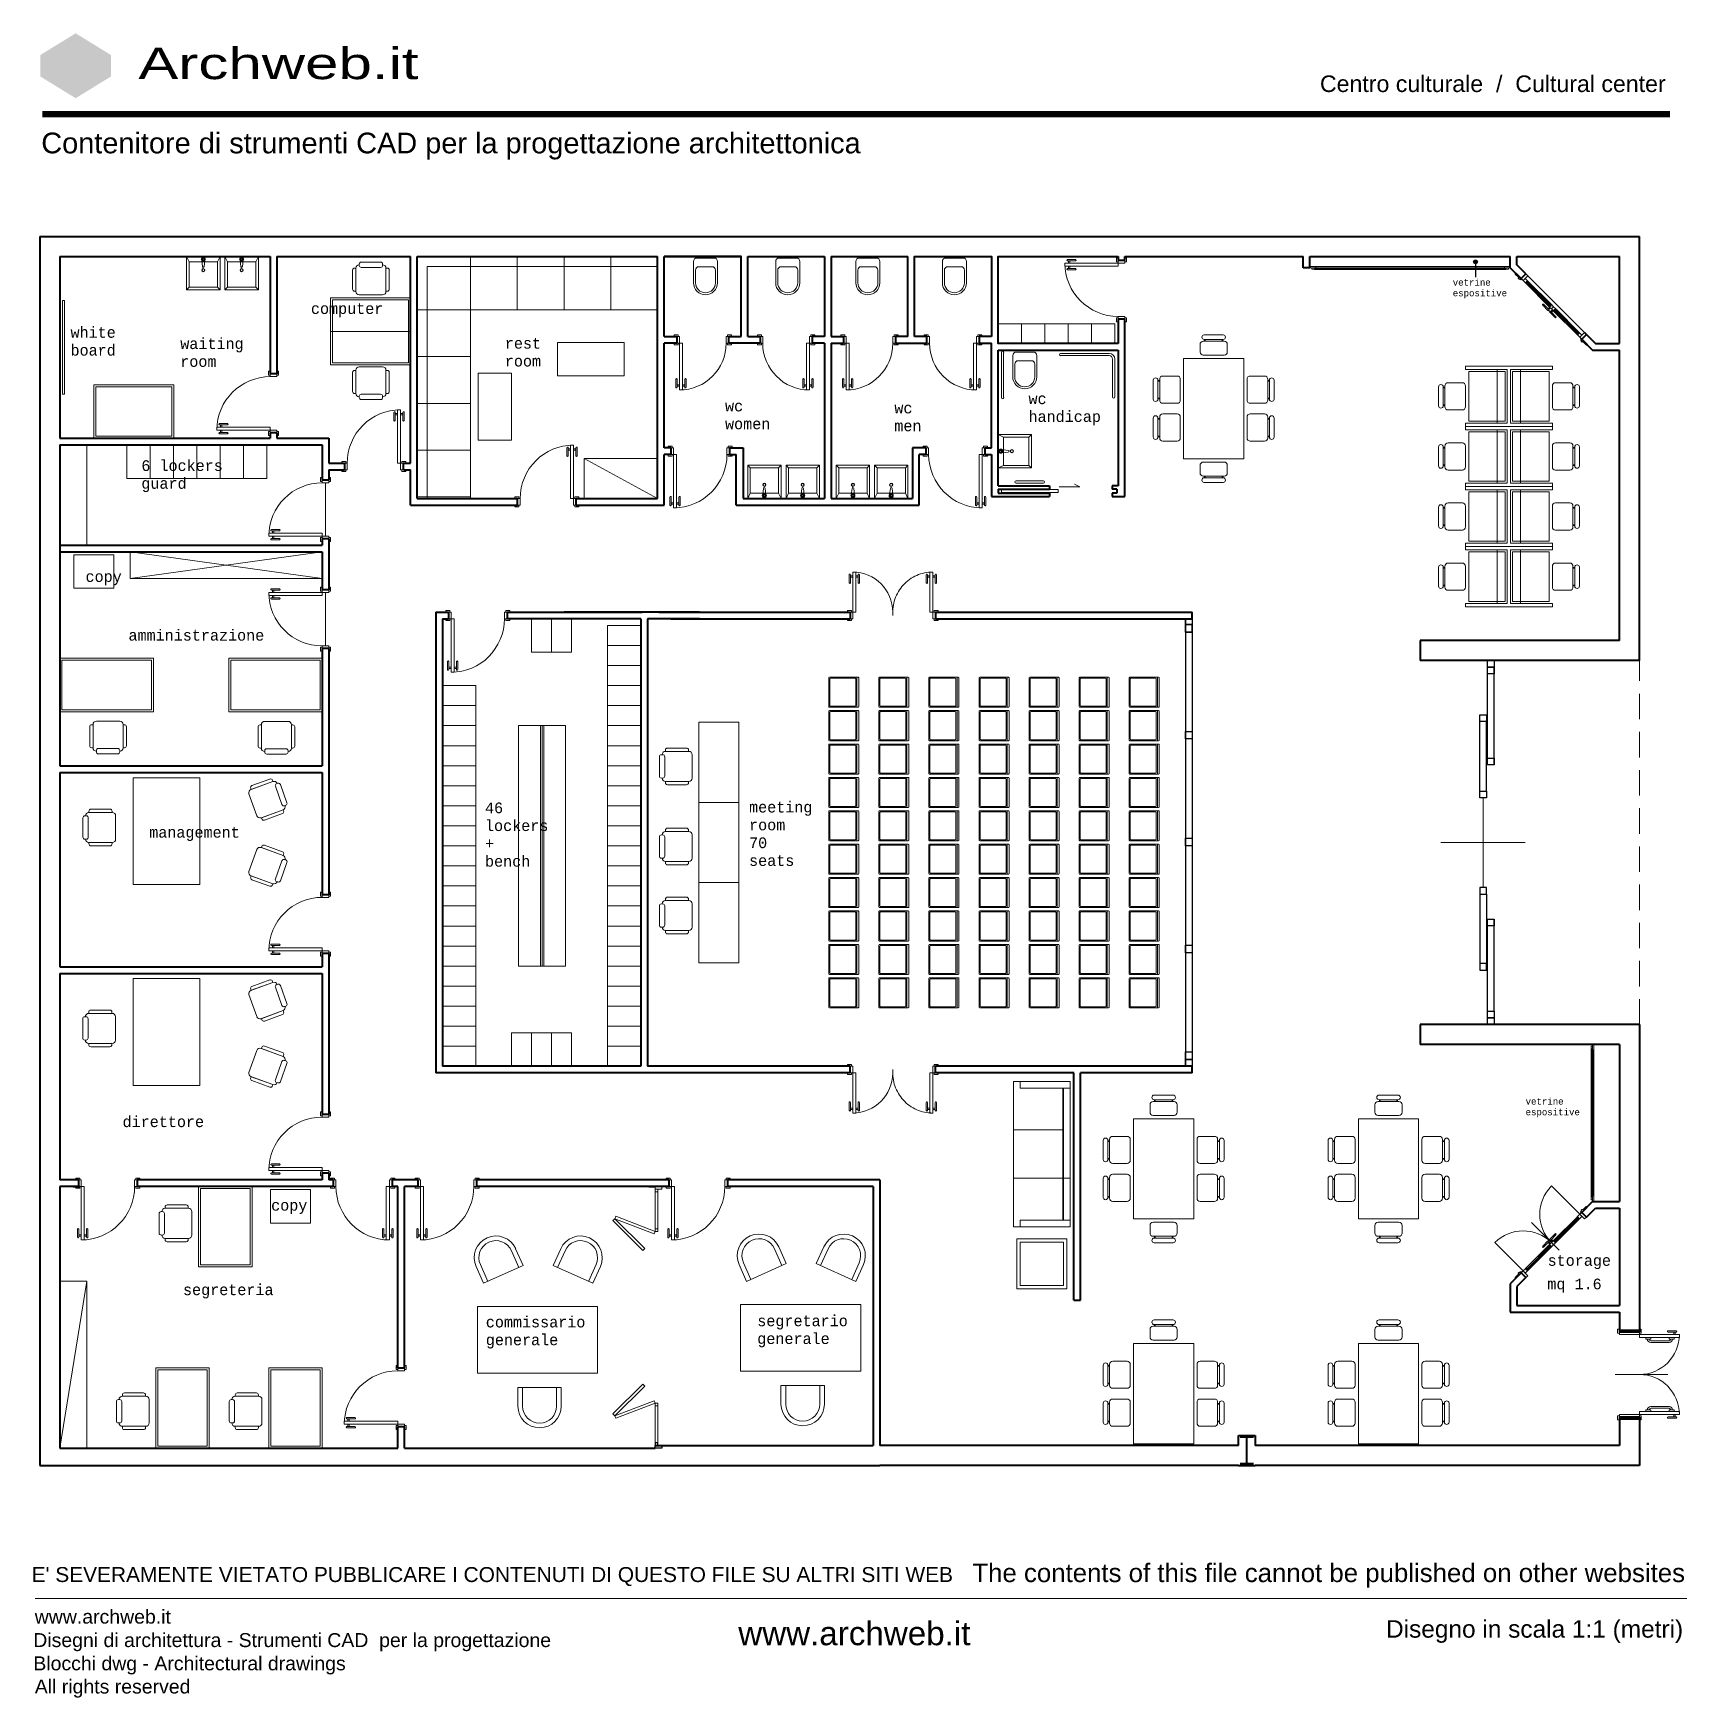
# Model space of a CAD drawing. Header units: millimetres. Extents: x 321.9 to 346.7, y 165.5 to 190.4.
import ezdxf
from ezdxf.enums import TextEntityAlignment as Align

# ---------------------------------------------------------------- set-up
doc = ezdxf.new("R2010")
doc.units = ezdxf.units.MM
doc.linetypes.add('DASHED2', pattern=[9.525, 6.35, -3.175])
doc.linetypes.add('HIDDEN2', pattern=[4.7625, 3.175, -1.5875])
for name, color, linetype, lineweight in [('ARREDI attrezzature - furniture', 175, 'Continuous', 9), ('MURATURA sezioni - section wall', 7, 'Continuous', 40), ('PORTE finestre - doors windows', 252, 'Continuous', 5), ('PROIEZIONI - projections', 145, 'Continuous', 13), ('PROIEZIONI finissime - fine lines', 251, 'Continuous', 9), ('SEZIONI medie - small section', 2, 'Continuous', 25), ('www.archweb.it - All rights reserved', 2, 'Continuous', 5)]:
    doc.layers.add(name, color=color, linetype=linetype, lineweight=lineweight)
doc.layers.add('SCRITTE - txt', color=252, linetype='Continuous')
doc.layers.add('VETRATE sezioni - windows sections', color=171, linetype='Continuous', true_color=0x4d79ff)
doc.styles.add('LUCIDA', font='lucon.TTF')
doc.styles.get("Standard").update_dxf_attribs({"font": 'arial.ttf'})

msp = doc.modelspace()

# ---------------------------------------------------------------- texts
at = {"layer": 'SCRITTE - txt', "attachment_point": 1, "style": 'LUCIDA'}
for s, insert, char_height, width in [('vetrine espositive', (343.174, 186.694), 0.096, 0.56761), ('computer ', (326.073, 186.334), 0.16, 1.16204), ('white board', (322.472, 185.977), 0.16, 0.94602), ('waiting room', (324.116, 185.808), 0.16, 0.94602), ('rest\\Proom', (328.977, 185.814), 0.16, 0.94602), ('wc handicap', (336.82, 184.984), 0.16, 0.94602), ('wc\\Pwomen', (332.275, 184.875), 0.16, 0.94602), ('wc\\Pmen', (334.811, 184.845), 0.16, 0.94602), ('6 lockers\\Pguard', (323.533, 183.983), 0.16, 1.55626), ('copy', (322.697, 182.322), 0.16, 0.94602), ('amministrazione', (323.34, 181.443), 0.16, 0.94602), ('46 lockers + bench', (328.68, 178.859), 0.16, 0.94602), ('meeting room  70 seats', (332.635, 178.87), 0.16, 0.94602), ('management', (323.651, 178.493), 0.16, 0.94602), ('vetrine espositive', (344.265, 174.433), 0.096, 0.56761), ('direttore', (323.252, 174.16), 0.16, 0.94602), ('copy', (325.477, 172.909), 0.16, 0.94602), ('storage', (344.595, 172.083), 0.16, 0.94602), (' \\Pmq 1.6', (344.591, 171.998), 0.16, 1.78), (' segreteria', (324.157, 171.644), 0.16, 0.94602), ('segretario generale', (332.758, 171.179), 0.16, 0.94602), ('commissario generale', (328.692, 171.161), 0.16, 0.94602)]:
    msp.add_mtext(s, dxfattribs=dict(at, insert=insert, char_height=char_height, width=width))
at = {"layer": 'www.archweb.it - All rights reserved', "color": 7, "width": 1.363615}
msp.add_text('Archweb.it', height=0.4721, dxfattribs=at).set_placement((323.487, 189.689), (327.685, 189.689), align=Align.FIT)
at = {"layer": 'www.archweb.it - All rights reserved', "color": 2}
msp.add_text('Centro culturale  /  Cultural center', height=0.24794, dxfattribs=at).set_placement((341.185, 189.496))
at = {"layer": 'www.archweb.it - All rights reserved', "color": 253}
msp.add_text('Contenitore di strumenti CAD per la progettazione architettonica', height=0.30993, dxfattribs=at).set_placement((322.034, 188.578))
at = {"layer": 'www.archweb.it - All rights reserved', "color": 1}
msp.add_text('The contents of this file cannot be published on other websites', height=0.27658, dxfattribs=at).set_placement((335.979, 167.188))
at = {"layer": 'www.archweb.it - All rights reserved', "color": 7}
msp.add_text("E' SEVERAMENTE VIETATO PUBBLICARE I CONTENUTI DI QUESTO FILE SU ALTRI SITI WEB", height=0.22381, dxfattribs=at).set_placement((321.889, 167.189))
at = {"layer": 'www.archweb.it - All rights reserved', "color": 251}
for s, height, p in [('www.archweb.it', 0.20855, (321.936, 166.566)), ('Disegno in scala 1:1 (metri)', 0.26173, (342.175, 166.356)), ('Disegni di architettura - Strumenti CAD  per la progettazione', 0.20855, (321.914, 166.215)), ('Blocchi dwg - Architectural drawings', 0.20855, (321.915, 165.867)), ('All rights reserved', 0.20855, (321.937, 165.52))]:
    msp.add_text(s, height=height, dxfattribs=at).set_placement(p)
at = {"layer": 'www.archweb.it - All rights reserved'}
msp.add_text('www.archweb.it', height=0.35553, dxfattribs=at).set_placement((332.473, 166.243))

# ---------------------------------------------------------------- blocks, each defined once
blk = doc.blocks.new('A$C58DF7E19')
at = {"true_color": 0xababab}
h = blk.add_hatch(color=253, dxfattribs=at)
h.dxf.hatch_style = 1
h.paths.add_polyline_path([(-7.13, -10.92), (-6.51, -10.56), (-6.51, -3.76), (-13.02, -7.52)])
h.paths.add_polyline_path([(-6.51, -10.56), (-0.62, -7.16), (-6.51, -3.76)])
h.paths.add_polyline_path([(-0.62, -7.16), (0, -6.8), (0.62, -7.16), (6.51, -3.76), (0, 0), (-6.51, -3.76)])
h.paths.add_polyline_path([(0.62, -7.16), (6.51, -10.56), (6.51, -3.76)])
h.paths.add_polyline_path([(6.51, -10.56), (7.13, -10.92), (13.02, -7.52), (6.51, -3.76)])
at = {"true_color": 0x878787}
h = blk.add_hatch(color=252, dxfattribs=at)
h.dxf.hatch_style = 1
h.paths.add_polyline_path([(7.13, -10.92), (7.13, -11.63), (13.02, -15.03), (13.02, -7.52)])
h.paths.add_polyline_path([(7.13, -11.63), (7.13, -18.43), (13.02, -15.03)])
h.paths.add_polyline_path([(-7.13, -18.43), (-7.13, -11.63), (-13.02, -15.03)])
h.paths.add_polyline_path([(-7.13, -11.63), (-7.13, -10.92), (-13.02, -7.52), (-13.02, -15.03)])
at = {"true_color": 0xffffff}
h = blk.add_hatch(color=7, dxfattribs=at)
h.dxf.hatch_style = 1
h.paths.add_polyline_path([(0, -8.23), (5.89, -11.63), (5.89, -19.15), (7.13, -18.43), (7.13, -10.92), (0, -6.8), (-7.13, -10.92), (-7.13, -18.43), (-5.89, -19.15), (-5.89, -11.63)])
at = {"true_color": 0xaa0e10}
h = blk.add_hatch(color=14, dxfattribs=at)
h.dxf.hatch_style = 1
h.paths.add_polyline_path([(5.89, -11.63), (0, -8.23), (-5.89, -11.63), (0, -15.03)])
at = {"true_color": 0x890b0d}
h = blk.add_hatch(color=16, dxfattribs=at)
h.dxf.hatch_style = 1
h.paths.add_polyline_path([(-5.89, -11.63), (-5.89, -19.15), (0, -22.55), (0, -15.03)])
h.paths.add_polyline_path([(5.89, -19.15), (5.89, -11.63), (0, -15.03), (0, -22.55)])

# ---------------------------------------------------------------- hatches: boundary and pattern name
at = {"layer": 'SCRITTE - txt'}
msp.add_hatch(color=256, dxfattribs=at).paths.add_polyline_path([(343.543, 186.953, 1), (343.485, 186.953, 1)])

# ---------------------------------------------------------------- linework, layer by layer
at = {"layer": 'ARREDI attrezzature - furniture', "ltscale": 1.2}
for p, q in [((324.249, 186.953), (324.211, 187.035)), ((324.823, 186.953), (324.785, 187.035)), ((324.249, 186.573), (324.211, 186.535)), ((324.673, 186.573), (324.711, 186.535)), ((324.823, 186.573), (324.785, 186.535)), ((325.247, 186.573), (325.285, 186.535)), ((336.826, 184.331), (336.864, 184.369)), ((336.826, 184.331), (336.864, 184.369)), ((332.652, 183.872), (332.614, 183.91)), ((333.076, 183.872), (333.114, 183.91)), ((333.226, 183.872), (333.188, 183.91)), ((333.65, 183.872), (333.688, 183.91)), ((333.978, 183.872), (333.94, 183.91)), ((334.402, 183.872), (334.44, 183.91)), ((334.552, 183.872), (334.514, 183.91)), ((334.976, 183.872), (335.014, 183.91)), ((336.446, 183.907), (336.364, 183.869)), ((336.446, 183.907), (336.364, 183.869)), ((336.826, 183.907), (336.864, 183.869)), ((336.826, 183.907), (336.864, 183.869)), ((332.652, 183.492), (332.614, 183.41)), ((333.226, 183.492), (333.188, 183.41)), ((334.402, 183.492), (334.44, 183.41)), ((334.976, 183.492), (335.014, 183.41))]:
    msp.add_line(p, q, dxfattribs=at)
at = {"layer": 'ARREDI attrezzature - furniture'}
for p, q in [((324.249, 186.573), (324.249, 186.953)), ((324.249, 186.953), (324.673, 186.953)), ((324.448, 186.883), (324.437, 186.975)), ((324.485, 186.974), (324.473, 186.883)), ((324.673, 186.953), (324.711, 187.035)), ((324.673, 186.953), (324.673, 186.573)), ((324.823, 186.573), (324.823, 186.953)), ((324.823, 186.953), (325.247, 186.953)), ((325.022, 186.883), (325.011, 186.975)), ((325.059, 186.974), (325.046, 186.883)), ((325.247, 186.953), (325.285, 187.035)), ((325.247, 186.953), (325.247, 186.573)), ((326.797, 186.9), (326.797, 186.92)), ((326.797, 186.91), (326.797, 186.91)), ((326.827, 186.95), (327.117, 186.95)), ((327.147, 186.92), (327.147, 186.9)), ((328.464, 183.41), (328.464, 187.035)), ((329.164, 186.235), (329.164, 187.035)), ((329.864, 186.235), (329.864, 187.035)), ((330.564, 186.235), (330.564, 187.035)), ((333.034, 186.961), (333.034, 186.641)), ((333.344, 187.011), (333.084, 187.011)), ((333.394, 186.641), (333.394, 186.961)), ((326.697, 186.83), (326.697, 186.544)), ((326.747, 186.86), (326.727, 186.86)), ((326.747, 186.514), (326.747, 186.86)), ((326.747, 186.86), (326.747, 186.51)), ((327.117, 186.87), (326.827, 186.87)), ((327.197, 186.514), (327.197, 186.86)), ((327.197, 186.51), (327.197, 186.86)), ((327.197, 186.86), (327.216, 186.86)), ((327.246, 186.83), (327.246, 186.544)), ((327.814, 183.41), (327.814, 186.885)), ((331.264, 186.885), (327.814, 186.885)), ((333.064, 186.831), (333.064, 186.641)), ((333.314, 186.881), (333.114, 186.881)), ((333.364, 186.641), (333.364, 186.831)), ((324.673, 186.573), (324.249, 186.573)), ((325.247, 186.573), (324.823, 186.573)), ((326.364, 185.813), (326.364, 186.413)), ((326.364, 186.413), (327.564, 186.413)), ((326.727, 186.514), (326.747, 186.514)), ((326.797, 186.46), (327.147, 186.46)), ((327.216, 186.514), (327.197, 186.514)), ((327.564, 186.413), (327.564, 185.813)), ((327.564, 185.813), (327.564, 186.413)), ((322.352, 186.373), (322.382, 186.373)), ((322.352, 186.373), (322.352, 184.973)), ((322.382, 186.373), (322.382, 184.973)), ((326.394, 185.443), (326.394, 186.383)), ((327.534, 186.383), (326.394, 186.383)), ((327.534, 186.383), (327.534, 185.443)), ((331.264, 186.235), (327.664, 186.235)), ((326.364, 185.913), (327.564, 185.913)), ((326.364, 185.413), (326.364, 185.813)), ((327.564, 185.813), (327.564, 185.413)), ((327.564, 185.413), (327.564, 185.813)), ((339.452, 185.861), (339.735, 185.861)), ((339.735, 185.791), (339.452, 185.791)), ((339.457, 185.791), (339.457, 185.765)), ((339.467, 185.791), (339.467, 185.765)), ((339.72, 185.791), (339.72, 185.765)), ((339.73, 185.791), (339.73, 185.765)), ((327.564, 185.413), (326.364, 185.413)), ((327.534, 185.443), (326.394, 185.443)), ((327.664, 185.535), (328.464, 185.535)), ((336.414, 185.598), (336.414, 184.921)), ((336.414, 185.598), (336.414, 184.921)), ((336.448, 184.921), (336.448, 185.598)), ((336.448, 184.921), (336.448, 185.598)), ((337.301, 185.583), (338.029, 185.583)), ((338.029, 185.549), (337.301, 185.549)), ((338.079, 185.499), (338.079, 184.931)), ((338.114, 185.499), (338.114, 184.931)), ((339.143, 185.506), (339.143, 184.006)), ((339.143, 185.506), (340.043, 185.506)), ((340.043, 185.506), (340.043, 184.006)), ((326.697, 185.012), (326.697, 185.298)), ((326.727, 185.328), (326.747, 185.328)), ((326.747, 184.982), (326.747, 185.332)), ((326.747, 185.328), (326.747, 184.982)), ((326.797, 185.382), (327.147, 185.382)), ((327.197, 185.332), (327.197, 184.982)), ((327.197, 185.328), (327.197, 184.982)), ((327.216, 185.328), (327.197, 185.328)), ((327.246, 185.012), (327.246, 185.298)), ((338.688, 185.182), (338.688, 184.898)), ((338.758, 184.898), (338.758, 185.182)), ((338.758, 185.176), (338.785, 185.176)), ((338.758, 185.166), (338.785, 185.166)), ((340.428, 185.176), (340.402, 185.176)), ((340.428, 185.166), (340.402, 185.166)), ((340.428, 184.898), (340.428, 185.182)), ((340.498, 185.182), (340.498, 184.898)), ((344.666, 185.39), (343.366, 185.39)), ((343.366, 185.34), (343.366, 185.39)), ((344.666, 185.39), (343.366, 185.39)), ((343.366, 185.34), (343.366, 185.39)), ((343.366, 185.34), (343.991, 185.34)), ((343.366, 185.34), (343.991, 185.34)), ((343.961, 185.31), (343.416, 185.31)), ((343.416, 185.31), (343.416, 184.57)), ((343.961, 185.31), (343.416, 185.31)), ((343.416, 185.31), (343.416, 184.57)), ((343.961, 185.31), (343.961, 184.57)), ((343.961, 185.31), (343.961, 184.57)), ((343.991, 185.34), (343.991, 184.54)), ((343.991, 185.34), (343.991, 184.54)), ((344.666, 185.34), (344.041, 185.34)), ((344.041, 185.34), (344.041, 184.54)), ((344.666, 185.34), (344.041, 185.34)), ((344.041, 185.34), (344.041, 184.54)), ((344.616, 185.31), (344.071, 185.31)), ((344.071, 185.31), (344.071, 184.57)), ((344.616, 185.31), (344.071, 185.31)), ((344.071, 185.31), (344.071, 184.57)), ((344.616, 184.57), (344.616, 185.31)), ((344.616, 184.57), (344.616, 185.31)), ((344.666, 185.34), (344.666, 185.39)), ((344.666, 185.34), (344.666, 185.39)), ((322.352, 184.973), (322.382, 184.973)), ((324.02, 185.112), (322.82, 185.112)), ((322.82, 185.112), (322.82, 184.312)), ((322.82, 184.312), (322.82, 185.112)), ((322.85, 185.082), (322.85, 184.342)), ((322.85, 185.082), (323.99, 185.082)), ((323.99, 184.342), (323.99, 185.082)), ((324.02, 184.312), (324.02, 185.112)), ((326.747, 184.982), (326.727, 184.982)), ((326.797, 184.942), (326.797, 184.922)), ((326.797, 184.932), (326.797, 184.932)), ((327.117, 184.972), (326.827, 184.972)), ((327.147, 184.922), (327.147, 184.942)), ((327.197, 184.982), (327.216, 184.982)), ((338.758, 184.913), (338.785, 184.913)), ((338.758, 184.903), (338.785, 184.903)), ((340.428, 184.913), (340.402, 184.913)), ((340.428, 184.903), (340.402, 184.903)), ((342.961, 184.798), (342.961, 185.082)), ((343.031, 185.082), (343.031, 184.798)), ((343.031, 185.076), (343.057, 185.076)), ((343.031, 185.066), (343.057, 185.066)), ((345.001, 185.076), (344.974, 185.076)), ((345.001, 185.066), (344.974, 185.066)), ((345.001, 185.082), (345.001, 184.798)), ((345.071, 184.798), (345.071, 185.082)), ((326.827, 184.892), (327.117, 184.892)), ((327.664, 184.835), (328.464, 184.835)), ((343.031, 184.814), (343.057, 184.814)), ((343.031, 184.804), (343.057, 184.804)), ((345.001, 184.814), (344.974, 184.814)), ((345.001, 184.804), (344.974, 184.804)), ((338.688, 184.614), (338.688, 184.33)), ((338.758, 184.33), (338.758, 184.614)), ((338.758, 184.609), (338.785, 184.609)), ((338.758, 184.599), (338.785, 184.599)), ((340.428, 184.609), (340.402, 184.609)), ((340.428, 184.599), (340.402, 184.599)), ((340.428, 184.33), (340.428, 184.614)), ((340.498, 184.614), (340.498, 184.33)), ((343.366, 184.54), (343.991, 184.54)), ((343.366, 184.54), (343.366, 184.49)), ((343.366, 184.54), (343.991, 184.54)), ((343.366, 184.54), (343.366, 184.49)), ((344.666, 184.49), (343.366, 184.49)), ((344.666, 184.49), (343.366, 184.49)), ((344.666, 184.49), (343.366, 184.49)), ((343.366, 184.44), (343.366, 184.49)), ((344.666, 184.49), (343.366, 184.49)), ((343.366, 184.44), (343.366, 184.49)), ((343.366, 184.44), (343.991, 184.44)), ((343.366, 184.44), (343.991, 184.44)), ((343.416, 184.57), (343.961, 184.57)), ((343.416, 184.57), (343.961, 184.57)), ((343.961, 184.41), (343.416, 184.41)), ((343.416, 184.41), (343.416, 183.67)), ((343.961, 184.41), (343.416, 184.41)), ((343.416, 184.41), (343.416, 183.67)), ((343.961, 184.41), (343.961, 183.67)), ((343.961, 184.41), (343.961, 183.67)), ((343.991, 184.44), (343.991, 183.64)), ((343.991, 184.44), (343.991, 183.64)), ((344.666, 184.54), (344.041, 184.54)), ((344.666, 184.54), (344.041, 184.54)), ((344.666, 184.44), (344.041, 184.44)), ((344.041, 184.44), (344.041, 183.64)), ((344.666, 184.44), (344.041, 184.44)), ((344.041, 184.44), (344.041, 183.64)), ((344.071, 184.57), (344.616, 184.57)), ((344.071, 184.57), (344.616, 184.57)), ((344.616, 184.41), (344.071, 184.41)), ((344.071, 184.41), (344.071, 183.67)), ((344.616, 184.41), (344.071, 184.41)), ((344.071, 184.41), (344.071, 183.67)), ((344.616, 183.67), (344.616, 184.41)), ((344.616, 183.67), (344.616, 184.41)), ((344.666, 184.54), (344.666, 184.49)), ((344.666, 184.54), (344.666, 184.49)), ((344.666, 184.44), (344.666, 184.49)), ((344.666, 184.44), (344.666, 184.49)), ((322.82, 184.312), (324.02, 184.312)), ((322.85, 184.342), (323.99, 184.342)), ((336.446, 184.331), (336.364, 184.369)), ((336.446, 184.331), (336.364, 184.369)), ((336.446, 184.331), (336.826, 184.331)), ((336.446, 183.907), (336.446, 184.331)), ((336.446, 184.331), (336.826, 184.331)), ((336.446, 183.907), (336.446, 184.331)), ((336.826, 184.331), (336.826, 183.907)), ((336.826, 184.331), (336.826, 183.907)), ((338.758, 184.346), (338.785, 184.346)), ((338.758, 184.336), (338.785, 184.336)), ((340.428, 184.346), (340.402, 184.346)), ((340.428, 184.336), (340.402, 184.336)), ((342.961, 183.898), (342.961, 184.182)), ((343.031, 184.182), (343.031, 183.898)), ((343.031, 184.176), (343.057, 184.176)), ((343.031, 184.166), (343.057, 184.166)), ((345.001, 184.176), (344.974, 184.176)), ((345.001, 184.166), (344.974, 184.166)), ((345.001, 184.182), (345.001, 183.898)), ((345.071, 183.898), (345.071, 184.182)), ((327.664, 184.135), (328.464, 184.135)), ((330.164, 184.01), (331.264, 183.41)), ((336.516, 184.106), (336.424, 184.096)), ((336.516, 184.106), (336.424, 184.096)), ((336.425, 184.143), (336.516, 184.131)), ((336.425, 184.143), (336.516, 184.131)), ((336.826, 183.907), (336.446, 183.907)), ((336.826, 183.907), (336.446, 183.907)), ((339.143, 184.006), (340.043, 184.006)), ((343.031, 183.914), (343.057, 183.914)), ((343.031, 183.904), (343.057, 183.904)), ((345.001, 183.914), (344.974, 183.914)), ((345.001, 183.904), (344.974, 183.904)), ((333.076, 183.872), (332.652, 183.872)), ((332.652, 183.872), (332.652, 183.492)), ((333.076, 183.492), (333.076, 183.872)), ((333.65, 183.872), (333.226, 183.872)), ((333.226, 183.872), (333.226, 183.492)), ((333.65, 183.492), (333.65, 183.872)), ((333.978, 183.492), (333.978, 183.872)), ((333.978, 183.872), (334.402, 183.872)), ((334.402, 183.872), (334.402, 183.492)), ((334.552, 183.492), (334.552, 183.872)), ((334.552, 183.872), (334.976, 183.872)), ((334.976, 183.872), (334.976, 183.492)), ((337.043, 183.675), (336.633, 183.675)), ((337.043, 183.675), (336.633, 183.675)), ((339.735, 183.721), (339.452, 183.721)), ((339.452, 183.651), (339.735, 183.651)), ((339.457, 183.721), (339.457, 183.747)), ((339.467, 183.721), (339.467, 183.747)), ((339.72, 183.721), (339.72, 183.747)), ((339.73, 183.721), (339.73, 183.747)), ((343.416, 183.67), (343.961, 183.67)), ((343.416, 183.67), (343.961, 183.67)), ((344.071, 183.67), (344.616, 183.67)), ((344.071, 183.67), (344.616, 183.67)), ((326.291, 183.645), (326.291, 182.845)), ((327.664, 183.435), (328.464, 183.435)), ((332.652, 183.492), (333.076, 183.492)), ((332.851, 183.562), (332.84, 183.47)), ((332.888, 183.471), (332.875, 183.562)), ((333.076, 183.492), (333.114, 183.41)), ((333.226, 183.492), (333.65, 183.492)), ((333.424, 183.562), (333.414, 183.47)), ((333.461, 183.471), (333.449, 183.562)), ((333.65, 183.492), (333.688, 183.41)), ((333.978, 183.492), (333.94, 183.41)), ((334.402, 183.492), (333.978, 183.492)), ((334.166, 183.471), (334.179, 183.562)), ((334.203, 183.562), (334.214, 183.47)), ((334.552, 183.492), (334.514, 183.41)), ((334.976, 183.492), (334.552, 183.492)), ((334.74, 183.471), (334.752, 183.562)), ((334.777, 183.562), (334.788, 183.47)), ((336.633, 183.641), (337.043, 183.641)), ((336.633, 183.641), (337.043, 183.641)), ((343.366, 183.64), (343.991, 183.64)), ((343.366, 183.64), (343.366, 183.59)), ((343.366, 183.64), (343.991, 183.64)), ((343.366, 183.64), (343.366, 183.59)), ((344.666, 183.59), (343.366, 183.59)), ((344.666, 183.59), (343.366, 183.59)), ((344.666, 183.59), (343.366, 183.59)), ((343.366, 183.54), (343.366, 183.59)), ((344.666, 183.59), (343.366, 183.59)), ((343.366, 183.54), (343.366, 183.59)), ((343.366, 183.54), (343.991, 183.54)), ((343.366, 183.54), (343.991, 183.54)), ((343.961, 183.51), (343.416, 183.51)), ((343.416, 183.51), (343.416, 182.77)), ((343.961, 183.51), (343.416, 183.51)), ((343.416, 183.51), (343.416, 182.77)), ((343.961, 183.51), (343.961, 182.77)), ((343.961, 183.51), (343.961, 182.77)), ((343.991, 183.54), (343.991, 182.74)), ((343.991, 183.54), (343.991, 182.74)), ((344.666, 183.64), (344.041, 183.64)), ((344.666, 183.64), (344.041, 183.64)), ((344.666, 183.54), (344.041, 183.54)), ((344.041, 183.54), (344.041, 182.74)), ((344.666, 183.54), (344.041, 183.54)), ((344.041, 183.54), (344.041, 182.74)), ((344.616, 183.51), (344.071, 183.51)), ((344.071, 183.51), (344.071, 182.77)), ((344.616, 183.51), (344.071, 183.51)), ((344.071, 183.51), (344.071, 182.77)), ((344.616, 182.77), (344.616, 183.51)), ((344.616, 182.77), (344.616, 183.51)), ((344.666, 183.64), (344.666, 183.59)), ((344.666, 183.64), (344.666, 183.59)), ((344.666, 183.54), (344.666, 183.59)), ((344.666, 183.54), (344.666, 183.59)), ((342.961, 182.998), (342.961, 183.282)), ((343.031, 183.282), (343.031, 182.998)), ((343.031, 183.276), (343.057, 183.276)), ((343.031, 183.266), (343.057, 183.266)), ((345.001, 183.276), (344.974, 183.276)), ((345.001, 183.266), (344.974, 183.266)), ((345.001, 183.282), (345.001, 182.998)), ((345.071, 182.998), (345.071, 183.282)), ((343.031, 183.014), (343.057, 183.014)), ((343.031, 183.004), (343.057, 183.004)), ((345.001, 183.014), (344.974, 183.014)), ((345.001, 183.004), (344.974, 183.004)), ((343.366, 182.74), (343.991, 182.74)), ((343.366, 182.74), (343.366, 182.69)), ((343.366, 182.74), (343.991, 182.74)), ((343.366, 182.74), (343.366, 182.69)), ((344.666, 182.69), (343.366, 182.69)), ((344.666, 182.69), (343.366, 182.69)), ((344.666, 182.69), (343.366, 182.69)), ((343.366, 182.64), (343.366, 182.69)), ((344.666, 182.69), (343.366, 182.69)), ((343.366, 182.64), (343.366, 182.69)), ((343.416, 182.77), (343.961, 182.77)), ((343.416, 182.77), (343.961, 182.77)), ((344.666, 182.74), (344.041, 182.74)), ((344.666, 182.74), (344.041, 182.74)), ((344.071, 182.77), (344.616, 182.77)), ((344.071, 182.77), (344.616, 182.77)), ((344.666, 182.74), (344.666, 182.69)), ((344.666, 182.74), (344.666, 182.69)), ((344.666, 182.64), (344.666, 182.69)), ((344.666, 182.64), (344.666, 182.69)), ((343.366, 182.64), (343.991, 182.64)), ((343.366, 182.64), (343.991, 182.64)), ((343.961, 182.61), (343.416, 182.61)), ((343.416, 182.61), (343.416, 181.87)), ((343.961, 182.61), (343.416, 182.61)), ((343.416, 182.61), (343.416, 181.87)), ((343.961, 182.61), (343.961, 181.87)), ((343.961, 182.61), (343.961, 181.87)), ((343.991, 182.64), (343.991, 181.84)), ((343.991, 182.64), (343.991, 181.84)), ((344.666, 182.64), (344.041, 182.64)), ((344.041, 182.64), (344.041, 181.84)), ((344.666, 182.64), (344.041, 182.64)), ((344.041, 182.64), (344.041, 181.84)), ((344.616, 182.61), (344.071, 182.61)), ((344.071, 182.61), (344.071, 181.87)), ((344.616, 182.61), (344.071, 182.61)), ((344.071, 182.61), (344.071, 181.87)), ((344.616, 181.87), (344.616, 182.61)), ((344.616, 181.87), (344.616, 182.61)), ((342.961, 182.098), (342.961, 182.382)), ((343.031, 182.382), (343.031, 182.098)), ((343.031, 182.376), (343.057, 182.376)), ((343.031, 182.366), (343.057, 182.366)), ((345.001, 182.376), (344.974, 182.376)), ((345.001, 182.366), (344.974, 182.366)), ((345.001, 182.382), (345.001, 182.098)), ((345.071, 182.098), (345.071, 182.382)), ((326.291, 181.204), (326.291, 182.004)), ((343.031, 182.114), (343.057, 182.114)), ((343.031, 182.104), (343.057, 182.104)), ((345.001, 182.114), (344.974, 182.114)), ((345.001, 182.104), (344.974, 182.104)), ((343.366, 181.84), (343.991, 181.84)), ((343.366, 181.84), (343.366, 181.79)), ((343.366, 181.84), (343.991, 181.84)), ((343.366, 181.84), (343.366, 181.79)), ((344.666, 181.79), (343.366, 181.79)), ((344.666, 181.79), (343.366, 181.79)), ((343.416, 181.87), (343.961, 181.87)), ((343.416, 181.87), (343.961, 181.87)), ((344.666, 181.84), (344.041, 181.84)), ((344.666, 181.84), (344.041, 181.84)), ((344.071, 181.87), (344.616, 181.87)), ((344.071, 181.87), (344.616, 181.87)), ((344.666, 181.84), (344.666, 181.79)), ((344.666, 181.84), (344.666, 181.79)), ((322.314, 180.247), (322.314, 181.018)), ((322.314, 181.018), (323.714, 181.018)), ((322.314, 180.218), (322.314, 181.018)), ((322.344, 180.248), (322.344, 180.988)), ((322.344, 180.988), (323.684, 180.988)), ((323.684, 180.248), (323.684, 180.988)), ((323.714, 180.218), (323.714, 181.018)), ((324.841, 180.218), (324.841, 181.018)), ((324.841, 181.018), (326.241, 181.018)), ((324.841, 180.218), (324.841, 181.018)), ((324.871, 180.248), (324.871, 180.988)), ((324.871, 180.988), (326.211, 180.988)), ((326.211, 180.248), (326.211, 180.988)), ((326.241, 180.218), (326.241, 181.018)), ((333.829, 180.725), (333.829, 180.295)), ((334.269, 180.735), (333.839, 180.735)), ((333.844, 180.31), (333.844, 180.71)), ((333.854, 180.72), (334.224, 180.72)), ((334.234, 180.71), (334.234, 180.31)), ((334.25, 180.735), (334.25, 180.285)), ((334.279, 180.295), (334.279, 180.725)), ((334.579, 180.725), (334.579, 180.295)), ((335.019, 180.735), (334.589, 180.735)), ((334.594, 180.31), (334.594, 180.71)), ((334.604, 180.72), (334.974, 180.72)), ((334.984, 180.71), (334.984, 180.31)), ((335, 180.735), (335, 180.285)), ((335.029, 180.295), (335.029, 180.725)), ((335.329, 180.725), (335.329, 180.295)), ((335.769, 180.735), (335.339, 180.735)), ((335.344, 180.31), (335.344, 180.71)), ((335.354, 180.72), (335.724, 180.72)), ((335.734, 180.71), (335.734, 180.31)), ((335.75, 180.735), (335.75, 180.285)), ((335.779, 180.295), (335.779, 180.725)), ((336.079, 180.725), (336.079, 180.295)), ((336.519, 180.735), (336.089, 180.735)), ((336.094, 180.31), (336.094, 180.71)), ((336.104, 180.72), (336.474, 180.72)), ((336.484, 180.71), (336.484, 180.31)), ((336.5, 180.735), (336.5, 180.285)), ((336.529, 180.295), (336.529, 180.725)), ((336.829, 180.725), (336.829, 180.295)), ((337.269, 180.735), (336.839, 180.735)), ((336.844, 180.31), (336.844, 180.71)), ((336.854, 180.72), (337.224, 180.72)), ((337.234, 180.71), (337.234, 180.31)), ((337.25, 180.735), (337.25, 180.285)), ((337.279, 180.295), (337.279, 180.725)), ((337.579, 180.725), (337.579, 180.295)), ((338.019, 180.735), (337.589, 180.735)), ((337.594, 180.31), (337.594, 180.71)), ((337.604, 180.72), (337.974, 180.72)), ((337.984, 180.71), (337.984, 180.31)), ((338, 180.735), (338, 180.285)), ((338.029, 180.295), (338.029, 180.725)), ((338.329, 180.725), (338.329, 180.295)), ((338.769, 180.735), (338.339, 180.735)), ((338.344, 180.31), (338.344, 180.71)), ((338.354, 180.72), (338.724, 180.72)), ((338.734, 180.71), (338.734, 180.31)), ((338.75, 180.735), (338.75, 180.285)), ((338.779, 180.295), (338.779, 180.725)), ((323.714, 180.218), (322.314, 180.218)), ((322.344, 180.248), (323.684, 180.248)), ((326.241, 180.218), (324.841, 180.218)), ((324.871, 180.248), (326.211, 180.248)), ((333.829, 180.225), (333.829, 179.795)), ((333.839, 180.285), (334.269, 180.285)), ((334.269, 180.235), (333.839, 180.235)), ((333.844, 179.81), (333.844, 180.21)), ((334.224, 180.3), (333.854, 180.3)), ((333.854, 180.22), (334.224, 180.22)), ((334.234, 180.21), (334.234, 179.81)), ((334.25, 180.235), (334.25, 179.785)), ((334.279, 179.795), (334.279, 180.225)), ((334.579, 180.225), (334.579, 179.795)), ((334.589, 180.285), (335.019, 180.285)), ((335.019, 180.235), (334.589, 180.235)), ((334.594, 179.81), (334.594, 180.21)), ((334.974, 180.3), (334.604, 180.3)), ((334.604, 180.22), (334.974, 180.22)), ((334.984, 180.21), (334.984, 179.81)), ((335, 180.235), (335, 179.785)), ((335.029, 179.795), (335.029, 180.225)), ((335.329, 180.225), (335.329, 179.795)), ((335.339, 180.285), (335.769, 180.285)), ((335.769, 180.235), (335.339, 180.235)), ((335.344, 179.81), (335.344, 180.21)), ((335.724, 180.3), (335.354, 180.3)), ((335.354, 180.22), (335.724, 180.22)), ((335.734, 180.21), (335.734, 179.81)), ((335.75, 180.235), (335.75, 179.785)), ((335.779, 179.795), (335.779, 180.225)), ((336.079, 180.225), (336.079, 179.795)), ((336.089, 180.285), (336.519, 180.285)), ((336.519, 180.235), (336.089, 180.235)), ((336.094, 179.81), (336.094, 180.21)), ((336.474, 180.3), (336.104, 180.3)), ((336.104, 180.22), (336.474, 180.22)), ((336.484, 180.21), (336.484, 179.81)), ((336.5, 180.235), (336.5, 179.785)), ((336.529, 179.795), (336.529, 180.225)), ((336.829, 180.225), (336.829, 179.795)), ((336.839, 180.285), (337.269, 180.285)), ((337.269, 180.235), (336.839, 180.235)), ((336.844, 179.81), (336.844, 180.21)), ((337.224, 180.3), (336.854, 180.3)), ((336.854, 180.22), (337.224, 180.22)), ((337.234, 180.21), (337.234, 179.81)), ((337.25, 180.235), (337.25, 179.785)), ((337.279, 179.795), (337.279, 180.225)), ((337.579, 180.225), (337.579, 179.795)), ((337.589, 180.285), (338.019, 180.285)), ((338.019, 180.235), (337.589, 180.235)), ((337.594, 179.81), (337.594, 180.21)), ((337.974, 180.3), (337.604, 180.3)), ((337.604, 180.22), (337.974, 180.22)), ((337.984, 180.21), (337.984, 179.81)), ((338, 180.235), (338, 179.785)), ((338.029, 179.795), (338.029, 180.225)), ((338.329, 180.225), (338.329, 179.795)), ((338.339, 180.285), (338.769, 180.285)), ((338.769, 180.235), (338.339, 180.235)), ((338.344, 179.81), (338.344, 180.21)), ((338.724, 180.3), (338.354, 180.3)), ((338.354, 180.22), (338.724, 180.22)), ((338.734, 180.21), (338.734, 179.81)), ((338.75, 180.235), (338.75, 179.785)), ((338.779, 179.795), (338.779, 180.225)), ((322.759, 179.708), (322.759, 179.994)), ((322.789, 180.024), (322.809, 180.024)), ((322.809, 179.678), (322.809, 180.028)), ((322.809, 180.024), (322.809, 179.678)), ((322.859, 180.078), (323.209, 180.078)), ((323.259, 180.028), (323.259, 179.678)), ((323.259, 180.024), (323.259, 179.678)), ((323.279, 180.024), (323.259, 180.024)), ((323.309, 179.708), (323.309, 179.994)), ((325.28, 179.704), (325.28, 179.991)), ((325.31, 180.021), (325.33, 180.021)), ((325.33, 179.674), (325.33, 180.024)), ((325.33, 180.021), (325.33, 179.674)), ((325.38, 180.074), (325.73, 180.074)), ((325.78, 180.024), (325.78, 179.674)), ((325.78, 180.021), (325.78, 179.674)), ((325.8, 180.021), (325.78, 180.021)), ((325.83, 179.704), (325.83, 179.991)), ((329.183, 180.01), (329.883, 180.01)), ((329.183, 176.41), (329.183, 180.01)), ((329.51, 176.41), (329.51, 180.01)), ((329.535, 176.41), (329.535, 180.01)), ((329.56, 176.41), (329.56, 180.01)), ((329.883, 176.41), (329.883, 180.01)), ((331.884, 180.06), (331.884, 178.86)), ((331.884, 180.06), (332.484, 180.06)), ((332.484, 178.86), (332.484, 180.06)), ((322.809, 179.678), (322.789, 179.678)), ((323.179, 179.668), (322.889, 179.668)), ((323.259, 179.678), (323.279, 179.678)), ((325.33, 179.674), (325.31, 179.674)), ((325.7, 179.664), (325.41, 179.664)), ((325.78, 179.674), (325.8, 179.674)), ((331.412, 179.675), (331.698, 179.675)), ((333.829, 179.725), (333.829, 179.295)), ((333.839, 179.785), (334.269, 179.785)), ((334.269, 179.735), (333.839, 179.735)), ((333.844, 179.31), (333.844, 179.71)), ((334.224, 179.8), (333.854, 179.8)), ((333.854, 179.72), (334.224, 179.72)), ((334.234, 179.71), (334.234, 179.31)), ((334.25, 179.735), (334.25, 179.285)), ((334.279, 179.295), (334.279, 179.725)), ((334.579, 179.725), (334.579, 179.295)), ((334.589, 179.785), (335.019, 179.785)), ((335.019, 179.735), (334.589, 179.735)), ((334.594, 179.31), (334.594, 179.71)), ((334.974, 179.8), (334.604, 179.8)), ((334.604, 179.72), (334.974, 179.72)), ((334.984, 179.71), (334.984, 179.31)), ((335, 179.735), (335, 179.285)), ((335.029, 179.295), (335.029, 179.725)), ((335.329, 179.725), (335.329, 179.295)), ((335.339, 179.785), (335.769, 179.785)), ((335.769, 179.735), (335.339, 179.735)), ((335.344, 179.31), (335.344, 179.71)), ((335.724, 179.8), (335.354, 179.8)), ((335.354, 179.72), (335.724, 179.72)), ((335.734, 179.71), (335.734, 179.31)), ((335.75, 179.735), (335.75, 179.285)), ((335.779, 179.295), (335.779, 179.725)), ((336.079, 179.725), (336.079, 179.295)), ((336.089, 179.785), (336.519, 179.785)), ((336.519, 179.735), (336.089, 179.735)), ((336.094, 179.31), (336.094, 179.71)), ((336.474, 179.8), (336.104, 179.8)), ((336.104, 179.72), (336.474, 179.72)), ((336.484, 179.71), (336.484, 179.31)), ((336.5, 179.735), (336.5, 179.285)), ((336.529, 179.295), (336.529, 179.725)), ((336.829, 179.725), (336.829, 179.295)), ((336.839, 179.785), (337.269, 179.785)), ((337.269, 179.735), (336.839, 179.735)), ((336.844, 179.31), (336.844, 179.71)), ((337.224, 179.8), (336.854, 179.8)), ((336.854, 179.72), (337.224, 179.72)), ((337.234, 179.71), (337.234, 179.31)), ((337.25, 179.735), (337.25, 179.285)), ((337.279, 179.295), (337.279, 179.725)), ((337.579, 179.725), (337.579, 179.295)), ((337.589, 179.785), (338.019, 179.785)), ((338.019, 179.735), (337.589, 179.735)), ((337.594, 179.31), (337.594, 179.71)), ((337.974, 179.8), (337.604, 179.8)), ((337.604, 179.72), (337.974, 179.72)), ((337.984, 179.71), (337.984, 179.31)), ((338, 179.735), (338, 179.285)), ((338.029, 179.295), (338.029, 179.725)), ((338.329, 179.725), (338.329, 179.295)), ((338.339, 179.785), (338.769, 179.785)), ((338.769, 179.735), (338.339, 179.735)), ((338.344, 179.31), (338.344, 179.71)), ((338.724, 179.8), (338.354, 179.8)), ((338.354, 179.72), (338.724, 179.72)), ((338.734, 179.71), (338.734, 179.31)), ((338.75, 179.735), (338.75, 179.285)), ((338.779, 179.295), (338.779, 179.725)), ((322.859, 179.638), (322.859, 179.618)), ((322.859, 179.628), (322.859, 179.628)), ((322.889, 179.588), (323.179, 179.588)), ((323.209, 179.618), (323.209, 179.638)), ((325.38, 179.634), (325.38, 179.614)), ((325.38, 179.624), (325.38, 179.624)), ((325.41, 179.584), (325.7, 179.584)), ((325.73, 179.614), (325.73, 179.634)), ((331.292, 179.255), (331.292, 179.545)), ((331.322, 179.575), (331.342, 179.575)), ((331.372, 179.545), (331.372, 179.255)), ((331.382, 179.625), (331.382, 179.645)), ((331.728, 179.625), (331.382, 179.625)), ((331.732, 179.625), (331.382, 179.625)), ((331.728, 179.645), (331.728, 179.625)), ((331.782, 179.225), (331.782, 179.575)), ((325.503, 179.173), (325.174, 179.054)), ((325.177, 179.056), (325.503, 179.173)), ((325.458, 179.21), (325.189, 179.113)), ((325.503, 179.173), (325.496, 179.192)), ((331.342, 179.225), (331.322, 179.225)), ((331.332, 179.225), (331.332, 179.225)), ((331.728, 179.175), (331.382, 179.175)), ((331.382, 179.175), (331.732, 179.175)), ((331.382, 179.175), (331.382, 179.155)), ((331.728, 179.155), (331.728, 179.175)), ((333.829, 179.225), (333.829, 178.795)), ((333.839, 179.285), (334.269, 179.285)), ((334.269, 179.235), (333.839, 179.235)), ((333.844, 178.81), (333.844, 179.21)), ((334.224, 179.3), (333.854, 179.3)), ((333.854, 179.22), (334.224, 179.22)), ((334.234, 179.21), (334.234, 178.81)), ((334.25, 179.235), (334.25, 178.785)), ((334.279, 178.795), (334.279, 179.225)), ((334.579, 179.225), (334.579, 178.795)), ((334.589, 179.285), (335.019, 179.285)), ((335.019, 179.235), (334.589, 179.235)), ((334.594, 178.81), (334.594, 179.21)), ((334.974, 179.3), (334.604, 179.3)), ((334.604, 179.22), (334.974, 179.22)), ((334.984, 179.21), (334.984, 178.81)), ((335, 179.235), (335, 178.785)), ((335.029, 178.795), (335.029, 179.225)), ((335.329, 179.225), (335.329, 178.795)), ((335.339, 179.285), (335.769, 179.285)), ((335.769, 179.235), (335.339, 179.235)), ((335.344, 178.81), (335.344, 179.21)), ((335.724, 179.3), (335.354, 179.3)), ((335.354, 179.22), (335.724, 179.22)), ((335.734, 179.21), (335.734, 178.81)), ((335.75, 179.235), (335.75, 178.785)), ((335.779, 178.795), (335.779, 179.225)), ((336.079, 179.225), (336.079, 178.795)), ((336.089, 179.285), (336.519, 179.285)), ((336.519, 179.235), (336.089, 179.235)), ((336.094, 178.81), (336.094, 179.21)), ((336.474, 179.3), (336.104, 179.3)), ((336.104, 179.22), (336.474, 179.22)), ((336.484, 179.21), (336.484, 178.81)), ((336.5, 179.235), (336.5, 178.785)), ((336.529, 178.795), (336.529, 179.225)), ((336.829, 179.225), (336.829, 178.795)), ((336.839, 179.285), (337.269, 179.285)), ((337.269, 179.235), (336.839, 179.235)), ((336.844, 178.81), (336.844, 179.21)), ((337.224, 179.3), (336.854, 179.3)), ((336.854, 179.22), (337.224, 179.22)), ((337.234, 179.21), (337.234, 178.81)), ((337.25, 179.235), (337.25, 178.785)), ((337.279, 178.795), (337.279, 179.225)), ((337.579, 179.225), (337.579, 178.795)), ((337.589, 179.285), (338.019, 179.285)), ((338.019, 179.235), (337.589, 179.235)), ((337.594, 178.81), (337.594, 179.21)), ((337.974, 179.3), (337.604, 179.3)), ((337.604, 179.22), (337.974, 179.22)), ((337.984, 179.21), (337.984, 178.81)), ((338, 179.235), (338, 178.785)), ((338.029, 178.795), (338.029, 179.225)), ((338.329, 179.225), (338.329, 178.795)), ((338.339, 179.285), (338.769, 179.285)), ((338.769, 179.235), (338.339, 179.235)), ((338.344, 178.81), (338.344, 179.21)), ((338.724, 179.3), (338.354, 179.3)), ((338.354, 179.22), (338.724, 179.22)), ((338.734, 179.21), (338.734, 178.81)), ((338.75, 179.235), (338.75, 178.785)), ((338.779, 178.795), (338.779, 179.225)), ((325.144, 178.99), (325.263, 178.661)), ((325.171, 179.074), (325.177, 179.056)), ((325.638, 178.829), (325.54, 179.102)), ((325.558, 179.14), (325.576, 179.147)), ((325.567, 179.143), (325.567, 179.143)), ((325.615, 179.129), (325.714, 178.856)), ((331.412, 179.125), (331.698, 179.125)), ((322.748, 178.71), (322.748, 178.73)), ((323.095, 178.71), (322.748, 178.71)), ((323.098, 178.71), (322.748, 178.71)), ((322.778, 178.76), (323.065, 178.76)), ((323.095, 178.73), (323.095, 178.71)), ((325.327, 178.631), (325.656, 178.75)), ((325.331, 178.632), (325.656, 178.75)), ((325.645, 178.693), (325.376, 178.596)), ((325.656, 178.75), (325.663, 178.732)), ((325.696, 178.818), (325.677, 178.811)), ((331.884, 178.86), (331.884, 177.66)), ((331.884, 178.86), (332.484, 178.86)), ((332.484, 177.66), (332.484, 178.86)), ((333.829, 178.725), (333.829, 178.295)), ((333.839, 178.785), (334.269, 178.785)), ((334.269, 178.735), (333.839, 178.735)), ((333.844, 178.31), (333.844, 178.71)), ((334.224, 178.8), (333.854, 178.8)), ((333.854, 178.72), (334.224, 178.72)), ((334.234, 178.71), (334.234, 178.31)), ((334.25, 178.735), (334.25, 178.285)), ((334.279, 178.295), (334.279, 178.725)), ((334.579, 178.725), (334.579, 178.295)), ((334.589, 178.785), (335.019, 178.785)), ((335.019, 178.735), (334.589, 178.735)), ((334.594, 178.31), (334.594, 178.71)), ((334.974, 178.8), (334.604, 178.8)), ((334.604, 178.72), (334.974, 178.72)), ((334.984, 178.71), (334.984, 178.31)), ((335, 178.735), (335, 178.285)), ((335.029, 178.295), (335.029, 178.725)), ((335.329, 178.725), (335.329, 178.295)), ((335.339, 178.785), (335.769, 178.785)), ((335.769, 178.735), (335.339, 178.735)), ((335.344, 178.31), (335.344, 178.71)), ((335.724, 178.8), (335.354, 178.8)), ((335.354, 178.72), (335.724, 178.72)), ((335.734, 178.71), (335.734, 178.31)), ((335.75, 178.735), (335.75, 178.285)), ((335.779, 178.295), (335.779, 178.725)), ((336.079, 178.725), (336.079, 178.295)), ((336.089, 178.785), (336.519, 178.785)), ((336.519, 178.735), (336.089, 178.735)), ((336.094, 178.31), (336.094, 178.71)), ((336.474, 178.8), (336.104, 178.8)), ((336.104, 178.72), (336.474, 178.72)), ((336.484, 178.71), (336.484, 178.31)), ((336.5, 178.735), (336.5, 178.285)), ((336.529, 178.295), (336.529, 178.725)), ((336.829, 178.725), (336.829, 178.295)), ((336.839, 178.785), (337.269, 178.785)), ((337.269, 178.735), (336.839, 178.735)), ((336.844, 178.31), (336.844, 178.71)), ((337.224, 178.8), (336.854, 178.8)), ((336.854, 178.72), (337.224, 178.72)), ((337.234, 178.71), (337.234, 178.31)), ((337.25, 178.735), (337.25, 178.285)), ((337.279, 178.295), (337.279, 178.725)), ((337.579, 178.725), (337.579, 178.295)), ((337.589, 178.785), (338.019, 178.785)), ((338.019, 178.735), (337.589, 178.735)), ((337.594, 178.31), (337.594, 178.71)), ((337.974, 178.8), (337.604, 178.8)), ((337.604, 178.72), (337.974, 178.72)), ((337.984, 178.71), (337.984, 178.31)), ((338, 178.735), (338, 178.285)), ((338.029, 178.295), (338.029, 178.725)), ((338.329, 178.725), (338.329, 178.295)), ((338.339, 178.785), (338.769, 178.785)), ((338.769, 178.735), (338.339, 178.735)), ((338.344, 178.31), (338.344, 178.71)), ((338.724, 178.8), (338.354, 178.8)), ((338.354, 178.72), (338.724, 178.72)), ((338.734, 178.71), (338.734, 178.31)), ((338.75, 178.735), (338.75, 178.285)), ((338.779, 178.295), (338.779, 178.725)), ((322.658, 178.34), (322.658, 178.63)), ((322.688, 178.66), (322.708, 178.66)), ((322.738, 178.63), (322.738, 178.34)), ((323.148, 178.31), (323.148, 178.66)), ((325.337, 178.614), (325.331, 178.632)), ((331.382, 178.425), (331.382, 178.445)), ((331.728, 178.425), (331.382, 178.425)), ((331.732, 178.425), (331.382, 178.425)), ((331.412, 178.475), (331.698, 178.475)), ((331.728, 178.445), (331.728, 178.425)), ((322.708, 178.31), (322.688, 178.31)), ((322.698, 178.31), (322.698, 178.31)), ((323.095, 178.26), (322.748, 178.26)), ((322.748, 178.26), (323.098, 178.26)), ((322.748, 178.26), (322.748, 178.24)), ((322.778, 178.21), (323.065, 178.21)), ((323.095, 178.24), (323.095, 178.26)), ((325.327, 178.185), (325.656, 178.066)), ((325.337, 178.203), (325.331, 178.184)), ((325.331, 178.184), (325.656, 178.066)), ((325.645, 178.123), (325.376, 178.221)), ((331.292, 178.055), (331.292, 178.345)), ((331.322, 178.375), (331.342, 178.375)), ((331.372, 178.345), (331.372, 178.055)), ((331.782, 178.025), (331.782, 178.375)), ((333.829, 178.225), (333.829, 177.795)), ((333.839, 178.285), (334.269, 178.285)), ((334.269, 178.235), (333.839, 178.235)), ((333.844, 177.81), (333.844, 178.21)), ((334.224, 178.3), (333.854, 178.3)), ((333.854, 178.22), (334.224, 178.22)), ((334.234, 178.21), (334.234, 177.81)), ((334.25, 178.235), (334.25, 177.785)), ((334.279, 177.795), (334.279, 178.225)), ((334.579, 178.225), (334.579, 177.795)), ((334.589, 178.285), (335.019, 178.285)), ((335.019, 178.235), (334.589, 178.235)), ((334.594, 177.81), (334.594, 178.21)), ((334.974, 178.3), (334.604, 178.3)), ((334.604, 178.22), (334.974, 178.22)), ((334.984, 178.21), (334.984, 177.81)), ((335, 178.235), (335, 177.785)), ((335.029, 177.795), (335.029, 178.225)), ((335.329, 178.225), (335.329, 177.795)), ((335.339, 178.285), (335.769, 178.285)), ((335.769, 178.235), (335.339, 178.235)), ((335.344, 177.81), (335.344, 178.21)), ((335.724, 178.3), (335.354, 178.3)), ((335.354, 178.22), (335.724, 178.22)), ((335.734, 178.21), (335.734, 177.81)), ((335.75, 178.235), (335.75, 177.785)), ((335.779, 177.795), (335.779, 178.225)), ((336.079, 178.225), (336.079, 177.795)), ((336.089, 178.285), (336.519, 178.285)), ((336.519, 178.235), (336.089, 178.235)), ((336.094, 177.81), (336.094, 178.21)), ((336.474, 178.3), (336.104, 178.3)), ((336.104, 178.22), (336.474, 178.22)), ((336.484, 178.21), (336.484, 177.81)), ((336.5, 178.235), (336.5, 177.785)), ((336.529, 177.795), (336.529, 178.225)), ((336.829, 178.225), (336.829, 177.795)), ((336.839, 178.285), (337.269, 178.285)), ((337.269, 178.235), (336.839, 178.235)), ((336.844, 177.81), (336.844, 178.21)), ((337.224, 178.3), (336.854, 178.3)), ((336.854, 178.22), (337.224, 178.22)), ((337.234, 178.21), (337.234, 177.81)), ((337.25, 178.235), (337.25, 177.785)), ((337.279, 177.795), (337.279, 178.225)), ((337.579, 178.225), (337.579, 177.795)), ((337.589, 178.285), (338.019, 178.285)), ((338.019, 178.235), (337.589, 178.235)), ((337.594, 177.81), (337.594, 178.21)), ((337.974, 178.3), (337.604, 178.3)), ((337.604, 178.22), (337.974, 178.22)), ((337.984, 178.21), (337.984, 177.81)), ((338, 178.235), (338, 177.785)), ((338.029, 177.795), (338.029, 178.225)), ((338.329, 178.225), (338.329, 177.795)), ((338.339, 178.285), (338.769, 178.285)), ((338.769, 178.235), (338.339, 178.235)), ((338.344, 177.81), (338.344, 178.21)), ((338.724, 178.3), (338.354, 178.3)), ((338.354, 178.22), (338.724, 178.22)), ((338.734, 178.21), (338.734, 177.81)), ((338.75, 178.235), (338.75, 177.785)), ((338.779, 177.795), (338.779, 178.225)), ((325.144, 177.826), (325.263, 178.155)), ((325.638, 177.988), (325.54, 177.715)), ((325.615, 177.688), (325.714, 177.961)), ((325.656, 178.066), (325.663, 178.085)), ((325.696, 177.999), (325.677, 178.006)), ((331.342, 178.025), (331.322, 178.025)), ((331.332, 178.025), (331.332, 178.025)), ((331.728, 177.975), (331.382, 177.975)), ((331.382, 177.975), (331.732, 177.975)), ((331.382, 177.975), (331.382, 177.955)), ((331.412, 177.925), (331.698, 177.925)), ((331.728, 177.955), (331.728, 177.975)), ((325.171, 177.742), (325.177, 177.761)), ((325.503, 177.643), (325.174, 177.762)), ((325.177, 177.761), (325.503, 177.643)), ((325.458, 177.607), (325.189, 177.704)), ((325.558, 177.677), (325.576, 177.67)), ((325.567, 177.673), (325.567, 177.673)), ((333.829, 177.725), (333.829, 177.295)), ((333.839, 177.785), (334.269, 177.785)), ((334.269, 177.735), (333.839, 177.735)), ((333.844, 177.31), (333.844, 177.71)), ((334.224, 177.8), (333.854, 177.8)), ((333.854, 177.72), (334.224, 177.72)), ((334.234, 177.71), (334.234, 177.31)), ((334.25, 177.735), (334.25, 177.285)), ((334.279, 177.295), (334.279, 177.725)), ((334.579, 177.725), (334.579, 177.295)), ((334.589, 177.785), (335.019, 177.785)), ((335.019, 177.735), (334.589, 177.735)), ((334.594, 177.31), (334.594, 177.71)), ((334.974, 177.8), (334.604, 177.8)), ((334.604, 177.72), (334.974, 177.72)), ((334.984, 177.71), (334.984, 177.31)), ((335, 177.735), (335, 177.285)), ((335.029, 177.295), (335.029, 177.725)), ((335.329, 177.725), (335.329, 177.295)), ((335.339, 177.785), (335.769, 177.785)), ((335.769, 177.735), (335.339, 177.735)), ((335.344, 177.31), (335.344, 177.71)), ((335.724, 177.8), (335.354, 177.8)), ((335.354, 177.72), (335.724, 177.72)), ((335.734, 177.71), (335.734, 177.31)), ((335.75, 177.735), (335.75, 177.285)), ((335.779, 177.295), (335.779, 177.725)), ((336.079, 177.725), (336.079, 177.295)), ((336.089, 177.785), (336.519, 177.785)), ((336.519, 177.735), (336.089, 177.735)), ((336.094, 177.31), (336.094, 177.71)), ((336.474, 177.8), (336.104, 177.8)), ((336.104, 177.72), (336.474, 177.72)), ((336.484, 177.71), (336.484, 177.31)), ((336.5, 177.735), (336.5, 177.285)), ((336.529, 177.295), (336.529, 177.725)), ((336.829, 177.725), (336.829, 177.295)), ((336.839, 177.785), (337.269, 177.785)), ((337.269, 177.735), (336.839, 177.735)), ((336.844, 177.31), (336.844, 177.71)), ((337.224, 177.8), (336.854, 177.8)), ((336.854, 177.72), (337.224, 177.72)), ((337.234, 177.71), (337.234, 177.31)), ((337.25, 177.735), (337.25, 177.285)), ((337.279, 177.295), (337.279, 177.725)), ((337.579, 177.725), (337.579, 177.295)), ((337.589, 177.785), (338.019, 177.785)), ((338.019, 177.735), (337.589, 177.735)), ((337.594, 177.31), (337.594, 177.71)), ((337.974, 177.8), (337.604, 177.8)), ((337.604, 177.72), (337.974, 177.72)), ((337.984, 177.71), (337.984, 177.31)), ((338, 177.735), (338, 177.285)), ((338.029, 177.295), (338.029, 177.725)), ((338.329, 177.725), (338.329, 177.295)), ((338.339, 177.785), (338.769, 177.785)), ((338.769, 177.735), (338.339, 177.735)), ((338.344, 177.31), (338.344, 177.71)), ((338.724, 177.8), (338.354, 177.8)), ((338.354, 177.72), (338.724, 177.72)), ((338.734, 177.71), (338.734, 177.31)), ((338.75, 177.735), (338.75, 177.285)), ((338.779, 177.295), (338.779, 177.725)), ((325.503, 177.643), (325.496, 177.625)), ((331.412, 177.442), (331.698, 177.442)), ((331.884, 177.66), (331.884, 176.46)), ((331.884, 177.66), (332.484, 177.66)), ((332.484, 176.46), (332.484, 177.66)), ((331.292, 177.022), (331.292, 177.312)), ((331.322, 177.342), (331.342, 177.342)), ((331.372, 177.312), (331.372, 177.022)), ((331.382, 177.392), (331.382, 177.412)), ((331.728, 177.392), (331.382, 177.392)), ((331.732, 177.392), (331.382, 177.392)), ((331.728, 177.412), (331.728, 177.392)), ((331.782, 176.992), (331.782, 177.342)), ((333.829, 177.225), (333.829, 176.795)), ((333.839, 177.285), (334.269, 177.285)), ((334.269, 177.235), (333.839, 177.235)), ((333.844, 176.81), (333.844, 177.21)), ((334.224, 177.3), (333.854, 177.3)), ((333.854, 177.22), (334.224, 177.22)), ((334.234, 177.21), (334.234, 176.81)), ((334.25, 177.235), (334.25, 176.785)), ((334.279, 176.795), (334.279, 177.225)), ((334.579, 177.225), (334.579, 176.795)), ((334.589, 177.285), (335.019, 177.285)), ((335.019, 177.235), (334.589, 177.235)), ((334.594, 176.81), (334.594, 177.21)), ((334.974, 177.3), (334.604, 177.3)), ((334.604, 177.22), (334.974, 177.22)), ((334.984, 177.21), (334.984, 176.81)), ((335, 177.235), (335, 176.785)), ((335.029, 176.795), (335.029, 177.225)), ((335.329, 177.225), (335.329, 176.795)), ((335.339, 177.285), (335.769, 177.285)), ((335.769, 177.235), (335.339, 177.235)), ((335.344, 176.81), (335.344, 177.21)), ((335.724, 177.3), (335.354, 177.3)), ((335.354, 177.22), (335.724, 177.22)), ((335.734, 177.21), (335.734, 176.81)), ((335.75, 177.235), (335.75, 176.785)), ((335.779, 176.795), (335.779, 177.225)), ((336.079, 177.225), (336.079, 176.795)), ((336.089, 177.285), (336.519, 177.285)), ((336.519, 177.235), (336.089, 177.235)), ((336.094, 176.81), (336.094, 177.21)), ((336.474, 177.3), (336.104, 177.3)), ((336.104, 177.22), (336.474, 177.22)), ((336.484, 177.21), (336.484, 176.81)), ((336.5, 177.235), (336.5, 176.785)), ((336.529, 176.795), (336.529, 177.225)), ((336.829, 177.225), (336.829, 176.795)), ((336.839, 177.285), (337.269, 177.285)), ((337.269, 177.235), (336.839, 177.235)), ((336.844, 176.81), (336.844, 177.21)), ((337.224, 177.3), (336.854, 177.3)), ((336.854, 177.22), (337.224, 177.22)), ((337.234, 177.21), (337.234, 176.81)), ((337.25, 177.235), (337.25, 176.785)), ((337.279, 176.795), (337.279, 177.225)), ((337.579, 177.225), (337.579, 176.795)), ((337.589, 177.285), (338.019, 177.285)), ((338.019, 177.235), (337.589, 177.235)), ((337.594, 176.81), (337.594, 177.21)), ((337.974, 177.3), (337.604, 177.3)), ((337.604, 177.22), (337.974, 177.22)), ((337.984, 177.21), (337.984, 176.81)), ((338, 177.235), (338, 176.785)), ((338.029, 176.795), (338.029, 177.225)), ((338.329, 177.225), (338.329, 176.795)), ((338.339, 177.285), (338.769, 177.285)), ((338.769, 177.235), (338.339, 177.235)), ((338.344, 176.81), (338.344, 177.21)), ((338.724, 177.3), (338.354, 177.3)), ((338.354, 177.22), (338.724, 177.22)), ((338.734, 177.21), (338.734, 176.81)), ((338.75, 177.235), (338.75, 176.785)), ((338.779, 176.795), (338.779, 177.225)), ((331.342, 176.992), (331.322, 176.992)), ((331.332, 176.992), (331.332, 176.992)), ((331.728, 176.942), (331.382, 176.942)), ((331.382, 176.942), (331.732, 176.942)), ((331.382, 176.942), (331.382, 176.922)), ((331.728, 176.922), (331.728, 176.942)), ((331.412, 176.892), (331.698, 176.892)), ((333.829, 176.725), (333.829, 176.295)), ((333.839, 176.785), (334.269, 176.785)), ((334.269, 176.735), (333.839, 176.735)), ((333.844, 176.31), (333.844, 176.71)), ((334.224, 176.8), (333.854, 176.8)), ((333.854, 176.72), (334.224, 176.72)), ((334.234, 176.71), (334.234, 176.31)), ((334.25, 176.735), (334.25, 176.285)), ((334.279, 176.295), (334.279, 176.725)), ((334.579, 176.725), (334.579, 176.295)), ((334.589, 176.785), (335.019, 176.785)), ((335.019, 176.735), (334.589, 176.735)), ((334.594, 176.31), (334.594, 176.71)), ((334.974, 176.8), (334.604, 176.8)), ((334.604, 176.72), (334.974, 176.72)), ((334.984, 176.71), (334.984, 176.31)), ((335, 176.735), (335, 176.285)), ((335.029, 176.295), (335.029, 176.725)), ((335.329, 176.725), (335.329, 176.295)), ((335.339, 176.785), (335.769, 176.785)), ((335.769, 176.735), (335.339, 176.735)), ((335.344, 176.31), (335.344, 176.71)), ((335.724, 176.8), (335.354, 176.8)), ((335.354, 176.72), (335.724, 176.72)), ((335.734, 176.71), (335.734, 176.31)), ((335.75, 176.735), (335.75, 176.285)), ((335.779, 176.295), (335.779, 176.725)), ((336.079, 176.725), (336.079, 176.295)), ((336.089, 176.785), (336.519, 176.785)), ((336.519, 176.735), (336.089, 176.735)), ((336.094, 176.31), (336.094, 176.71)), ((336.474, 176.8), (336.104, 176.8)), ((336.104, 176.72), (336.474, 176.72)), ((336.484, 176.71), (336.484, 176.31)), ((336.5, 176.735), (336.5, 176.285)), ((336.529, 176.295), (336.529, 176.725)), ((336.829, 176.725), (336.829, 176.295)), ((336.839, 176.785), (337.269, 176.785)), ((337.269, 176.735), (336.839, 176.735)), ((336.844, 176.31), (336.844, 176.71)), ((337.224, 176.8), (336.854, 176.8)), ((336.854, 176.72), (337.224, 176.72)), ((337.234, 176.71), (337.234, 176.31)), ((337.25, 176.735), (337.25, 176.285)), ((337.279, 176.295), (337.279, 176.725)), ((337.579, 176.725), (337.579, 176.295)), ((337.589, 176.785), (338.019, 176.785)), ((338.019, 176.735), (337.589, 176.735)), ((337.594, 176.31), (337.594, 176.71)), ((337.974, 176.8), (337.604, 176.8)), ((337.604, 176.72), (337.974, 176.72)), ((337.984, 176.71), (337.984, 176.31)), ((338, 176.735), (338, 176.285)), ((338.029, 176.295), (338.029, 176.725)), ((338.329, 176.725), (338.329, 176.295)), ((338.339, 176.785), (338.769, 176.785)), ((338.769, 176.735), (338.339, 176.735)), ((338.344, 176.31), (338.344, 176.71)), ((338.724, 176.8), (338.354, 176.8)), ((338.354, 176.72), (338.724, 176.72)), ((338.734, 176.71), (338.734, 176.31)), ((338.75, 176.735), (338.75, 176.285)), ((338.779, 176.295), (338.779, 176.725)), ((331.884, 176.46), (332.484, 176.46)), ((325.458, 176.202), (325.189, 176.105)), ((325.503, 176.166), (325.496, 176.184)), ((329.183, 176.41), (329.883, 176.41)), ((333.829, 176.225), (333.829, 175.795)), ((333.839, 176.285), (334.269, 176.285)), ((334.269, 176.235), (333.839, 176.235)), ((333.844, 175.81), (333.844, 176.21)), ((334.224, 176.3), (333.854, 176.3)), ((333.854, 176.22), (334.224, 176.22)), ((334.234, 176.21), (334.234, 175.81)), ((334.25, 176.235), (334.25, 175.785)), ((334.279, 175.795), (334.279, 176.225)), ((334.579, 176.225), (334.579, 175.795)), ((334.589, 176.285), (335.019, 176.285)), ((335.019, 176.235), (334.589, 176.235)), ((334.594, 175.81), (334.594, 176.21)), ((334.974, 176.3), (334.604, 176.3)), ((334.604, 176.22), (334.974, 176.22)), ((334.984, 176.21), (334.984, 175.81)), ((335, 176.235), (335, 175.785)), ((335.029, 175.795), (335.029, 176.225)), ((335.329, 176.225), (335.329, 175.795)), ((335.339, 176.285), (335.769, 176.285)), ((335.769, 176.235), (335.339, 176.235)), ((335.344, 175.81), (335.344, 176.21)), ((335.724, 176.3), (335.354, 176.3)), ((335.354, 176.22), (335.724, 176.22)), ((335.734, 176.21), (335.734, 175.81)), ((335.75, 176.235), (335.75, 175.785)), ((335.779, 175.795), (335.779, 176.225)), ((336.079, 176.225), (336.079, 175.795)), ((336.089, 176.285), (336.519, 176.285)), ((336.519, 176.235), (336.089, 176.235)), ((336.094, 175.81), (336.094, 176.21)), ((336.474, 176.3), (336.104, 176.3)), ((336.104, 176.22), (336.474, 176.22)), ((336.484, 176.21), (336.484, 175.81)), ((336.5, 176.235), (336.5, 175.785)), ((336.529, 175.795), (336.529, 176.225)), ((336.829, 176.225), (336.829, 175.795)), ((336.839, 176.285), (337.269, 176.285)), ((337.269, 176.235), (336.839, 176.235)), ((336.844, 175.81), (336.844, 176.21)), ((337.224, 176.3), (336.854, 176.3)), ((336.854, 176.22), (337.224, 176.22)), ((337.234, 176.21), (337.234, 175.81)), ((337.25, 176.235), (337.25, 175.785)), ((337.279, 175.795), (337.279, 176.225)), ((337.579, 176.225), (337.579, 175.795)), ((337.589, 176.285), (338.019, 176.285)), ((338.019, 176.235), (337.589, 176.235)), ((337.594, 175.81), (337.594, 176.21)), ((337.974, 176.3), (337.604, 176.3)), ((337.604, 176.22), (337.974, 176.22)), ((337.984, 176.21), (337.984, 175.81)), ((338, 176.235), (338, 175.785)), ((338.029, 175.795), (338.029, 176.225)), ((338.329, 176.225), (338.329, 175.795)), ((338.339, 176.285), (338.769, 176.285)), ((338.769, 176.235), (338.339, 176.235)), ((338.344, 175.81), (338.344, 176.21)), ((338.724, 176.3), (338.354, 176.3)), ((338.354, 176.22), (338.724, 176.22)), ((338.734, 176.21), (338.734, 175.81)), ((338.75, 176.235), (338.75, 175.785)), ((338.779, 175.795), (338.779, 176.225)), ((325.144, 175.983), (325.263, 175.653)), ((325.171, 176.067), (325.177, 176.048)), ((325.503, 176.166), (325.174, 176.047)), ((325.177, 176.048), (325.503, 176.166)), ((325.638, 175.821), (325.54, 176.094)), ((325.558, 176.132), (325.576, 176.139)), ((325.567, 176.136), (325.567, 176.136)), ((325.615, 176.121), (325.714, 175.848)), ((322.745, 175.702), (322.745, 175.722)), ((323.092, 175.702), (322.745, 175.702)), ((323.095, 175.702), (322.745, 175.702)), ((322.775, 175.752), (323.062, 175.752)), ((323.092, 175.722), (323.092, 175.702)), ((325.327, 175.623), (325.656, 175.743)), ((325.331, 175.625), (325.656, 175.743)), ((325.645, 175.685), (325.376, 175.588)), ((325.656, 175.743), (325.663, 175.724)), ((325.696, 175.81), (325.677, 175.803)), ((333.839, 175.785), (334.269, 175.785)), ((334.224, 175.8), (333.854, 175.8)), ((334.589, 175.785), (335.019, 175.785)), ((334.974, 175.8), (334.604, 175.8)), ((335.339, 175.785), (335.769, 175.785)), ((335.724, 175.8), (335.354, 175.8)), ((336.089, 175.785), (336.519, 175.785)), ((336.474, 175.8), (336.104, 175.8)), ((336.839, 175.785), (337.269, 175.785)), ((337.224, 175.8), (336.854, 175.8)), ((337.589, 175.785), (338.019, 175.785)), ((337.974, 175.8), (337.604, 175.8)), ((338.339, 175.785), (338.769, 175.785)), ((338.724, 175.8), (338.354, 175.8)), ((322.655, 175.332), (322.655, 175.622)), ((322.685, 175.652), (322.705, 175.652)), ((322.735, 175.622), (322.735, 175.332)), ((323.145, 175.302), (323.145, 175.652)), ((325.337, 175.606), (325.331, 175.625)), ((322.705, 175.302), (322.685, 175.302)), ((322.695, 175.302), (322.695, 175.302)), ((323.092, 175.252), (322.745, 175.252)), ((322.745, 175.252), (323.095, 175.252)), ((322.745, 175.252), (322.745, 175.232)), ((322.775, 175.202), (323.062, 175.202)), ((323.092, 175.232), (323.092, 175.252)), ((325.327, 175.178), (325.656, 175.059)), ((325.337, 175.195), (325.331, 175.177)), ((325.645, 175.116), (325.376, 175.213)), ((325.144, 174.819), (325.263, 175.148)), ((325.331, 175.177), (325.656, 175.059)), ((325.638, 174.98), (325.54, 174.707)), ((325.615, 174.68), (325.714, 174.953)), ((325.656, 175.059), (325.663, 175.077)), ((325.696, 174.991), (325.677, 174.998)), ((325.171, 174.735), (325.177, 174.753)), ((325.503, 174.636), (325.174, 174.755)), ((325.177, 174.753), (325.503, 174.636)), ((325.458, 174.599), (325.189, 174.696)), ((336.594, 174.683), (336.594, 173.233)), ((337.444, 174.683), (336.594, 174.683)), ((336.594, 174.683), (336.594, 172.508)), ((337.444, 174.683), (336.594, 174.683)), ((336.694, 174.583), (336.694, 174.683)), ((336.694, 174.583), (336.694, 174.683)), ((337.444, 174.683), (337.444, 172.508)), ((325.503, 174.636), (325.496, 174.617)), ((325.558, 174.669), (325.576, 174.662)), ((325.567, 174.666), (325.567, 174.666)), ((337.444, 174.583), (336.694, 174.583)), ((337.444, 174.583), (336.694, 174.583)), ((337.334, 174.583), (337.334, 173.333)), ((337.334, 174.583), (337.334, 172.608)), ((337.344, 173.333), (337.344, 174.583)), ((337.344, 172.608), (337.344, 174.583)), ((338.702, 174.479), (338.985, 174.479)), ((342.071, 174.479), (342.354, 174.479)), ((338.985, 174.409), (338.702, 174.409)), ((338.707, 174.409), (338.707, 174.382)), ((338.717, 174.409), (338.717, 174.382)), ((338.97, 174.409), (338.97, 174.382)), ((338.98, 174.409), (338.98, 174.382)), ((342.354, 174.409), (342.071, 174.409)), ((342.076, 174.409), (342.076, 174.382)), ((342.086, 174.409), (342.086, 174.382)), ((342.339, 174.409), (342.339, 174.382)), ((342.349, 174.409), (342.349, 174.382)), ((337.334, 173.958), (336.594, 173.958)), ((337.334, 173.958), (336.594, 173.958)), ((338.394, 172.624), (338.394, 174.124)), ((338.394, 174.124), (339.294, 174.124)), ((339.294, 172.624), (339.294, 174.124)), ((341.762, 172.624), (341.762, 174.124)), ((341.762, 174.124), (342.662, 174.124)), ((342.662, 172.624), (342.662, 174.124)), ((337.939, 173.516), (337.939, 173.8)), ((338.009, 173.8), (338.009, 173.516)), ((338.009, 173.794), (338.035, 173.794)), ((338.009, 173.784), (338.035, 173.784)), ((339.679, 173.794), (339.652, 173.794)), ((339.679, 173.784), (339.652, 173.784)), ((339.679, 173.8), (339.679, 173.516)), ((339.749, 173.516), (339.749, 173.8)), ((341.307, 173.516), (341.307, 173.8)), ((341.377, 173.8), (341.377, 173.516)), ((341.377, 173.794), (341.404, 173.794)), ((341.377, 173.784), (341.404, 173.784)), ((343.048, 173.794), (343.021, 173.794)), ((343.048, 173.784), (343.021, 173.784)), ((343.048, 173.8), (343.048, 173.516)), ((343.118, 173.516), (343.118, 173.8)), ((338.009, 173.531), (338.035, 173.531)), ((338.009, 173.521), (338.035, 173.521)), ((339.679, 173.531), (339.652, 173.531)), ((339.679, 173.521), (339.652, 173.521)), ((341.377, 173.531), (341.404, 173.531)), ((341.377, 173.521), (341.404, 173.521)), ((343.048, 173.531), (343.021, 173.531)), ((343.048, 173.521), (343.021, 173.521)), ((336.594, 173.233), (337.444, 173.233)), ((336.594, 173.233), (337.444, 173.233)), ((337.939, 172.948), (337.939, 173.232)), ((338.009, 173.232), (338.009, 172.948)), ((338.009, 173.226), (338.035, 173.226)), ((338.009, 173.216), (338.035, 173.216)), ((339.679, 173.226), (339.652, 173.226)), ((339.679, 173.216), (339.652, 173.216)), ((339.679, 173.232), (339.679, 172.948)), ((339.749, 172.948), (339.749, 173.232)), ((341.307, 172.948), (341.307, 173.232)), ((341.377, 173.232), (341.377, 172.948)), ((341.377, 173.226), (341.404, 173.226)), ((341.377, 173.216), (341.404, 173.216)), ((343.048, 173.226), (343.021, 173.226)), ((343.048, 173.216), (343.021, 173.216)), ((343.048, 173.232), (343.048, 172.948)), ((343.118, 172.948), (343.118, 173.232)), ((324.391, 171.91), (324.391, 173.11)), ((324.391, 173.11), (325.191, 173.11)), ((325.191, 173.11), (324.391, 173.11)), ((324.421, 173.08), (325.161, 173.08)), ((324.421, 173.08), (324.421, 171.94)), ((325.161, 173.08), (325.161, 171.94)), ((325.191, 173.11), (325.191, 171.91)), ((338.009, 172.963), (338.035, 172.963)), ((338.009, 172.953), (338.035, 172.953)), ((339.679, 172.963), (339.652, 172.963)), ((339.679, 172.953), (339.652, 172.953)), ((341.377, 172.963), (341.404, 172.963)), ((341.377, 172.953), (341.404, 172.953)), ((343.048, 172.963), (343.021, 172.963)), ((343.048, 172.953), (343.021, 172.953)), ((323.799, 172.414), (323.799, 172.704)), ((323.829, 172.734), (323.849, 172.734)), ((323.879, 172.704), (323.879, 172.414)), ((323.889, 172.784), (323.889, 172.804)), ((324.235, 172.784), (323.889, 172.784)), ((324.239, 172.784), (323.889, 172.784)), ((323.919, 172.834), (324.205, 172.834)), ((324.235, 172.804), (324.235, 172.784)), ((324.289, 172.384), (324.289, 172.734)), ((336.594, 172.508), (337.444, 172.508)), ((337.444, 172.608), (336.694, 172.608)), ((336.694, 172.608), (336.694, 172.508)), ((337.444, 172.608), (336.694, 172.608)), ((336.694, 172.608), (336.694, 172.508)), ((338.394, 172.624), (339.294, 172.624)), ((341.762, 172.624), (342.662, 172.624)), ((323.849, 172.384), (323.829, 172.384)), ((323.839, 172.384), (323.839, 172.384)), ((324.235, 172.334), (323.889, 172.334)), ((323.889, 172.334), (324.239, 172.334)), ((323.889, 172.334), (323.889, 172.314)), ((323.919, 172.284), (324.205, 172.284)), ((324.235, 172.314), (324.235, 172.334)), ((333.079, 172.207), (333.192, 171.956)), ((333.755, 172.207), (333.642, 171.956)), ((338.985, 172.339), (338.702, 172.339)), ((338.702, 172.269), (338.985, 172.269)), ((338.707, 172.339), (338.707, 172.365)), ((338.717, 172.339), (338.717, 172.365)), ((338.97, 172.339), (338.97, 172.365)), ((338.98, 172.339), (338.98, 172.365)), ((342.354, 172.339), (342.071, 172.339)), ((342.071, 172.269), (342.354, 172.269)), ((342.076, 172.339), (342.076, 172.365)), ((342.086, 172.339), (342.086, 172.365)), ((342.339, 172.339), (342.339, 172.365)), ((342.349, 172.339), (342.349, 172.365)), ((325.161, 171.94), (324.421, 171.94)), ((328.61, 171.941), (328.722, 171.69)), ((329.075, 172.149), (329.188, 171.898)), ((329.139, 172.177), (329.252, 171.926)), ((329.815, 172.177), (329.702, 171.926)), ((329.878, 172.149), (329.766, 171.898)), ((330.344, 171.941), (330.232, 171.69)), ((332.486, 171.941), (332.598, 171.69)), ((332.55, 171.97), (332.662, 171.719)), ((333.192, 171.956), (332.598, 171.69)), ((333.016, 172.178), (333.128, 171.927)), ((333.642, 171.956), (334.236, 171.69)), ((333.819, 172.178), (333.706, 171.927)), ((334.284, 171.97), (334.172, 171.719)), ((334.348, 171.941), (334.236, 171.69)), ((322.714, 171.695), (322.314, 169.195)), ((322.314, 171.695), (322.714, 171.695)), ((322.714, 171.695), (322.714, 169.195)), ((325.191, 171.91), (324.391, 171.91)), ((328.546, 171.912), (328.658, 171.661)), ((329.252, 171.926), (328.658, 171.661)), ((329.702, 171.926), (330.296, 171.661)), ((330.408, 171.912), (330.296, 171.661)), ((338.702, 171.114), (338.985, 171.114)), ((338.985, 171.044), (338.702, 171.044)), ((338.707, 171.044), (338.707, 171.017)), ((338.717, 171.044), (338.717, 171.017)), ((338.97, 171.044), (338.97, 171.017)), ((338.98, 171.044), (338.98, 171.017)), ((342.071, 171.114), (342.354, 171.114)), ((342.354, 171.044), (342.071, 171.044)), ((342.076, 171.044), (342.076, 171.017)), ((342.086, 171.044), (342.086, 171.017)), ((342.339, 171.044), (342.339, 171.017)), ((342.349, 171.044), (342.349, 171.017)), ((338.394, 169.259), (338.394, 170.759)), ((338.394, 170.759), (339.294, 170.759)), ((339.294, 169.259), (339.294, 170.759)), ((341.762, 169.259), (341.762, 170.759)), ((341.762, 170.759), (342.662, 170.759)), ((342.662, 169.259), (342.662, 170.759)), ((324.551, 170.395), (323.751, 170.395)), ((323.751, 170.395), (323.751, 169.195)), ((324.521, 170.365), (323.781, 170.365)), ((323.781, 169.225), (323.781, 170.365)), ((324.521, 169.225), (324.521, 170.365)), ((324.551, 169.195), (324.551, 170.395)), ((326.242, 170.395), (325.442, 170.395)), ((325.442, 170.395), (325.442, 169.195)), ((326.212, 170.365), (325.472, 170.365)), ((325.472, 169.225), (325.472, 170.365)), ((326.212, 169.225), (326.212, 170.365)), ((326.242, 169.195), (326.242, 170.395)), ((337.939, 170.151), (337.939, 170.434)), ((338.009, 170.434), (338.009, 170.151)), ((338.009, 170.429), (338.035, 170.429)), ((338.009, 170.419), (338.035, 170.419)), ((339.679, 170.429), (339.652, 170.429)), ((339.679, 170.419), (339.652, 170.419)), ((339.679, 170.434), (339.679, 170.151)), ((339.749, 170.151), (339.749, 170.434)), ((341.307, 170.151), (341.307, 170.434)), ((341.377, 170.434), (341.377, 170.151)), ((341.377, 170.429), (341.404, 170.429)), ((341.377, 170.419), (341.404, 170.419)), ((343.048, 170.429), (343.021, 170.429)), ((343.048, 170.419), (343.021, 170.419)), ((343.048, 170.434), (343.048, 170.151)), ((343.118, 170.151), (343.118, 170.434)), ((323.249, 169.97), (323.249, 169.99)), ((323.595, 169.97), (323.249, 169.97)), ((323.249, 169.97), (323.599, 169.97)), ((323.279, 170.02), (323.565, 170.02)), ((323.595, 169.99), (323.595, 169.97)), ((324.939, 169.97), (324.939, 169.99)), ((325.286, 169.97), (324.939, 169.97)), ((324.939, 169.97), (325.289, 169.97)), ((324.969, 170.02), (325.256, 170.02)), ((325.286, 169.99), (325.286, 169.97)), ((329.173, 169.824), (329.173, 170.099)), ((329.823, 170.099), (329.173, 170.099)), ((329.243, 169.824), (329.243, 170.099)), ((329.753, 169.824), (329.753, 170.099)), ((329.823, 169.824), (329.823, 170.099)), ((333.113, 169.854), (333.113, 170.129)), ((333.763, 170.129), (333.113, 170.129)), ((333.183, 169.854), (333.183, 170.129)), ((333.693, 169.854), (333.693, 170.129)), ((333.763, 169.854), (333.763, 170.129)), ((338.009, 170.166), (338.035, 170.166)), ((338.009, 170.156), (338.035, 170.156)), ((339.679, 170.166), (339.652, 170.166)), ((339.679, 170.156), (339.652, 170.156)), ((341.377, 170.166), (341.404, 170.166)), ((341.377, 170.156), (341.404, 170.156)), ((343.048, 170.166), (343.021, 170.166)), ((343.048, 170.156), (343.021, 170.156)), ((323.159, 169.89), (323.159, 169.6)), ((323.209, 169.92), (323.189, 169.92)), ((323.199, 169.92), (323.199, 169.92)), ((323.239, 169.6), (323.239, 169.89)), ((323.649, 169.92), (323.649, 169.57)), ((324.849, 169.89), (324.849, 169.6)), ((324.899, 169.92), (324.879, 169.92)), ((324.889, 169.92), (324.889, 169.92)), ((324.929, 169.6), (324.929, 169.89)), ((325.339, 169.92), (325.339, 169.57)), ((337.939, 169.583), (337.939, 169.866)), ((338.009, 169.866), (338.009, 169.583)), ((338.009, 169.861), (338.035, 169.861)), ((338.009, 169.851), (338.035, 169.851)), ((339.679, 169.861), (339.652, 169.861)), ((339.679, 169.851), (339.652, 169.851)), ((339.679, 169.866), (339.679, 169.583)), ((339.749, 169.583), (339.749, 169.866)), ((341.307, 169.583), (341.307, 169.866)), ((341.377, 169.866), (341.377, 169.583)), ((341.377, 169.861), (341.404, 169.861)), ((341.377, 169.851), (341.404, 169.851)), ((343.048, 169.861), (343.021, 169.861)), ((343.048, 169.851), (343.021, 169.851)), ((343.048, 169.866), (343.048, 169.583)), ((343.118, 169.583), (343.118, 169.866)), ((323.189, 169.57), (323.209, 169.57)), ((323.595, 169.52), (323.249, 169.52)), ((323.599, 169.52), (323.249, 169.52)), ((323.249, 169.52), (323.249, 169.5)), ((323.279, 169.47), (323.565, 169.47)), ((323.595, 169.5), (323.595, 169.52)), ((324.879, 169.57), (324.899, 169.57)), ((325.286, 169.52), (324.939, 169.52)), ((325.289, 169.52), (324.939, 169.52)), ((324.939, 169.52), (324.939, 169.5)), ((324.969, 169.47), (325.256, 169.47)), ((325.286, 169.5), (325.286, 169.52)), ((338.009, 169.598), (338.035, 169.598)), ((338.009, 169.588), (338.035, 169.588)), ((339.679, 169.598), (339.652, 169.598)), ((339.679, 169.588), (339.652, 169.588)), ((341.377, 169.598), (341.404, 169.598)), ((341.377, 169.588), (341.404, 169.588)), ((343.048, 169.598), (343.021, 169.598)), ((343.048, 169.588), (343.021, 169.588)), ((323.781, 169.225), (324.521, 169.225)), ((325.472, 169.225), (326.212, 169.225)), ((338.394, 169.259), (339.294, 169.259)), ((341.762, 169.259), (342.662, 169.259)), ((323.751, 169.195), (324.551, 169.195)), ((324.551, 169.195), (323.751, 169.195)), ((325.442, 169.195), (326.242, 169.195)), ((326.242, 169.195), (325.442, 169.195))]:
    msp.add_line(p, q, dxfattribs=at)
at = {"layer": 'ARREDI attrezzature - furniture', "linetype": 'Continuous', "lineweight": 0}
for p, q in [((341.036, 186.886), (344.036, 186.886)), ((344.299, 186.745), (345.147, 185.896)), ((345.289, 175.15), (345.289, 172.887))]:
    msp.add_line(p, q, dxfattribs=at)
at = {"layer": 'ARREDI attrezzature - furniture', "linetype": 'HIDDEN2', "ltscale": 0.25}
for p, q in [((343.841, 185.34), (343.841, 184.54)), ((343.841, 185.34), (343.841, 184.54)), ((344.191, 185.34), (344.191, 184.54)), ((344.191, 185.34), (344.191, 184.54)), ((343.841, 184.44), (343.841, 183.64)), ((343.841, 184.44), (343.841, 183.64)), ((344.191, 184.44), (344.191, 183.64)), ((344.191, 184.44), (344.191, 183.64)), ((343.841, 183.54), (343.841, 182.74)), ((343.841, 183.54), (343.841, 182.74)), ((344.191, 183.54), (344.191, 182.74)), ((344.191, 183.54), (344.191, 182.74)), ((343.841, 182.64), (343.841, 181.84)), ((343.841, 182.64), (343.841, 181.84)), ((344.191, 182.64), (344.191, 181.84)), ((344.191, 182.64), (344.191, 181.84))]:
    msp.add_line(p, q, dxfattribs=at)
at = {"layer": 'ARREDI attrezzature - furniture', "linetype": 'Continuous'}
for p, q in [((322.714, 184.212), (322.714, 182.712)), ((323.367, 182.212), (326.241, 182.612)), ((323.367, 182.612), (323.367, 182.212)), ((323.367, 182.612), (326.241, 182.212)), ((323.367, 182.212), (326.241, 182.212))]:
    msp.add_line(p, q, dxfattribs=at)
at = {"layer": 'ARREDI attrezzature - furniture'}
for points in [[(324.711, 187.035), (324.711, 186.535), (324.211, 186.535), (324.211, 187.035)], [(324.447, 187.014), (324.438, 186.987), (324.461, 186.97), (324.484, 186.987), (324.475, 187.014)], [(325.285, 187.035), (325.285, 186.535), (324.785, 186.535), (324.785, 187.035)], [(325.021, 187.014), (325.012, 186.987), (325.035, 186.97), (325.058, 186.987), (325.049, 187.014)], [(329.766, 185.748), (330.766, 185.748), (330.766, 185.248), (329.766, 185.248)], [(328.575, 185.286), (328.575, 184.286), (329.075, 184.286), (329.075, 185.286)], [(336.364, 184.369), (336.864, 184.369), (336.864, 183.869), (336.364, 183.869)], [(336.364, 184.369), (336.864, 184.369), (336.864, 183.869), (336.364, 183.869)], [(330.164, 184.01), (330.164, 183.41), (331.264, 183.41), (331.264, 184.01)], [(333.114, 183.41), (333.114, 183.91), (332.614, 183.91), (332.614, 183.41)], [(333.688, 183.41), (333.688, 183.91), (333.188, 183.91), (333.188, 183.41)], [(333.94, 183.41), (333.94, 183.91), (334.44, 183.91), (334.44, 183.41)], [(334.514, 183.41), (334.514, 183.91), (335.014, 183.91), (335.014, 183.41)], [(336.385, 184.105), (336.412, 184.096), (336.429, 184.119), (336.412, 184.142), (336.385, 184.134)], [(336.385, 184.105), (336.412, 184.096), (336.429, 184.119), (336.412, 184.142), (336.385, 184.134)], [(332.85, 183.431), (332.841, 183.458), (332.864, 183.475), (332.887, 183.458), (332.878, 183.431)], [(333.423, 183.431), (333.415, 183.458), (333.438, 183.475), (333.461, 183.458), (333.452, 183.431)], [(334.204, 183.431), (334.213, 183.458), (334.19, 183.475), (334.167, 183.458), (334.176, 183.431)], [(334.778, 183.431), (334.787, 183.458), (334.764, 183.475), (334.741, 183.458), (334.749, 183.431)], [(322.521, 182.066), (323.121, 182.066), (323.121, 182.566), (322.521, 182.566)], [(329.677, 181.11), (329.677, 181.61), (329.377, 181.61), (329.377, 181.11)], [(329.977, 181.11), (329.977, 181.61), (329.677, 181.61), (329.677, 181.11)], [(330.514, 181.21), (331.014, 181.21), (331.014, 181.51), (330.514, 181.51)], [(330.514, 180.91), (331.014, 180.91), (331.014, 181.21), (330.514, 181.21)], [(330.514, 180.61), (331.014, 180.61), (331.014, 180.91), (330.514, 180.91)], [(328.041, 180.31), (328.541, 180.31), (328.541, 180.61), (328.041, 180.61)], [(330.514, 180.31), (331.014, 180.31), (331.014, 180.61), (330.514, 180.61)], [(328.041, 180.01), (328.541, 180.01), (328.541, 180.31), (328.041, 180.31)], [(330.514, 180.01), (331.014, 180.01), (331.014, 180.31), (330.514, 180.31)], [(328.041, 179.71), (328.541, 179.71), (328.541, 180.01), (328.041, 180.01)], [(330.514, 179.71), (331.014, 179.71), (331.014, 180.01), (330.514, 180.01)], [(328.041, 179.41), (328.541, 179.41), (328.541, 179.71), (328.041, 179.71)], [(330.514, 179.41), (331.014, 179.41), (331.014, 179.71), (330.514, 179.71)], [(323.411, 177.63), (324.411, 177.63), (324.411, 179.23), (323.411, 179.23)], [(328.041, 179.11), (328.541, 179.11), (328.541, 179.41), (328.041, 179.41)], [(330.514, 179.11), (331.014, 179.11), (331.014, 179.41), (330.514, 179.41)], [(328.041, 178.81), (328.541, 178.81), (328.541, 179.11), (328.041, 179.11)], [(330.514, 178.81), (331.014, 178.81), (331.014, 179.11), (330.514, 179.11)], [(328.041, 178.51), (328.541, 178.51), (328.541, 178.81), (328.041, 178.81)], [(330.514, 178.51), (331.014, 178.51), (331.014, 178.81), (330.514, 178.81)], [(328.041, 178.21), (328.541, 178.21), (328.541, 178.51), (328.041, 178.51)], [(330.514, 178.21), (331.014, 178.21), (331.014, 178.51), (330.514, 178.51)], [(328.041, 177.91), (328.541, 177.91), (328.541, 178.21), (328.041, 178.21)], [(330.514, 177.91), (331.014, 177.91), (331.014, 178.21), (330.514, 178.21)], [(328.041, 177.61), (328.541, 177.61), (328.541, 177.91), (328.041, 177.91)], [(330.514, 177.61), (331.014, 177.61), (331.014, 177.91), (330.514, 177.91)], [(328.041, 177.31), (328.541, 177.31), (328.541, 177.61), (328.041, 177.61)], [(330.514, 177.31), (331.014, 177.31), (331.014, 177.61), (330.514, 177.61)], [(328.041, 177.01), (328.541, 177.01), (328.541, 177.31), (328.041, 177.31)], [(330.514, 177.01), (331.014, 177.01), (331.014, 177.31), (330.514, 177.31)], [(328.041, 176.71), (328.541, 176.71), (328.541, 177.01), (328.041, 177.01)], [(330.514, 176.71), (331.014, 176.71), (331.014, 177.01), (330.514, 177.01)], [(328.041, 176.41), (328.541, 176.41), (328.541, 176.71), (328.041, 176.71)], [(330.514, 176.41), (331.014, 176.41), (331.014, 176.71), (330.514, 176.71)], [(323.408, 174.622), (324.408, 174.622), (324.408, 176.222), (323.408, 176.222)], [(328.041, 176.11), (328.541, 176.11), (328.541, 176.41), (328.041, 176.41)], [(330.514, 176.11), (331.014, 176.11), (331.014, 176.41), (330.514, 176.41)], [(328.041, 175.81), (328.541, 175.81), (328.541, 176.11), (328.041, 176.11)], [(330.514, 175.81), (331.014, 175.81), (331.014, 176.11), (330.514, 176.11)], [(328.041, 175.51), (328.541, 175.51), (328.541, 175.81), (328.041, 175.81)], [(330.514, 175.51), (331.014, 175.51), (331.014, 175.81), (330.514, 175.81)], [(328.041, 175.21), (328.541, 175.21), (328.541, 175.51), (328.041, 175.51)], [(330.514, 175.21), (331.014, 175.21), (331.014, 175.51), (330.514, 175.51)], [(328.041, 174.91), (328.541, 174.91), (328.541, 175.21), (328.041, 175.21)], [(329.377, 174.91), (329.377, 175.41), (329.077, 175.41), (329.077, 174.91)], [(329.677, 174.91), (329.677, 175.41), (329.377, 175.41), (329.377, 174.91)], [(329.977, 174.91), (329.977, 175.41), (329.677, 175.41), (329.677, 174.91)], [(330.514, 174.91), (331.014, 174.91), (331.014, 175.21), (330.514, 175.21)], [(325.468, 172.563), (326.068, 172.563), (326.068, 173.063), (325.468, 173.063)], [(331.228, 173.07), (331.268, 173.07), (331.268, 173.03), (331.228, 173.03)], [(331.228, 173.03), (331.268, 173.03), (331.268, 172.477), (331.228, 172.477)], [(331.072, 172.181), (331.044, 172.153), (330.595, 172.599), (330.623, 172.627)], [(331.228, 172.437), (331.214, 172.4), (330.623, 172.627), (330.638, 172.664)], [(331.228, 172.477), (331.268, 172.477), (331.268, 172.437), (331.228, 172.437)], [(336.644, 171.577), (337.394, 171.577), (337.394, 172.327), (336.644, 172.327)], [(336.694, 171.627), (337.344, 171.627), (337.344, 172.277), (336.694, 172.277)], [(330.367, 170.316), (330.367, 171.316), (328.567, 171.316), (328.567, 170.316)], [(334.308, 170.345), (334.308, 171.345), (332.508, 171.345), (332.508, 170.345)], [(331.072, 170.123), (331.044, 170.151), (330.595, 169.706), (330.623, 169.677)], [(331.228, 169.867), (331.214, 169.904), (330.623, 169.677), (330.638, 169.64)], [(331.228, 169.867), (331.268, 169.867), (331.268, 169.827), (331.228, 169.827)], [(331.228, 169.827), (331.268, 169.827), (331.268, 169.867), (331.228, 169.867)], [(331.228, 169.827), (331.268, 169.827), (331.268, 169.275), (331.228, 169.275)]]:
    msp.add_lwpolyline(points, close=True, dxfattribs=at)
for points in [[(332.162, 186.641), (332.162, 186.961, 0.414214), (332.112, 187.011), (331.852, 187.011, 0.414214), (331.802, 186.961), (331.802, 186.641)], [(334.234, 186.641), (334.234, 186.961, -0.414214), (334.284, 187.011), (334.544, 187.011, -0.414214), (334.594, 186.961), (334.594, 186.641)], [(335.53, 186.641), (335.53, 186.961, -0.414214), (335.58, 187.011), (335.84, 187.011, -0.414214), (335.89, 186.961), (335.89, 186.641)], [(332.132, 186.641), (332.132, 186.831, 0.414214), (332.082, 186.881), (331.882, 186.881, 0.414214), (331.832, 186.831), (331.832, 186.641)], [(334.264, 186.641), (334.264, 186.831, -0.414214), (334.314, 186.881), (334.514, 186.881, -0.414214), (334.564, 186.831), (334.564, 186.641)], [(335.56, 186.641), (335.56, 186.831, -0.414214), (335.61, 186.881), (335.81, 186.881, -0.414214), (335.86, 186.831), (335.86, 186.641)], [(336.584, 185.233), (336.584, 185.553, -0.414214), (336.634, 185.603), (336.894, 185.603, -0.414214), (336.944, 185.553), (336.944, 185.233)], [(336.584, 185.233), (336.584, 185.553, -0.414214), (336.634, 185.603), (336.894, 185.603, -0.414214), (336.944, 185.553), (336.944, 185.233)], [(336.614, 185.233), (336.614, 185.423, -0.414214), (336.664, 185.473), (336.864, 185.473, -0.414214), (336.914, 185.423), (336.914, 185.233)], [(336.614, 185.233), (336.614, 185.423, -0.414214), (336.664, 185.473), (336.864, 185.473, -0.414214), (336.914, 185.423), (336.914, 185.233)]]:
    msp.add_lwpolyline(points, format="xyb", dxfattribs=at)
at = {"layer": 'ARREDI attrezzature - furniture', "linetype": 'Continuous'}
for points in [[(336.714, 186.024), (336.364, 186.024), (336.364, 185.733), (336.714, 185.733)], [(337.064, 186.024), (336.714, 186.024), (336.714, 185.733), (337.064, 185.733)], [(337.414, 186.024), (337.064, 186.024), (337.064, 185.733), (337.414, 185.733)], [(337.764, 186.024), (337.414, 186.024), (337.414, 185.733), (337.764, 185.733)], [(338.114, 186.024), (337.764, 186.024), (337.764, 185.733), (338.114, 185.733)], [(323.664, 183.712), (323.314, 183.712), (323.314, 184.212), (323.664, 184.212)], [(324.014, 183.712), (323.664, 183.712), (323.664, 184.212), (324.014, 184.212)], [(324.364, 183.712), (324.014, 183.712), (324.014, 184.212), (324.364, 184.212)], [(324.714, 183.712), (324.364, 183.712), (324.364, 184.212), (324.714, 184.212)], [(325.064, 183.712), (324.714, 183.712), (324.714, 184.212), (325.064, 184.212)], [(325.414, 183.712), (325.064, 183.712), (325.064, 184.212), (325.414, 184.212)]]:
    msp.add_lwpolyline(points, close=True, dxfattribs=at)
at = {"layer": 'ARREDI attrezzature - furniture'}
for points in [[(339.39, 185.603), (339.39, 185.717, -0.414214), (339.437, 185.765), (339.75, 185.765, -0.414214), (339.797, 185.717), (339.797, 185.603, -0.414214), (339.75, 185.556), (339.437, 185.556, -0.414214)], [(339.046, 185.244), (338.832, 185.244, 0.414214), (338.785, 185.196), (338.785, 184.884, 0.414214), (338.832, 184.836), (339.046, 184.836, 0.414214), (339.093, 184.884), (339.093, 185.196, 0.414214)], [(340.141, 185.244), (340.354, 185.244, -0.414214), (340.402, 185.196), (340.402, 184.884, -0.414214), (340.354, 184.836), (340.141, 184.836, -0.414214), (340.093, 184.884), (340.093, 185.196, -0.414214)], [(343.318, 184.736), (343.105, 184.736, -0.414214), (343.057, 184.784), (343.057, 185.096, -0.414214), (343.105, 185.144), (343.318, 185.144, -0.414214), (343.366, 185.096), (343.366, 184.784, -0.414214)], [(344.713, 184.736), (344.927, 184.736, 0.414214), (344.974, 184.784), (344.974, 185.096, 0.414214), (344.927, 185.144), (344.713, 185.144, 0.414214), (344.666, 185.096), (344.666, 184.784, 0.414214)], [(339.046, 184.676), (338.832, 184.676, 0.414214), (338.785, 184.628), (338.785, 184.316, 0.414214), (338.832, 184.268), (339.046, 184.268, 0.414214), (339.093, 184.316), (339.093, 184.628, 0.414214)], [(340.141, 184.676), (340.354, 184.676, -0.414214), (340.402, 184.628), (340.402, 184.316, -0.414214), (340.354, 184.268), (340.141, 184.268, -0.414214), (340.093, 184.316), (340.093, 184.628, -0.414214)], [(343.318, 183.836), (343.105, 183.836, -0.414214), (343.057, 183.884), (343.057, 184.196, -0.414214), (343.105, 184.244), (343.318, 184.244, -0.414214), (343.366, 184.196), (343.366, 183.884, -0.414214)], [(344.713, 183.836), (344.927, 183.836, 0.414214), (344.974, 183.884), (344.974, 184.196, 0.414214), (344.927, 184.244), (344.713, 184.244, 0.414214), (344.666, 184.196), (344.666, 183.884, 0.414214)], [(339.39, 183.908), (339.39, 183.795, 0.414214), (339.437, 183.747), (339.75, 183.747, 0.414214), (339.797, 183.795), (339.797, 183.908, 0.414214), (339.75, 183.956), (339.437, 183.956, 0.414214)], [(343.318, 182.936), (343.105, 182.936, -0.414214), (343.057, 182.984), (343.057, 183.296, -0.414214), (343.105, 183.344), (343.318, 183.344, -0.414214), (343.366, 183.296), (343.366, 182.984, -0.414214)], [(344.713, 182.936), (344.927, 182.936, 0.414214), (344.974, 182.984), (344.974, 183.296, 0.414214), (344.927, 183.344), (344.713, 183.344, 0.414214), (344.666, 183.296), (344.666, 182.984, 0.414214)], [(343.318, 182.036), (343.105, 182.036, -0.414214), (343.057, 182.084), (343.057, 182.396, -0.414214), (343.105, 182.444), (343.318, 182.444, -0.414214), (343.366, 182.396), (343.366, 182.084, -0.414214)], [(344.713, 182.036), (344.927, 182.036, 0.414214), (344.974, 182.084), (344.974, 182.396, 0.414214), (344.927, 182.444), (344.713, 182.444, 0.414214), (344.666, 182.396), (344.666, 182.084, 0.414214)], [(338.64, 174.221), (338.64, 174.335, -0.414214), (338.687, 174.382), (339, 174.382, -0.414214), (339.047, 174.335), (339.047, 174.221, -0.414214), (339, 174.174), (338.687, 174.174, -0.414214)], [(342.009, 174.221), (342.009, 174.335, -0.414214), (342.056, 174.382), (342.369, 174.382, -0.414214), (342.416, 174.335), (342.416, 174.221, -0.414214), (342.369, 174.174), (342.056, 174.174, -0.414214)], [(338.296, 173.454), (338.083, 173.454, -0.414214), (338.035, 173.502), (338.035, 173.814, -0.414214), (338.083, 173.861), (338.296, 173.861, -0.414214), (338.344, 173.814), (338.344, 173.502, -0.414214)], [(339.391, 173.454), (339.605, 173.454, 0.414214), (339.652, 173.502), (339.652, 173.814, 0.414214), (339.605, 173.861), (339.391, 173.861, 0.414214), (339.344, 173.814), (339.344, 173.502, 0.414214)], [(341.665, 173.454), (341.451, 173.454, -0.414214), (341.404, 173.502), (341.404, 173.814, -0.414214), (341.451, 173.861), (341.665, 173.861, -0.414214), (341.712, 173.814), (341.712, 173.502, -0.414214)], [(342.76, 173.454), (342.974, 173.454, 0.414214), (343.021, 173.502), (343.021, 173.814, 0.414214), (342.974, 173.861), (342.76, 173.861, 0.414214), (342.712, 173.814), (342.712, 173.502, 0.414214)], [(338.296, 172.886), (338.083, 172.886, -0.414214), (338.035, 172.934), (338.035, 173.246, -0.414214), (338.083, 173.293), (338.296, 173.293, -0.414214), (338.344, 173.246), (338.344, 172.934, -0.414214)], [(339.391, 172.886), (339.605, 172.886, 0.414214), (339.652, 172.934), (339.652, 173.246, 0.414214), (339.605, 173.293), (339.391, 173.293, 0.414214), (339.344, 173.246), (339.344, 172.934, 0.414214)], [(341.665, 172.886), (341.451, 172.886, -0.414214), (341.404, 172.934), (341.404, 173.246, -0.414214), (341.451, 173.293), (341.665, 173.293, -0.414214), (341.712, 173.246), (341.712, 172.934, -0.414214)], [(342.76, 172.886), (342.974, 172.886, 0.414214), (343.021, 172.934), (343.021, 173.246, 0.414214), (342.974, 173.293), (342.76, 173.293, 0.414214), (342.712, 173.246), (342.712, 172.934, 0.414214)], [(338.64, 172.526), (338.64, 172.413, 0.414214), (338.687, 172.365), (339, 172.365, 0.414214), (339.047, 172.413), (339.047, 172.526, 0.414214), (339, 172.574), (338.687, 172.574, 0.414214)], [(342.009, 172.526), (342.009, 172.413, 0.414214), (342.056, 172.365), (342.369, 172.365, 0.414214), (342.416, 172.413), (342.416, 172.526, 0.414214), (342.369, 172.574), (342.056, 172.574, 0.414214)], [(338.64, 170.856), (338.64, 170.97, -0.414214), (338.687, 171.017), (339, 171.017, -0.414214), (339.047, 170.97), (339.047, 170.856, -0.414214), (339, 170.809), (338.687, 170.809, -0.414214)], [(342.009, 170.856), (342.009, 170.97, -0.414214), (342.056, 171.017), (342.369, 171.017, -0.414214), (342.416, 170.97), (342.416, 170.856, -0.414214), (342.369, 170.809), (342.056, 170.809, -0.414214)], [(338.296, 170.089), (338.083, 170.089, -0.414214), (338.035, 170.136), (338.035, 170.449, -0.414214), (338.083, 170.496), (338.296, 170.496, -0.414214), (338.344, 170.449), (338.344, 170.136, -0.414214)], [(339.391, 170.089), (339.605, 170.089, 0.414214), (339.652, 170.136), (339.652, 170.449, 0.414214), (339.605, 170.496), (339.391, 170.496, 0.414214), (339.344, 170.449), (339.344, 170.136, 0.414214)], [(341.665, 170.089), (341.451, 170.089, -0.414214), (341.404, 170.136), (341.404, 170.449, -0.414214), (341.451, 170.496), (341.665, 170.496, -0.414214), (341.712, 170.449), (341.712, 170.136, -0.414214)], [(342.76, 170.089), (342.974, 170.089, 0.414214), (343.021, 170.136), (343.021, 170.449, 0.414214), (342.974, 170.496), (342.76, 170.496, 0.414214), (342.712, 170.449), (342.712, 170.136, 0.414214)], [(338.296, 169.521), (338.083, 169.521, -0.414214), (338.035, 169.568), (338.035, 169.881, -0.414214), (338.083, 169.928), (338.296, 169.928, -0.414214), (338.344, 169.881), (338.344, 169.568, -0.414214)], [(339.391, 169.521), (339.605, 169.521, 0.414214), (339.652, 169.568), (339.652, 169.881, 0.414214), (339.605, 169.928), (339.391, 169.928, 0.414214), (339.344, 169.881), (339.344, 169.568, 0.414214)], [(341.665, 169.521), (341.451, 169.521, -0.414214), (341.404, 169.568), (341.404, 169.881, -0.414214), (341.451, 169.928), (341.665, 169.928, -0.414214), (341.712, 169.881), (341.712, 169.568, -0.414214)], [(342.76, 169.521), (342.974, 169.521, 0.414214), (343.021, 169.568), (343.021, 169.881, 0.414214), (342.974, 169.928), (342.76, 169.928, 0.414214), (342.712, 169.881), (342.712, 169.568, 0.414214)]]:
    msp.add_lwpolyline(points, format="xyb", close=True, dxfattribs=at)
msp.add_lwpolyline([(322.364, 173.11), (322.364, 173.11)], dxfattribs=at)
for centre, radius in [((324.461, 186.994), 0.0309), ((324.461, 186.994), 0.0126), ((325.035, 186.994), 0.0309), ((325.035, 186.994), 0.0126), ((324.461, 186.829), 0.0238), ((324.461, 186.829), 0.019), ((325.035, 186.829), 0.0238), ((325.035, 186.829), 0.019), ((336.405, 184.119), 0.0309), ((336.405, 184.119), 0.0309), ((336.405, 184.119), 0.0126), ((336.405, 184.119), 0.0126), ((336.57, 184.119), 0.0238), ((336.57, 184.119), 0.0238), ((336.57, 184.119), 0.019), ((336.57, 184.119), 0.019), ((332.864, 183.451), 0.0309), ((332.864, 183.616), 0.0238), ((332.864, 183.616), 0.019), ((332.864, 183.451), 0.0126), ((333.438, 183.451), 0.0309), ((333.438, 183.616), 0.0238), ((333.438, 183.616), 0.019), ((333.438, 183.451), 0.0126), ((334.19, 183.451), 0.0309), ((334.19, 183.616), 0.0238), ((334.19, 183.616), 0.019), ((334.19, 183.451), 0.0126), ((334.764, 183.451), 0.0309), ((334.764, 183.616), 0.0238), ((334.764, 183.616), 0.019), ((334.764, 183.451), 0.0126)]:
    msp.add_circle(centre, radius, dxfattribs=at)
for centre, radius, start, end in [((333.084, 186.961), 0.05, 90, 180), ((333.344, 186.961), 0.05, 0, 90), ((324.46, 186.883), 0.0123, 179.5099, 359.5099), ((325.034, 186.883), 0.0123, 179.5099, 359.5099), ((331.982, 186.641), 0.18, 180, 0), ((331.982, 186.641), 0.15, 180, 0), ((333.214, 186.641), 0.18, 180, 0), ((333.114, 186.831), 0.05, 90, 180), ((333.214, 186.641), 0.15, 180, 0), ((333.314, 186.831), 0.05, 0, 90), ((334.414, 186.641), 0.18, 180, 0), ((334.414, 186.641), 0.15, 180, 0), ((335.71, 186.641), 0.18, 180, 0), ((335.71, 186.641), 0.15, 180, 0), ((339.452, 185.826), 0.035, 90, 270), ((339.735, 185.826), 0.035, 270, 90), ((336.431, 185.598), 0.0172, 0, 180), ((336.431, 185.598), 0.0172, 0, 180), ((337.301, 185.566), 0.0172, 90, 270), ((338.029, 185.499), 0.0843, 0, 90), ((338.029, 185.499), 0.05, 0, 90), ((336.764, 185.233), 0.18, 180, 0), ((336.764, 185.233), 0.18, 180, 0), ((336.764, 185.233), 0.15, 180, 0), ((336.764, 185.233), 0.15, 180, 0), ((338.723, 185.182), 0.035, 0, 180), ((340.463, 185.182), 0.035, 0, 180), ((336.431, 184.921), 0.0172, 180, 0), ((336.431, 184.921), 0.0172, 180, 0), ((338.097, 184.931), 0.0172, 180, 0), ((338.723, 184.898), 0.035, 180, 0), ((340.463, 184.898), 0.035, 180, 0), ((342.996, 185.082), 0.035, 0, 180), ((345.036, 185.082), 0.035, 0, 180), ((338.723, 184.614), 0.035, 0, 180), ((340.463, 184.614), 0.035, 0, 180), ((342.996, 184.798), 0.035, 180, 0), ((345.036, 184.798), 0.035, 180, 0), ((338.723, 184.33), 0.035, 180, 0), ((340.463, 184.33), 0.035, 180, 0), ((342.996, 184.182), 0.035, 0, 180), ((345.036, 184.182), 0.035, 0, 180), ((336.516, 184.118), 0.0123, 269.5099, 89.5099), ((336.516, 184.118), 0.0123, 269.5099, 89.5099), ((336.633, 183.658), 0.0172, 90, 270), ((336.633, 183.658), 0.0172, 90, 270), ((337.043, 183.658), 0.0172, 270, 90), ((337.043, 183.658), 0.0172, 270, 90), ((339.452, 183.686), 0.035, 90, 270), ((339.735, 183.686), 0.035, 270, 90), ((342.996, 183.898), 0.035, 180, 0), ((345.036, 183.898), 0.035, 180, 0), ((332.863, 183.562), 0.0123, 0.4901, 180.4901), ((333.437, 183.562), 0.0123, 0.4901, 180.4901), ((334.191, 183.562), 0.0123, 359.5099, 179.5099), ((334.765, 183.562), 0.0123, 359.5099, 179.5099), ((342.996, 183.282), 0.035, 0, 180), ((345.036, 183.282), 0.035, 0, 180), ((342.996, 182.998), 0.035, 180, 0), ((345.036, 182.998), 0.035, 180, 0), ((342.996, 182.382), 0.035, 0, 180), ((345.036, 182.382), 0.035, 0, 180), ((342.996, 182.098), 0.035, 180, 0), ((345.036, 182.098), 0.035, 180, 0), ((333.839, 180.725), 0.01, 90, 180), ((333.854, 180.71), 0.01, 90, 180), ((334.224, 180.71), 0.01, 0, 90), ((334.269, 180.725), 0.01, 0, 90), ((334.589, 180.725), 0.01, 90, 180), ((334.604, 180.71), 0.01, 90, 180), ((334.974, 180.71), 0.01, 0, 90), ((335.019, 180.725), 0.01, 0, 90), ((335.339, 180.725), 0.01, 90, 180), ((335.354, 180.71), 0.01, 90, 180), ((335.724, 180.71), 0.01, 0, 90), ((335.769, 180.725), 0.01, 0, 90), ((336.089, 180.725), 0.01, 90, 180), ((336.104, 180.71), 0.01, 90, 180), ((336.474, 180.71), 0.01, 0, 90), ((336.519, 180.725), 0.01, 0, 90), ((336.839, 180.725), 0.01, 90, 180), ((336.854, 180.71), 0.01, 90, 180), ((337.224, 180.71), 0.01, 0, 90), ((337.269, 180.725), 0.01, 0, 90), ((337.589, 180.725), 0.01, 90, 180), ((337.604, 180.71), 0.01, 90, 180), ((337.974, 180.71), 0.01, 0, 90), ((338.019, 180.725), 0.01, 0, 90), ((338.339, 180.725), 0.01, 90, 180), ((338.354, 180.71), 0.01, 90, 180), ((338.724, 180.71), 0.01, 0, 90), ((338.769, 180.725), 0.01, 0, 90), ((333.839, 180.295), 0.01, 180, 270), ((333.839, 180.225), 0.01, 90, 180), ((333.854, 180.31), 0.01, 180, 270), ((333.854, 180.21), 0.01, 90, 180), ((334.224, 180.31), 0.01, 270, 0), ((334.224, 180.21), 0.01, 0, 90), ((334.269, 180.295), 0.01, 270, 0), ((334.269, 180.225), 0.01, 0, 90), ((334.589, 180.295), 0.01, 180, 270), ((334.589, 180.225), 0.01, 90, 180), ((334.604, 180.31), 0.01, 180, 270), ((334.604, 180.21), 0.01, 90, 180), ((334.974, 180.31), 0.01, 270, 0), ((334.974, 180.21), 0.01, 0, 90), ((335.019, 180.295), 0.01, 270, 0), ((335.019, 180.225), 0.01, 0, 90), ((335.339, 180.295), 0.01, 180, 270), ((335.339, 180.225), 0.01, 90, 180), ((335.354, 180.31), 0.01, 180, 270), ((335.354, 180.21), 0.01, 90, 180), ((335.724, 180.31), 0.01, 270, 0), ((335.724, 180.21), 0.01, 0, 90), ((335.769, 180.295), 0.01, 270, 0), ((335.769, 180.225), 0.01, 0, 90), ((336.089, 180.295), 0.01, 180, 270), ((336.089, 180.225), 0.01, 90, 180), ((336.104, 180.31), 0.01, 180, 270), ((336.104, 180.21), 0.01, 90, 180), ((336.474, 180.31), 0.01, 270, 0), ((336.474, 180.21), 0.01, 0, 90), ((336.519, 180.295), 0.01, 270, 0), ((336.519, 180.225), 0.01, 0, 90), ((336.839, 180.295), 0.01, 180, 270), ((336.839, 180.225), 0.01, 90, 180), ((336.854, 180.31), 0.01, 180, 270), ((336.854, 180.21), 0.01, 90, 180), ((337.224, 180.31), 0.01, 270, 0), ((337.224, 180.21), 0.01, 0, 90), ((337.269, 180.295), 0.01, 270, 0), ((337.269, 180.225), 0.01, 0, 90), ((337.589, 180.295), 0.01, 180, 270), ((337.589, 180.225), 0.01, 90, 180), ((337.604, 180.31), 0.01, 180, 270), ((337.604, 180.21), 0.01, 90, 180), ((337.974, 180.31), 0.01, 270, 0), ((337.974, 180.21), 0.01, 0, 90), ((338.019, 180.295), 0.01, 270, 0), ((338.019, 180.225), 0.01, 0, 90), ((338.339, 180.295), 0.01, 180, 270), ((338.339, 180.225), 0.01, 90, 180), ((338.354, 180.31), 0.01, 180, 270), ((338.354, 180.21), 0.01, 90, 180), ((338.724, 180.31), 0.01, 270, 0), ((338.724, 180.21), 0.01, 0, 90), ((338.769, 180.295), 0.01, 270, 0), ((338.769, 180.225), 0.01, 0, 90), ((333.839, 179.795), 0.01, 180, 270), ((333.839, 179.725), 0.01, 90, 180), ((333.854, 179.81), 0.01, 180, 270), ((333.854, 179.71), 0.01, 90, 180), ((334.224, 179.81), 0.01, 270, 0), ((334.224, 179.71), 0.01, 0, 90), ((334.269, 179.795), 0.01, 270, 0), ((334.269, 179.725), 0.01, 0, 90), ((334.589, 179.795), 0.01, 180, 270), ((334.589, 179.725), 0.01, 90, 180), ((334.604, 179.81), 0.01, 180, 270), ((334.604, 179.71), 0.01, 90, 180), ((334.974, 179.81), 0.01, 270, 0), ((334.974, 179.71), 0.01, 0, 90), ((335.019, 179.795), 0.01, 270, 0), ((335.019, 179.725), 0.01, 0, 90), ((335.339, 179.795), 0.01, 180, 270), ((335.339, 179.725), 0.01, 90, 180), ((335.354, 179.81), 0.01, 180, 270), ((335.354, 179.71), 0.01, 90, 180), ((335.724, 179.81), 0.01, 270, 0), ((335.724, 179.71), 0.01, 0, 90), ((335.769, 179.795), 0.01, 270, 0), ((335.769, 179.725), 0.01, 0, 90), ((336.089, 179.795), 0.01, 180, 270), ((336.089, 179.725), 0.01, 90, 180), ((336.104, 179.81), 0.01, 180, 270), ((336.104, 179.71), 0.01, 90, 180), ((336.474, 179.81), 0.01, 270, 0), ((336.474, 179.71), 0.01, 0, 90), ((336.519, 179.795), 0.01, 270, 0), ((336.519, 179.725), 0.01, 0, 90), ((336.839, 179.795), 0.01, 180, 270), ((336.839, 179.725), 0.01, 90, 180), ((336.854, 179.81), 0.01, 180, 270), ((336.854, 179.71), 0.01, 90, 180), ((337.224, 179.81), 0.01, 270, 0), ((337.224, 179.71), 0.01, 0, 90), ((337.269, 179.795), 0.01, 270, 0), ((337.269, 179.725), 0.01, 0, 90), ((337.589, 179.795), 0.01, 180, 270), ((337.589, 179.725), 0.01, 90, 180), ((337.604, 179.81), 0.01, 180, 270), ((337.604, 179.71), 0.01, 90, 180), ((337.974, 179.81), 0.01, 270, 0), ((337.974, 179.71), 0.01, 0, 90), ((338.019, 179.795), 0.01, 270, 0), ((338.019, 179.725), 0.01, 0, 90), ((338.339, 179.795), 0.01, 180, 270), ((338.339, 179.725), 0.01, 90, 180), ((338.354, 179.81), 0.01, 180, 270), ((338.354, 179.71), 0.01, 90, 180), ((338.724, 179.81), 0.01, 270, 0), ((338.724, 179.71), 0.01, 0, 90), ((338.769, 179.795), 0.01, 270, 0), ((338.769, 179.725), 0.01, 0, 90), ((333.839, 179.295), 0.01, 180, 270), ((333.839, 179.225), 0.01, 90, 180), ((333.854, 179.31), 0.01, 180, 270), ((333.854, 179.21), 0.01, 90, 180), ((334.224, 179.31), 0.01, 270, 0), ((334.224, 179.21), 0.01, 0, 90), ((334.269, 179.295), 0.01, 270, 0), ((334.269, 179.225), 0.01, 0, 90), ((334.589, 179.295), 0.01, 180, 270), ((334.589, 179.225), 0.01, 90, 180), ((334.604, 179.31), 0.01, 180, 270), ((334.604, 179.21), 0.01, 90, 180), ((334.974, 179.31), 0.01, 270, 0), ((334.974, 179.21), 0.01, 0, 90), ((335.019, 179.295), 0.01, 270, 0), ((335.019, 179.225), 0.01, 0, 90), ((335.339, 179.295), 0.01, 180, 270), ((335.339, 179.225), 0.01, 90, 180), ((335.354, 179.31), 0.01, 180, 270), ((335.354, 179.21), 0.01, 90, 180), ((335.724, 179.31), 0.01, 270, 0), ((335.724, 179.21), 0.01, 0, 90), ((335.769, 179.295), 0.01, 270, 0), ((335.769, 179.225), 0.01, 0, 90), ((336.089, 179.295), 0.01, 180, 270), ((336.089, 179.225), 0.01, 90, 180), ((336.104, 179.31), 0.01, 180, 270), ((336.104, 179.21), 0.01, 90, 180), ((336.474, 179.31), 0.01, 270, 0), ((336.474, 179.21), 0.01, 0, 90), ((336.519, 179.295), 0.01, 270, 0), ((336.519, 179.225), 0.01, 0, 90), ((336.839, 179.295), 0.01, 180, 270), ((336.839, 179.225), 0.01, 90, 180), ((336.854, 179.31), 0.01, 180, 270), ((336.854, 179.21), 0.01, 90, 180), ((337.224, 179.31), 0.01, 270, 0), ((337.224, 179.21), 0.01, 0, 90), ((337.269, 179.295), 0.01, 270, 0), ((337.269, 179.225), 0.01, 0, 90), ((337.589, 179.295), 0.01, 180, 270), ((337.589, 179.225), 0.01, 90, 180), ((337.604, 179.31), 0.01, 180, 270), ((337.604, 179.21), 0.01, 90, 180), ((337.974, 179.31), 0.01, 270, 0), ((337.974, 179.21), 0.01, 0, 90), ((338.019, 179.295), 0.01, 270, 0), ((338.019, 179.225), 0.01, 0, 90), ((338.339, 179.295), 0.01, 180, 270), ((338.339, 179.225), 0.01, 90, 180), ((338.354, 179.31), 0.01, 180, 270), ((338.354, 179.21), 0.01, 90, 180), ((338.724, 179.31), 0.01, 270, 0), ((338.724, 179.21), 0.01, 0, 90), ((338.769, 179.295), 0.01, 270, 0), ((338.769, 179.225), 0.01, 0, 90), ((333.839, 178.795), 0.01, 180, 270), ((333.839, 178.725), 0.01, 90, 180), ((333.854, 178.81), 0.01, 180, 270), ((333.854, 178.71), 0.01, 90, 180), ((334.224, 178.81), 0.01, 270, 0), ((334.224, 178.71), 0.01, 0, 90), ((334.269, 178.795), 0.01, 270, 0), ((334.269, 178.725), 0.01, 0, 90), ((334.589, 178.795), 0.01, 180, 270), ((334.589, 178.725), 0.01, 90, 180), ((334.604, 178.81), 0.01, 180, 270), ((334.604, 178.71), 0.01, 90, 180), ((334.974, 178.81), 0.01, 270, 0), ((334.974, 178.71), 0.01, 0, 90), ((335.019, 178.795), 0.01, 270, 0), ((335.019, 178.725), 0.01, 0, 90), ((335.339, 178.795), 0.01, 180, 270), ((335.339, 178.725), 0.01, 90, 180), ((335.354, 178.81), 0.01, 180, 270), ((335.354, 178.71), 0.01, 90, 180), ((335.724, 178.81), 0.01, 270, 0), ((335.724, 178.71), 0.01, 0, 90), ((335.769, 178.795), 0.01, 270, 0), ((335.769, 178.725), 0.01, 0, 90), ((336.089, 178.795), 0.01, 180, 270), ((336.089, 178.725), 0.01, 90, 180), ((336.104, 178.81), 0.01, 180, 270), ((336.104, 178.71), 0.01, 90, 180), ((336.474, 178.81), 0.01, 270, 0), ((336.474, 178.71), 0.01, 0, 90), ((336.519, 178.795), 0.01, 270, 0), ((336.519, 178.725), 0.01, 0, 90), ((336.839, 178.795), 0.01, 180, 270), ((336.839, 178.725), 0.01, 90, 180), ((336.854, 178.81), 0.01, 180, 270), ((336.854, 178.71), 0.01, 90, 180), ((337.224, 178.81), 0.01, 270, 0), ((337.224, 178.71), 0.01, 0, 90), ((337.269, 178.795), 0.01, 270, 0), ((337.269, 178.725), 0.01, 0, 90), ((337.589, 178.795), 0.01, 180, 270), ((337.589, 178.725), 0.01, 90, 180), ((337.604, 178.81), 0.01, 180, 270), ((337.604, 178.71), 0.01, 90, 180), ((337.974, 178.81), 0.01, 270, 0), ((337.974, 178.71), 0.01, 0, 90), ((338.019, 178.795), 0.01, 270, 0), ((338.019, 178.725), 0.01, 0, 90), ((338.339, 178.795), 0.01, 180, 270), ((338.339, 178.725), 0.01, 90, 180), ((338.354, 178.81), 0.01, 180, 270), ((338.354, 178.71), 0.01, 90, 180), ((338.724, 178.81), 0.01, 270, 0), ((338.724, 178.71), 0.01, 0, 90), ((338.769, 178.795), 0.01, 270, 0), ((338.769, 178.725), 0.01, 0, 90), ((333.839, 178.295), 0.01, 180, 270), ((333.839, 178.225), 0.01, 90, 180), ((333.854, 178.31), 0.01, 180, 270), ((333.854, 178.21), 0.01, 90, 180), ((334.224, 178.31), 0.01, 270, 0), ((334.224, 178.21), 0.01, 0, 90), ((334.269, 178.295), 0.01, 270, 0), ((334.269, 178.225), 0.01, 0, 90), ((334.589, 178.295), 0.01, 180, 270), ((334.589, 178.225), 0.01, 90, 180), ((334.604, 178.31), 0.01, 180, 270), ((334.604, 178.21), 0.01, 90, 180), ((334.974, 178.31), 0.01, 270, 0), ((334.974, 178.21), 0.01, 0, 90), ((335.019, 178.295), 0.01, 270, 0), ((335.019, 178.225), 0.01, 0, 90), ((335.339, 178.295), 0.01, 180, 270), ((335.339, 178.225), 0.01, 90, 180), ((335.354, 178.31), 0.01, 180, 270), ((335.354, 178.21), 0.01, 90, 180), ((335.724, 178.31), 0.01, 270, 0), ((335.724, 178.21), 0.01, 0, 90), ((335.769, 178.295), 0.01, 270, 0), ((335.769, 178.225), 0.01, 0, 90), ((336.089, 178.295), 0.01, 180, 270), ((336.089, 178.225), 0.01, 90, 180), ((336.104, 178.31), 0.01, 180, 270), ((336.104, 178.21), 0.01, 90, 180), ((336.474, 178.31), 0.01, 270, 0), ((336.474, 178.21), 0.01, 0, 90), ((336.519, 178.295), 0.01, 270, 0), ((336.519, 178.225), 0.01, 0, 90), ((336.839, 178.295), 0.01, 180, 270), ((336.839, 178.225), 0.01, 90, 180), ((336.854, 178.31), 0.01, 180, 270), ((336.854, 178.21), 0.01, 90, 180), ((337.224, 178.31), 0.01, 270, 0), ((337.224, 178.21), 0.01, 0, 90), ((337.269, 178.295), 0.01, 270, 0), ((337.269, 178.225), 0.01, 0, 90), ((337.589, 178.295), 0.01, 180, 270), ((337.589, 178.225), 0.01, 90, 180), ((337.604, 178.31), 0.01, 180, 270), ((337.604, 178.21), 0.01, 90, 180), ((337.974, 178.31), 0.01, 270, 0), ((337.974, 178.21), 0.01, 0, 90), ((338.019, 178.295), 0.01, 270, 0), ((338.019, 178.225), 0.01, 0, 90), ((338.339, 178.295), 0.01, 180, 270), ((338.339, 178.225), 0.01, 90, 180), ((338.354, 178.31), 0.01, 180, 270), ((338.354, 178.21), 0.01, 90, 180), ((338.724, 178.31), 0.01, 270, 0), ((338.724, 178.21), 0.01, 0, 90), ((338.769, 178.295), 0.01, 270, 0), ((338.769, 178.225), 0.01, 0, 90), ((333.839, 177.795), 0.01, 180, 270), ((333.839, 177.725), 0.01, 90, 180), ((333.854, 177.81), 0.01, 180, 270), ((333.854, 177.71), 0.01, 90, 180), ((334.224, 177.81), 0.01, 270, 0), ((334.224, 177.71), 0.01, 0, 90), ((334.269, 177.795), 0.01, 270, 0), ((334.269, 177.725), 0.01, 0, 90), ((334.589, 177.795), 0.01, 180, 270), ((334.589, 177.725), 0.01, 90, 180), ((334.604, 177.81), 0.01, 180, 270), ((334.604, 177.71), 0.01, 90, 180), ((334.974, 177.81), 0.01, 270, 0), ((334.974, 177.71), 0.01, 0, 90), ((335.019, 177.795), 0.01, 270, 0), ((335.019, 177.725), 0.01, 0, 90), ((335.339, 177.795), 0.01, 180, 270), ((335.339, 177.725), 0.01, 90, 180), ((335.354, 177.81), 0.01, 180, 270), ((335.354, 177.71), 0.01, 90, 180), ((335.724, 177.81), 0.01, 270, 0), ((335.724, 177.71), 0.01, 0, 90), ((335.769, 177.795), 0.01, 270, 0), ((335.769, 177.725), 0.01, 0, 90), ((336.089, 177.795), 0.01, 180, 270), ((336.089, 177.725), 0.01, 90, 180), ((336.104, 177.81), 0.01, 180, 270), ((336.104, 177.71), 0.01, 90, 180), ((336.474, 177.81), 0.01, 270, 0), ((336.474, 177.71), 0.01, 0, 90), ((336.519, 177.795), 0.01, 270, 0), ((336.519, 177.725), 0.01, 0, 90), ((336.839, 177.795), 0.01, 180, 270), ((336.839, 177.725), 0.01, 90, 180), ((336.854, 177.81), 0.01, 180, 270), ((336.854, 177.71), 0.01, 90, 180), ((337.224, 177.81), 0.01, 270, 0), ((337.224, 177.71), 0.01, 0, 90), ((337.269, 177.795), 0.01, 270, 0), ((337.269, 177.725), 0.01, 0, 90), ((337.589, 177.795), 0.01, 180, 270), ((337.589, 177.725), 0.01, 90, 180), ((337.604, 177.81), 0.01, 180, 270), ((337.604, 177.71), 0.01, 90, 180), ((337.974, 177.81), 0.01, 270, 0), ((337.974, 177.71), 0.01, 0, 90), ((338.019, 177.795), 0.01, 270, 0), ((338.019, 177.725), 0.01, 0, 90), ((338.339, 177.795), 0.01, 180, 270), ((338.339, 177.725), 0.01, 90, 180), ((338.354, 177.81), 0.01, 180, 270), ((338.354, 177.71), 0.01, 90, 180), ((338.724, 177.81), 0.01, 270, 0), ((338.724, 177.71), 0.01, 0, 90), ((338.769, 177.795), 0.01, 270, 0), ((338.769, 177.725), 0.01, 0, 90), ((333.839, 177.295), 0.01, 180, 270), ((333.839, 177.225), 0.01, 90, 180), ((333.854, 177.31), 0.01, 180, 270), ((333.854, 177.21), 0.01, 90, 180), ((334.224, 177.31), 0.01, 270, 0), ((334.224, 177.21), 0.01, 0, 90), ((334.269, 177.295), 0.01, 270, 0), ((334.269, 177.225), 0.01, 0, 90), ((334.589, 177.295), 0.01, 180, 270), ((334.589, 177.225), 0.01, 90, 180), ((334.604, 177.31), 0.01, 180, 270), ((334.604, 177.21), 0.01, 90, 180), ((334.974, 177.31), 0.01, 270, 0), ((334.974, 177.21), 0.01, 0, 90), ((335.019, 177.295), 0.01, 270, 0), ((335.019, 177.225), 0.01, 0, 90), ((335.339, 177.295), 0.01, 180, 270), ((335.339, 177.225), 0.01, 90, 180), ((335.354, 177.31), 0.01, 180, 270), ((335.354, 177.21), 0.01, 90, 180), ((335.724, 177.31), 0.01, 270, 0), ((335.724, 177.21), 0.01, 0, 90), ((335.769, 177.295), 0.01, 270, 0), ((335.769, 177.225), 0.01, 0, 90), ((336.089, 177.295), 0.01, 180, 270), ((336.089, 177.225), 0.01, 90, 180), ((336.104, 177.31), 0.01, 180, 270), ((336.104, 177.21), 0.01, 90, 180), ((336.474, 177.31), 0.01, 270, 0), ((336.474, 177.21), 0.01, 0, 90), ((336.519, 177.295), 0.01, 270, 0), ((336.519, 177.225), 0.01, 0, 90), ((336.839, 177.295), 0.01, 180, 270), ((336.839, 177.225), 0.01, 90, 180), ((336.854, 177.31), 0.01, 180, 270), ((336.854, 177.21), 0.01, 90, 180), ((337.224, 177.31), 0.01, 270, 0), ((337.224, 177.21), 0.01, 0, 90), ((337.269, 177.295), 0.01, 270, 0), ((337.269, 177.225), 0.01, 0, 90), ((337.589, 177.295), 0.01, 180, 270), ((337.589, 177.225), 0.01, 90, 180), ((337.604, 177.31), 0.01, 180, 270), ((337.604, 177.21), 0.01, 90, 180), ((337.974, 177.31), 0.01, 270, 0), ((337.974, 177.21), 0.01, 0, 90), ((338.019, 177.295), 0.01, 270, 0), ((338.019, 177.225), 0.01, 0, 90), ((338.339, 177.295), 0.01, 180, 270), ((338.339, 177.225), 0.01, 90, 180), ((338.354, 177.31), 0.01, 180, 270), ((338.354, 177.21), 0.01, 90, 180), ((338.724, 177.31), 0.01, 270, 0), ((338.724, 177.21), 0.01, 0, 90), ((338.769, 177.295), 0.01, 270, 0), ((338.769, 177.225), 0.01, 0, 90), ((333.839, 176.795), 0.01, 180, 270), ((333.839, 176.725), 0.01, 90, 180), ((333.854, 176.81), 0.01, 180, 270), ((333.854, 176.71), 0.01, 90, 180), ((334.224, 176.81), 0.01, 270, 0), ((334.224, 176.71), 0.01, 0, 90), ((334.269, 176.795), 0.01, 270, 0), ((334.269, 176.725), 0.01, 0, 90), ((334.589, 176.795), 0.01, 180, 270), ((334.589, 176.725), 0.01, 90, 180), ((334.604, 176.81), 0.01, 180, 270), ((334.604, 176.71), 0.01, 90, 180), ((334.974, 176.81), 0.01, 270, 0), ((334.974, 176.71), 0.01, 0, 90), ((335.019, 176.795), 0.01, 270, 0), ((335.019, 176.725), 0.01, 0, 90), ((335.339, 176.795), 0.01, 180, 270), ((335.339, 176.725), 0.01, 90, 180), ((335.354, 176.81), 0.01, 180, 270), ((335.354, 176.71), 0.01, 90, 180), ((335.724, 176.81), 0.01, 270, 0), ((335.724, 176.71), 0.01, 0, 90), ((335.769, 176.795), 0.01, 270, 0), ((335.769, 176.725), 0.01, 0, 90), ((336.089, 176.795), 0.01, 180, 270), ((336.089, 176.725), 0.01, 90, 180), ((336.104, 176.81), 0.01, 180, 270), ((336.104, 176.71), 0.01, 90, 180), ((336.474, 176.81), 0.01, 270, 0), ((336.474, 176.71), 0.01, 0, 90), ((336.519, 176.795), 0.01, 270, 0), ((336.519, 176.725), 0.01, 0, 90), ((336.839, 176.795), 0.01, 180, 270), ((336.839, 176.725), 0.01, 90, 180), ((336.854, 176.81), 0.01, 180, 270), ((336.854, 176.71), 0.01, 90, 180), ((337.224, 176.81), 0.01, 270, 0), ((337.224, 176.71), 0.01, 0, 90), ((337.269, 176.795), 0.01, 270, 0), ((337.269, 176.725), 0.01, 0, 90), ((337.589, 176.795), 0.01, 180, 270), ((337.589, 176.725), 0.01, 90, 180), ((337.604, 176.81), 0.01, 180, 270), ((337.604, 176.71), 0.01, 90, 180), ((337.974, 176.81), 0.01, 270, 0), ((337.974, 176.71), 0.01, 0, 90), ((338.019, 176.795), 0.01, 270, 0), ((338.019, 176.725), 0.01, 0, 90), ((338.339, 176.795), 0.01, 180, 270), ((338.339, 176.725), 0.01, 90, 180), ((338.354, 176.81), 0.01, 180, 270), ((338.354, 176.71), 0.01, 90, 180), ((338.724, 176.81), 0.01, 270, 0), ((338.724, 176.71), 0.01, 0, 90), ((338.769, 176.795), 0.01, 270, 0), ((338.769, 176.725), 0.01, 0, 90), ((333.839, 176.295), 0.01, 180, 270), ((333.839, 176.225), 0.01, 90, 180), ((333.854, 176.31), 0.01, 180, 270), ((333.854, 176.21), 0.01, 90, 180), ((334.224, 176.31), 0.01, 270, 0), ((334.224, 176.21), 0.01, 0, 90), ((334.269, 176.295), 0.01, 270, 0), ((334.269, 176.225), 0.01, 0, 90), ((334.589, 176.295), 0.01, 180, 270), ((334.589, 176.225), 0.01, 90, 180), ((334.604, 176.31), 0.01, 180, 270), ((334.604, 176.21), 0.01, 90, 180), ((334.974, 176.31), 0.01, 270, 0), ((334.974, 176.21), 0.01, 0, 90), ((335.019, 176.295), 0.01, 270, 0), ((335.019, 176.225), 0.01, 0, 90), ((335.339, 176.295), 0.01, 180, 270), ((335.339, 176.225), 0.01, 90, 180), ((335.354, 176.31), 0.01, 180, 270), ((335.354, 176.21), 0.01, 90, 180), ((335.724, 176.31), 0.01, 270, 0), ((335.724, 176.21), 0.01, 0, 90), ((335.769, 176.295), 0.01, 270, 0), ((335.769, 176.225), 0.01, 0, 90), ((336.089, 176.295), 0.01, 180, 270), ((336.089, 176.225), 0.01, 90, 180), ((336.104, 176.31), 0.01, 180, 270), ((336.104, 176.21), 0.01, 90, 180), ((336.474, 176.31), 0.01, 270, 0), ((336.474, 176.21), 0.01, 0, 90), ((336.519, 176.295), 0.01, 270, 0), ((336.519, 176.225), 0.01, 0, 90), ((336.839, 176.295), 0.01, 180, 270), ((336.839, 176.225), 0.01, 90, 180), ((336.854, 176.31), 0.01, 180, 270), ((336.854, 176.21), 0.01, 90, 180), ((337.224, 176.31), 0.01, 270, 0), ((337.224, 176.21), 0.01, 0, 90), ((337.269, 176.295), 0.01, 270, 0), ((337.269, 176.225), 0.01, 0, 90), ((337.589, 176.295), 0.01, 180, 270), ((337.589, 176.225), 0.01, 90, 180), ((337.604, 176.31), 0.01, 180, 270), ((337.604, 176.21), 0.01, 90, 180), ((337.974, 176.31), 0.01, 270, 0), ((337.974, 176.21), 0.01, 0, 90), ((338.019, 176.295), 0.01, 270, 0), ((338.019, 176.225), 0.01, 0, 90), ((338.339, 176.295), 0.01, 180, 270), ((338.339, 176.225), 0.01, 90, 180), ((338.354, 176.31), 0.01, 180, 270), ((338.354, 176.21), 0.01, 90, 180), ((338.724, 176.31), 0.01, 270, 0), ((338.724, 176.21), 0.01, 0, 90), ((338.769, 176.295), 0.01, 270, 0), ((338.769, 176.225), 0.01, 0, 90), ((333.839, 175.795), 0.01, 180, 270), ((333.854, 175.81), 0.01, 180, 270), ((334.224, 175.81), 0.01, 270, 0), ((334.269, 175.795), 0.01, 270, 0), ((334.589, 175.795), 0.01, 180, 270), ((334.604, 175.81), 0.01, 180, 270), ((334.974, 175.81), 0.01, 270, 0), ((335.019, 175.795), 0.01, 270, 0), ((335.339, 175.795), 0.01, 180, 270), ((335.354, 175.81), 0.01, 180, 270), ((335.724, 175.81), 0.01, 270, 0), ((335.769, 175.795), 0.01, 270, 0), ((336.089, 175.795), 0.01, 180, 270), ((336.104, 175.81), 0.01, 180, 270), ((336.474, 175.81), 0.01, 270, 0), ((336.519, 175.795), 0.01, 270, 0), ((336.839, 175.795), 0.01, 180, 270), ((336.854, 175.81), 0.01, 180, 270), ((337.224, 175.81), 0.01, 270, 0), ((337.269, 175.795), 0.01, 270, 0), ((337.589, 175.795), 0.01, 180, 270), ((337.604, 175.81), 0.01, 180, 270), ((337.974, 175.81), 0.01, 270, 0), ((338.019, 175.795), 0.01, 270, 0), ((338.339, 175.795), 0.01, 180, 270), ((338.354, 175.81), 0.01, 180, 270), ((338.724, 175.81), 0.01, 270, 0), ((338.769, 175.795), 0.01, 270, 0), ((338.702, 174.444), 0.035, 90, 270), ((338.985, 174.444), 0.035, 270, 90), ((342.071, 174.444), 0.035, 90, 270), ((342.354, 174.444), 0.035, 270, 90), ((337.974, 173.8), 0.035, 0, 180), ((339.714, 173.8), 0.035, 0, 180), ((341.342, 173.8), 0.035, 0, 180), ((343.083, 173.8), 0.035, 0, 180), ((337.974, 173.516), 0.035, 180, 0), ((339.714, 173.516), 0.035, 180, 0), ((341.342, 173.516), 0.035, 180, 0), ((343.083, 173.516), 0.035, 180, 0), ((337.974, 173.232), 0.035, 0, 180), ((339.714, 173.232), 0.035, 0, 180), ((341.342, 173.232), 0.035, 0, 180), ((343.083, 173.232), 0.035, 0, 180), ((337.974, 172.948), 0.035, 180, 0), ((339.714, 172.948), 0.035, 180, 0), ((341.342, 172.948), 0.035, 180, 0), ((343.083, 172.948), 0.035, 180, 0), ((328.843, 172.045), 0.325, 24.1039, 204.1039), ((328.843, 172.045), 0.255, 24.1039, 204.1039), ((330.111, 172.045), 0.325, 335.8961, 155.8961), ((330.111, 172.045), 0.255, 335.8961, 155.8961), ((332.783, 172.074), 0.325, 24.1039, 204.1039), ((332.783, 172.074), 0.255, 24.1039, 204.1039), ((334.051, 172.074), 0.325, 335.8961, 155.8961), ((334.051, 172.074), 0.255, 335.8961, 155.8961), ((338.702, 172.304), 0.035, 90, 270), ((338.985, 172.304), 0.035, 270, 90), ((342.071, 172.304), 0.035, 90, 270), ((342.354, 172.304), 0.035, 270, 90), ((338.702, 171.079), 0.035, 90, 270), ((338.985, 171.079), 0.035, 270, 90), ((342.071, 171.079), 0.035, 90, 270), ((342.354, 171.079), 0.035, 270, 90), ((337.974, 170.434), 0.035, 0, 180), ((339.714, 170.434), 0.035, 0, 180), ((341.342, 170.434), 0.035, 0, 180), ((343.083, 170.434), 0.035, 0, 180), ((337.974, 170.151), 0.035, 180, 0), ((339.714, 170.151), 0.035, 180, 0), ((341.342, 170.151), 0.035, 180, 0), ((343.083, 170.151), 0.035, 180, 0), ((329.498, 169.824), 0.325, 180, 0), ((329.498, 169.824), 0.255, 180, 0), ((333.438, 169.854), 0.325, 180, 0), ((333.438, 169.854), 0.255, 180, 0), ((337.974, 169.866), 0.035, 0, 180), ((339.714, 169.866), 0.035, 0, 180), ((341.342, 169.866), 0.035, 0, 180), ((343.083, 169.866), 0.035, 0, 180), ((337.974, 169.583), 0.035, 180, 0), ((339.714, 169.583), 0.035, 180, 0), ((341.342, 169.583), 0.035, 180, 0), ((343.083, 169.583), 0.035, 180, 0)]:
    msp.add_arc(centre, radius, start, end, dxfattribs=at)
for centre, major_axis, start_param, end_param in [((326.797, 186.86), (0.0354, 0.0354), 0.785398, 2.356194), ((326.827, 186.92), (-0.0212, 0.0212), -0.785398, 0.785398), ((326.827, 186.9), (-0.0212, 0.0212), 0.785398, 2.356194), ((327.117, 186.92), (-0.0212, 0.0212), 3.926991, 5.497787), ((327.117, 186.9), (0.0212, 0.0212), 3.926991, 5.497787), ((327.147, 186.86), (-0.0354, 0.0354), 3.926991, 5.497787), ((326.727, 186.83), (-0.0212, 0.0212), -0.785398, 0.785398), ((327.216, 186.83), (0.0212, 0.0212), 5.497787, 7.068583), ((326.727, 186.544), (0.0212, 0.0212), 2.356194, 3.926991), ((326.797, 186.51), (-0.0354, 0.0354), 0.785398, 2.356194), ((327.147, 186.51), (0.0354, 0.0354), 3.926991, 5.497787), ((327.216, 186.544), (-0.0212, 0.0212), 2.356194, 3.926991), ((331.412, 179.645), (-0.0212, 0.0212), -0.785398, 0.785398), ((331.698, 179.645), (0.0212, 0.0212), 5.497787, 7.068583), ((331.322, 179.545), (-0.0212, 0.0212), -0.785398, 0.785398), ((331.382, 179.575), (-0.0354, 0.0354), -0.785398, 0.785398), ((331.342, 179.545), (0.0212, 0.0212), 5.497787, 7.068583), ((331.732, 179.575), (-0.0354, 0.0354), 3.926991, 5.497787), ((325.468, 179.182), (0.0212, 0.0212), 5.845001, 7.415797), ((325.52, 179.126), (0.0354, 0.0354), 5.845001, 7.415797), ((331.322, 179.255), (0.0212, 0.0212), 2.356194, 3.926991), ((331.382, 179.225), (-0.0354, 0.0354), 0.785398, 2.356194), ((331.342, 179.255), (-0.0212, 0.0212), 2.356194, 3.926991), ((331.732, 179.225), (0.0354, 0.0354), 3.926991, 5.497787), ((325.191, 179.007), (0.0354, 0.0354), 1.132612, 2.703408), ((325.199, 179.084), (0.0212, 0.0212), 1.132612, 2.703408), ((325.568, 179.112), (0.0212, 0.0212), 1.132612, 2.703408), ((325.587, 179.119), (0.0212, 0.0212), 5.845001, 7.415797), ((331.412, 179.155), (0.0212, 0.0212), 2.356194, 3.926991), ((331.698, 179.155), (-0.0212, 0.0212), 2.356194, 3.926991), ((322.748, 178.66), (0.0354, 0.0354), 0.785398, 2.356194), ((322.778, 178.73), (0.0212, 0.0212), 0.785398, 2.356194), ((323.065, 178.73), (-0.0212, 0.0212), 3.926991, 5.497787), ((323.098, 178.66), (0.0354, 0.0354), 5.497787, 7.068583), ((325.667, 178.839), (0.0212, 0.0212), 2.703408, 4.274204), ((325.635, 178.721), (0.0212, 0.0212), 4.274204, 5.845001), ((325.639, 178.797), (0.0354, 0.0354), 4.274204, 5.845001), ((325.685, 178.846), (0.0212, 0.0212), 4.274204, 5.845001), ((322.688, 178.63), (0.0212, 0.0212), 0.785398, 2.356194), ((322.708, 178.63), (-0.0212, 0.0212), 3.926991, 5.497787), ((325.31, 178.678), (0.0354, 0.0354), 2.703408, 4.274204), ((325.366, 178.624), (0.0212, 0.0212), 2.703408, 4.274204), ((331.382, 178.375), (-0.0354, 0.0354), -0.785398, 0.785398), ((331.412, 178.445), (-0.0212, 0.0212), -0.785398, 0.785398), ((331.698, 178.445), (0.0212, 0.0212), 5.497787, 7.068583), ((331.732, 178.375), (-0.0354, 0.0354), 3.926991, 5.497787), ((322.688, 178.34), (-0.0212, 0.0212), 0.785398, 2.356194), ((322.748, 178.31), (0.0354, 0.0354), 2.356194, 3.926991), ((322.708, 178.34), (0.0212, 0.0212), 3.926991, 5.497787), ((322.778, 178.24), (-0.0212, 0.0212), 0.785398, 2.356194), ((323.065, 178.24), (0.0212, 0.0212), 3.926991, 5.497787), ((323.098, 178.31), (-0.0354, 0.0354), 2.356194, 3.926991), ((331.322, 178.345), (-0.0212, 0.0212), -0.785398, 0.785398), ((331.342, 178.345), (0.0212, 0.0212), 5.497787, 7.068583), ((331.322, 178.055), (0.0212, 0.0212), 2.356194, 3.926991), ((331.382, 178.025), (-0.0354, 0.0354), 0.785398, 2.356194), ((331.342, 178.055), (-0.0212, 0.0212), 2.356194, 3.926991), ((331.412, 177.955), (0.0212, 0.0212), 2.356194, 3.926991), ((331.698, 177.955), (-0.0212, 0.0212), 2.356194, 3.926991), ((331.732, 178.025), (0.0354, 0.0354), 3.926991, 5.497787), ((331.412, 177.412), (-0.0212, 0.0212), -0.785398, 0.785398), ((331.698, 177.412), (0.0212, 0.0212), 5.497787, 7.068583), ((331.322, 177.312), (-0.0212, 0.0212), -0.785398, 0.785398), ((331.382, 177.342), (-0.0354, 0.0354), -0.785398, 0.785398), ((331.342, 177.312), (0.0212, 0.0212), 5.497787, 7.068583), ((331.732, 177.342), (-0.0354, 0.0354), 3.926991, 5.497787), ((331.322, 177.022), (0.0212, 0.0212), 2.356194, 3.926991), ((331.382, 176.992), (-0.0354, 0.0354), 0.785398, 2.356194), ((331.342, 177.022), (-0.0212, 0.0212), 2.356194, 3.926991), ((331.412, 176.922), (0.0212, 0.0212), 2.356194, 3.926991), ((331.698, 176.922), (-0.0212, 0.0212), 2.356194, 3.926991), ((331.732, 176.992), (0.0354, 0.0354), 3.926991, 5.497787), ((325.468, 176.174), (0.0212, 0.0212), 5.845001, 7.415797), ((325.191, 176), (0.0354, 0.0354), 1.132612, 2.703408), ((325.199, 176.077), (0.0212, 0.0212), 1.132612, 2.703408), ((325.52, 176.119), (0.0354, 0.0354), 5.845001, 7.415797), ((325.568, 176.104), (0.0212, 0.0212), 1.132612, 2.703408), ((325.587, 176.111), (0.0212, 0.0212), 5.845001, 7.415797), ((322.745, 175.652), (0.0354, 0.0354), 0.785398, 2.356194), ((322.775, 175.722), (0.0212, 0.0212), 0.785398, 2.356194), ((323.062, 175.722), (-0.0212, 0.0212), 3.926991, 5.497787), ((323.095, 175.652), (0.0354, 0.0354), 5.497787, 7.068583), ((325.667, 175.831), (0.0212, 0.0212), 2.703408, 4.274204), ((325.635, 175.714), (0.0212, 0.0212), 4.274204, 5.845001), ((325.639, 175.79), (0.0354, 0.0354), 4.274204, 5.845001), ((325.685, 175.838), (0.0212, 0.0212), 4.274204, 5.845001), ((322.685, 175.622), (0.0212, 0.0212), 0.785398, 2.356194), ((322.705, 175.622), (-0.0212, 0.0212), 3.926991, 5.497787), ((325.31, 175.67), (0.0354, 0.0354), 2.703408, 4.274204), ((325.366, 175.616), (0.0212, 0.0212), 2.703408, 4.274204), ((322.685, 175.332), (-0.0212, 0.0212), 0.785398, 2.356194), ((322.745, 175.302), (0.0354, 0.0354), 2.356194, 3.926991), ((322.705, 175.332), (0.0212, 0.0212), 3.926991, 5.497787), ((322.775, 175.232), (-0.0212, 0.0212), 0.785398, 2.356194), ((323.062, 175.232), (0.0212, 0.0212), 3.926991, 5.497787), ((323.095, 175.302), (-0.0354, 0.0354), 2.356194, 3.926991), ((323.829, 172.704), (0.0212, 0.0212), 0.785398, 2.356194), ((323.889, 172.734), (0.0354, 0.0354), 0.785398, 2.356194), ((323.849, 172.704), (-0.0212, 0.0212), 3.926991, 5.497787), ((323.919, 172.804), (0.0212, 0.0212), 0.785398, 2.356194), ((324.205, 172.804), (-0.0212, 0.0212), 3.926991, 5.497787), ((324.239, 172.734), (0.0354, 0.0354), 5.497787, 7.068583), ((323.829, 172.414), (-0.0212, 0.0212), 0.785398, 2.356194), ((323.889, 172.384), (0.0354, 0.0354), 2.356194, 3.926991), ((323.849, 172.414), (0.0212, 0.0212), 3.926991, 5.497787), ((323.919, 172.314), (-0.0212, 0.0212), 0.785398, 2.356194), ((324.205, 172.314), (0.0212, 0.0212), 3.926991, 5.497787), ((324.239, 172.384), (-0.0354, 0.0354), 2.356194, 3.926991)]:
    msp.add_ellipse(centre, major_axis=major_axis, ratio=1, start_param=start_param, end_param=end_param, dxfattribs=at)
at = {"layer": 'ARREDI attrezzature - furniture', "extrusion": (0, 0, -1)}
for centre, major_axis, start_param, end_param in [((326.727, 185.298), (-0.0212, 0.0212), 5.497787, 7.068583), ((326.797, 185.332), (0.0354, 0.0354), 3.926991, 5.497787), ((327.147, 185.332), (-0.0354, 0.0354), 0.785398, 2.356194), ((327.216, 185.298), (0.0212, 0.0212), -0.785398, 0.785398), ((326.727, 185.012), (0.0212, 0.0212), 2.356194, 3.926991), ((326.797, 184.982), (-0.0354, 0.0354), 3.926991, 5.497787), ((326.827, 184.942), (0.0212, 0.0212), 3.926991, 5.497787), ((326.827, 184.922), (0.0212, 0.0212), 2.356194, 3.926991), ((327.117, 184.942), (-0.0212, 0.0212), 0.785398, 2.356194), ((327.117, 184.922), (0.0212, 0.0212), 0.785398, 2.356194), ((327.147, 184.982), (0.0354, 0.0354), 0.785398, 2.356194), ((327.216, 185.012), (-0.0212, 0.0212), 2.356194, 3.926991), ((322.789, 179.994), (-0.0212, 0.0212), 5.497787, 7.068583), ((322.859, 180.028), (-0.0354, 0.0354), 5.497787, 7.068583), ((323.209, 180.028), (-0.0354, 0.0354), 0.785398, 2.356194), ((323.279, 179.994), (0.0212, 0.0212), -0.785398, 0.785398), ((325.31, 179.991), (-0.0212, 0.0212), 5.497787, 7.068583), ((325.38, 180.024), (-0.0354, 0.0354), 5.497787, 7.068583), ((325.73, 180.024), (-0.0354, 0.0354), 0.785398, 2.356194), ((325.8, 179.991), (0.0212, 0.0212), -0.785398, 0.785398), ((322.789, 179.708), (0.0212, 0.0212), 2.356194, 3.926991), ((322.859, 179.678), (-0.0354, 0.0354), 3.926991, 5.497787), ((322.889, 179.638), (0.0212, 0.0212), 3.926991, 5.497787), ((323.179, 179.638), (-0.0212, 0.0212), 0.785398, 2.356194), ((323.209, 179.678), (0.0354, 0.0354), 0.785398, 2.356194), ((323.279, 179.708), (-0.0212, 0.0212), 2.356194, 3.926991), ((325.31, 179.704), (0.0212, 0.0212), 2.356194, 3.926991), ((325.38, 179.674), (-0.0354, 0.0354), 3.926991, 5.497787), ((325.41, 179.634), (0.0212, 0.0212), 3.926991, 5.497787), ((325.7, 179.634), (-0.0212, 0.0212), 0.785398, 2.356194), ((325.73, 179.674), (0.0354, 0.0354), 0.785398, 2.356194), ((325.8, 179.704), (-0.0212, 0.0212), 2.356194, 3.926991), ((322.889, 179.618), (0.0212, 0.0212), 2.356194, 3.926991), ((323.179, 179.618), (0.0212, 0.0212), 0.785398, 2.356194), ((325.41, 179.614), (0.0212, 0.0212), 2.356194, 3.926991), ((325.7, 179.614), (0.0212, 0.0212), 0.785398, 2.356194), ((325.31, 178.138), (-0.0354, 0.0354), 5.845001, 7.415797), ((325.366, 178.193), (-0.0212, 0.0212), 5.845001, 7.415797), ((325.667, 177.978), (-0.0212, 0.0212), 5.845001, 7.415797), ((325.635, 178.095), (-0.0212, 0.0212), 1.132612, 2.703408), ((325.639, 178.019), (-0.0354, 0.0354), 1.132612, 2.703408), ((325.685, 177.971), (-0.0212, 0.0212), 1.132612, 2.703408), ((325.191, 177.809), (-0.0354, 0.0354), 4.274204, 5.845001), ((325.199, 177.732), (-0.0212, 0.0212), 4.274204, 5.845001), ((325.52, 177.69), (-0.0354, 0.0354), 2.703408, 4.274204), ((325.568, 177.705), (-0.0212, 0.0212), 4.274204, 5.845001), ((325.587, 177.698), (-0.0212, 0.0212), 2.703408, 4.274204), ((325.468, 177.635), (-0.0212, 0.0212), 2.703408, 4.274204), ((325.31, 175.131), (-0.0354, 0.0354), 5.845001, 7.415797), ((325.366, 175.185), (-0.0212, 0.0212), 5.845001, 7.415797), ((325.667, 174.97), (-0.0212, 0.0212), 5.845001, 7.415797), ((325.635, 175.088), (-0.0212, 0.0212), 1.132612, 2.703408), ((325.639, 175.012), (-0.0354, 0.0354), 1.132612, 2.703408), ((325.685, 174.963), (-0.0212, 0.0212), 1.132612, 2.703408), ((325.191, 174.802), (-0.0354, 0.0354), 4.274204, 5.845001), ((325.199, 174.725), (-0.0212, 0.0212), 4.274204, 5.845001), ((325.568, 174.697), (-0.0212, 0.0212), 4.274204, 5.845001), ((325.587, 174.69), (-0.0212, 0.0212), 2.703408, 4.274204), ((325.468, 174.627), (-0.0212, 0.0212), 2.703408, 4.274204), ((325.52, 174.683), (-0.0354, 0.0354), 2.703408, 4.274204), ((323.249, 169.92), (-0.0354, 0.0354), 5.497787, 7.068583), ((323.279, 169.99), (0.0212, 0.0212), 3.926991, 5.497787), ((323.565, 169.99), (-0.0212, 0.0212), 0.785398, 2.356194), ((323.599, 169.92), (0.0354, 0.0354), -0.785398, 0.785398), ((324.939, 169.92), (-0.0354, 0.0354), 5.497787, 7.068583), ((324.969, 169.99), (0.0212, 0.0212), 3.926991, 5.497787), ((325.256, 169.99), (-0.0212, 0.0212), 0.785398, 2.356194), ((325.289, 169.92), (0.0354, 0.0354), -0.785398, 0.785398), ((323.189, 169.89), (0.0212, 0.0212), 3.926991, 5.497787), ((323.209, 169.89), (-0.0212, 0.0212), 0.785398, 2.356194), ((324.879, 169.89), (0.0212, 0.0212), 3.926991, 5.497787), ((324.899, 169.89), (-0.0212, 0.0212), 0.785398, 2.356194), ((323.189, 169.6), (-0.0212, 0.0212), 3.926991, 5.497787), ((323.249, 169.57), (-0.0354, 0.0354), 3.926991, 5.497787), ((323.209, 169.6), (0.0212, 0.0212), 0.785398, 2.356194), ((323.279, 169.5), (-0.0212, 0.0212), 3.926991, 5.497787), ((323.565, 169.5), (0.0212, 0.0212), 0.785398, 2.356194), ((323.599, 169.57), (-0.0354, 0.0354), 2.356194, 3.926991), ((324.879, 169.6), (-0.0212, 0.0212), 3.926991, 5.497787), ((324.939, 169.57), (-0.0354, 0.0354), 3.926991, 5.497787), ((324.899, 169.6), (0.0212, 0.0212), 0.785398, 2.356194), ((324.969, 169.5), (-0.0212, 0.0212), 3.926991, 5.497787), ((325.256, 169.5), (0.0212, 0.0212), 0.785398, 2.356194), ((325.289, 169.57), (-0.0354, 0.0354), 2.356194, 3.926991)]:
    msp.add_ellipse(centre, major_axis=major_axis, ratio=1, start_param=start_param, end_param=end_param, dxfattribs=at)
at = {"layer": 'MURATURA sezioni - section wall'}
for p, q in [((322.014, 187.335), (345.969, 187.335)), ((345.969, 180.984), (345.969, 187.335)), ((322.314, 187.035), (322.314, 184.312)), ((322.314, 187.035), (325.463, 187.035)), ((325.563, 187.035), (327.564, 187.035)), ((327.664, 187.035), (331.264, 187.035)), ((331.264, 183.41), (331.264, 187.035)), ((331.264, 183.41), (331.264, 187.035)), ((331.364, 185.835), (331.364, 187.035)), ((331.364, 187.035), (332.514, 187.035)), ((332.614, 185.835), (332.614, 187.035)), ((332.614, 187.035), (333.764, 187.035)), ((332.614, 187.035), (332.764, 187.035)), ((333.764, 187.035), (333.764, 185.835)), ((333.864, 187.035), (333.864, 185.835)), ((333.864, 187.035), (335.014, 187.035)), ((335.014, 185.835), (335.014, 187.035)), ((340.936, 186.866), (340.936, 187.035)), ((344.136, 187.035), (345.669, 187.035)), ((341.036, 186.866), (340.936, 186.866)), ((331.364, 185.835), (331.364, 185.96)), ((331.364, 185.835), (331.552, 185.835)), ((331.364, 184.171), (331.364, 185.735)), ((331.552, 185.735), (331.364, 185.735)), ((331.364, 184.171), (331.364, 185.735)), ((331.552, 185.835), (331.552, 185.735)), ((332.332, 185.835), (332.514, 185.835)), ((332.332, 185.735), (332.332, 185.835)), ((332.799, 185.735), (332.332, 185.735)), ((332.614, 185.835), (332.799, 185.835)), ((332.799, 185.835), (332.799, 185.735)), ((333.764, 185.835), (333.579, 185.835)), ((333.579, 185.835), (333.579, 185.735)), ((333.764, 185.735), (333.579, 185.735)), ((333.764, 185.735), (333.764, 183.41)), ((333.864, 185.835), (334.049, 185.835)), ((333.864, 185.735), (334.049, 185.735)), ((333.864, 185.735), (333.864, 183.41)), ((334.049, 185.835), (334.049, 185.735)), ((334.829, 185.835), (334.829, 185.735)), ((335.014, 185.835), (334.829, 185.835)), ((334.829, 185.735), (335.299, 185.735)), ((335.299, 185.835), (335.114, 185.835)), ((335.299, 185.735), (335.299, 185.835)), ((336.264, 185.835), (336.079, 185.835)), ((336.079, 185.835), (336.079, 185.735)), ((336.079, 185.735), (336.264, 185.735)), ((345.105, 185.797), (345.176, 185.868)), ((331.364, 183.31), (331.364, 184.071)), ((332.544, 184.071), (332.544, 183.41)), ((335.084, 184.071), (335.084, 183.41)), ((345.669, 181.284), (342.688, 181.284)), ((342.688, 181.284), (342.688, 180.984)), ((345.969, 180.984), (342.688, 180.984)), ((345.969, 175.535), (342.688, 175.535)), ((342.688, 175.535), (342.688, 175.235)), ((345.669, 175.235), (342.688, 175.235)), ((345.105, 172.723), (345.176, 172.652))]:
    msp.add_line(p, q, dxfattribs=at)
at = {"layer": 'MURATURA sezioni - section wall', "linetype": 'Continuous'}
for p, q in [((322.014, 187.335), (322.014, 168.935)), ((325.463, 187.035), (325.463, 185.275)), ((325.563, 187.035), (325.563, 185.275)), ((327.564, 183.939), (327.564, 187.035)), ((327.664, 183.41), (327.664, 187.035)), ((338.164, 187.035), (338.164, 186.976)), ((338.264, 186.976), (338.164, 186.976)), ((338.264, 186.976), (338.264, 187.035)), ((341.036, 186.866), (341.036, 187.035)), ((344.036, 186.866), (344.036, 187.035)), ((344.036, 186.866), (344.036, 187.035)), ((344.136, 186.908), (344.136, 187.035)), ((344.271, 186.773), (344.136, 186.908)), ((345.669, 185.733), (345.669, 187.035)), ((344.2, 186.702), (344.036, 186.866)), ((344.271, 186.773), (344.2, 186.702)), ((338.264, 186.096), (338.164, 186.096)), ((338.164, 186.096), (338.164, 185.733)), ((338.264, 183.441), (338.264, 186.096)), ((345.147, 185.896), (345.31, 185.733)), ((336.264, 184.171), (336.264, 185.735)), ((345.105, 185.797), (345.269, 185.633)), ((345.31, 185.733), (345.669, 185.733)), ((336.364, 183.601), (336.364, 185.633)), ((336.364, 185.633), (338.164, 185.633)), ((338.164, 185.633), (338.164, 183.601)), ((345.269, 185.633), (345.669, 185.633)), ((345.669, 181.284), (345.669, 185.633)), ((325.563, 185.275), (325.463, 185.275)), ((322.314, 184.312), (325.463, 184.312)), ((322.314, 184.212), (322.314, 179.407)), ((322.314, 184.212), (326.241, 184.212)), ((325.563, 184.395), (325.463, 184.395)), ((325.463, 184.395), (325.463, 184.312)), ((325.563, 184.395), (325.563, 184.312)), ((325.563, 184.312), (326.341, 184.312)), ((326.241, 184.212), (326.241, 183.685)), ((326.341, 184.312), (326.341, 183.939)), ((331.464, 184.171), (331.364, 184.171)), ((331.464, 184.171), (331.464, 184.071)), ((332.344, 184.171), (332.544, 184.171)), ((332.344, 184.171), (332.344, 184.071)), ((332.444, 184.171), (332.544, 184.171)), ((332.544, 184.171), (332.544, 183.41)), ((335.084, 184.171), (335.084, 183.41)), ((335.184, 184.171), (335.084, 184.171)), ((335.284, 184.171), (335.084, 184.171)), ((335.284, 184.171), (335.284, 184.071)), ((336.164, 184.171), (336.264, 184.171)), ((336.164, 184.171), (336.164, 184.071)), ((326.341, 183.939), (326.576, 183.939)), ((326.576, 183.939), (326.576, 183.839)), ((327.456, 183.939), (327.456, 183.839)), ((327.456, 183.939), (327.564, 183.939)), ((331.464, 184.071), (331.364, 184.071)), ((332.344, 184.071), (332.444, 184.071)), ((332.444, 183.31), (332.444, 184.071)), ((335.184, 183.31), (335.184, 184.071)), ((335.284, 184.071), (335.184, 184.071)), ((336.164, 184.071), (336.264, 184.071)), ((336.264, 184.071), (336.264, 183.441)), ((326.341, 183.685), (326.241, 183.685)), ((326.341, 183.839), (326.341, 183.753)), ((326.341, 183.839), (326.576, 183.839)), ((326.341, 183.839), (326.341, 183.685)), ((327.466, 183.839), (327.564, 183.839)), ((327.564, 183.31), (327.564, 183.839)), ((327.664, 183.41), (329.167, 183.41)), ((329.167, 183.31), (329.167, 183.41)), ((330.047, 183.31), (330.047, 183.41)), ((330.047, 183.41), (331.264, 183.41)), ((332.544, 183.41), (333.764, 183.41)), ((332.544, 183.41), (332.764, 183.41)), ((333.864, 183.41), (335.084, 183.41)), ((336.264, 183.441), (337.134, 183.441)), ((336.364, 183.601), (337.134, 183.601)), ((336.364, 183.551), (336.364, 183.491)), ((336.364, 183.551), (337.134, 183.551)), ((336.364, 183.491), (337.134, 183.491)), ((337.134, 183.601), (337.134, 183.551)), ((337.134, 183.491), (337.134, 183.441)), ((338.074, 183.601), (338.074, 183.551)), ((338.164, 183.601), (338.074, 183.601)), ((338.144, 183.551), (338.074, 183.551)), ((338.074, 183.491), (338.074, 183.441)), ((338.144, 183.491), (338.074, 183.491)), ((338.074, 183.441), (338.264, 183.441)), ((338.144, 183.551), (338.144, 183.491)), ((327.564, 183.31), (329.167, 183.31)), ((330.047, 183.31), (331.364, 183.31)), ((332.444, 183.31), (335.184, 183.31)), ((332.444, 183.31), (332.864, 183.31)), ((322.314, 182.712), (326.241, 182.712)), ((326.341, 182.805), (326.241, 182.805)), ((326.241, 182.805), (326.241, 182.712)), ((326.341, 182.805), (326.341, 182.044)), ((322.314, 182.612), (326.241, 182.612)), ((326.241, 182.612), (326.241, 182.044)), ((326.341, 182.044), (326.241, 182.044)), ((327.941, 181.71), (327.941, 174.81)), ((327.941, 181.71), (328.131, 181.71)), ((328.131, 181.71), (328.131, 181.61)), ((329.011, 181.71), (329.011, 181.61)), ((329.011, 181.71), (331.036, 181.71)), ((331.894, 181.71), (329.868, 181.71)), ((331.284, 181.71), (334.147, 181.71)), ((334.147, 181.71), (334.147, 181.61)), ((335.427, 181.71), (335.427, 181.61)), ((335.427, 181.71), (339.272, 181.71)), ((339.272, 181.61), (339.272, 181.71)), ((328.041, 181.61), (328.041, 174.91)), ((328.041, 181.61), (328.131, 181.61)), ((331.014, 181.61), (329.011, 181.61)), ((331.014, 181.61), (331.014, 174.91)), ((331.894, 181.61), (331.114, 181.61)), ((331.114, 181.61), (331.114, 174.91)), ((331.464, 181.61), (334.147, 181.61)), ((335.427, 181.61), (339.272, 181.61)), ((326.341, 181.164), (326.241, 181.164)), ((326.241, 181.164), (326.241, 179.407)), ((326.341, 181.164), (326.341, 177.479)), ((322.314, 179.407), (326.241, 179.407)), ((322.314, 179.307), (326.241, 179.307)), ((322.314, 179.307), (322.314, 176.399)), ((326.241, 179.307), (326.241, 177.479)), ((326.341, 177.479), (326.241, 177.479)), ((326.341, 176.599), (326.241, 176.599)), ((326.241, 176.599), (326.241, 176.399)), ((326.341, 176.599), (326.341, 174.19)), ((322.314, 176.399), (326.241, 176.399)), ((322.314, 176.299), (326.241, 176.299)), ((322.314, 176.299), (322.314, 173.21)), ((326.241, 176.299), (326.241, 174.19)), ((345.969, 175.535), (345.969, 170.936)), ((345.669, 175.235), (345.669, 172.887)), ((334.147, 174.81), (327.941, 174.81)), ((331.014, 174.91), (328.041, 174.91)), ((332.864, 174.91), (331.114, 174.91)), ((334.147, 174.91), (331.464, 174.91)), ((334.147, 174.81), (334.147, 174.91)), ((339.272, 174.91), (335.427, 174.91)), ((335.427, 174.81), (335.427, 174.91)), ((337.501, 174.81), (335.427, 174.81)), ((337.501, 171.407), (337.501, 174.81)), ((339.272, 174.81), (337.601, 174.81)), ((337.601, 171.407), (337.601, 174.81)), ((339.272, 174.81), (339.272, 174.91)), ((326.341, 174.19), (326.241, 174.19)), ((322.592, 173.21), (322.314, 173.21)), ((322.592, 173.21), (322.592, 173.11)), ((323.472, 173.21), (323.472, 173.11)), ((326.241, 173.21), (323.472, 173.21)), ((326.341, 173.31), (326.241, 173.31)), ((326.241, 173.31), (326.241, 173.21)), ((326.341, 173.31), (326.341, 173.21)), ((326.407, 173.21), (326.341, 173.21)), ((326.407, 173.21), (326.407, 173.11)), ((327.287, 173.21), (327.287, 173.11)), ((327.672, 173.21), (327.287, 173.21)), ((327.672, 173.21), (327.672, 173.11)), ((328.552, 173.21), (328.552, 173.11)), ((331.432, 173.21), (328.552, 173.21)), ((331.432, 173.21), (331.432, 173.11)), ((332.312, 173.21), (332.312, 173.11)), ((334.595, 173.21), (332.312, 173.21)), ((334.595, 173.21), (334.595, 169.235)), ((322.592, 173.11), (322.314, 173.11)), ((322.314, 173.11), (322.314, 169.195)), ((322.512, 173.11), (322.587, 173.11)), ((322.512, 173.11), (322.612, 173.11)), ((326.407, 173.11), (323.472, 173.11)), ((327.372, 173.11), (327.287, 173.11)), ((327.372, 170.39), (327.372, 173.11)), ((327.672, 173.11), (327.472, 173.11)), ((327.472, 170.39), (327.472, 173.11)), ((331.432, 173.11), (328.552, 173.11)), ((331.132, 173.11), (331.232, 173.11)), ((331.132, 173.11), (331.232, 173.11)), ((334.495, 173.11), (332.312, 173.11)), ((334.495, 173.11), (334.495, 169.235)), ((345.105, 172.723), (345.269, 172.887)), ((345.176, 172.652), (345.31, 172.787)), ((345.269, 172.887), (345.669, 172.887)), ((345.269, 172.887), (345.669, 172.887)), ((345.31, 172.787), (345.669, 172.787)), ((345.31, 172.787), (345.669, 172.787)), ((345.669, 172.787), (345.669, 171.329)), ((344.2, 171.818), (344.036, 171.654)), ((344.271, 171.747), (344.136, 171.612)), ((344.271, 171.747), (344.2, 171.818)), ((344.036, 171.654), (344.036, 171.229)), ((344.136, 171.612), (344.136, 171.329)), ((337.501, 171.407), (337.601, 171.407)), ((344.036, 171.229), (345.669, 171.229)), ((344.136, 171.329), (345.669, 171.329)), ((344.136, 171.329), (345.669, 171.329)), ((345.669, 171.229), (345.669, 170.936)), ((345.669, 170.961), (345.969, 170.961)), ((345.969, 170.936), (345.669, 170.936)), ((345.669, 170.936), (345.969, 170.936)), ((327.472, 170.39), (327.372, 170.39)), ((327.372, 169.195), (327.372, 169.51)), ((327.472, 169.51), (327.372, 169.51)), ((327.472, 169.195), (327.472, 169.51)), ((345.669, 169.656), (345.669, 169.235)), ((345.969, 169.656), (345.669, 169.656)), ((345.669, 169.656), (345.969, 169.656)), ((345.669, 169.631), (345.969, 169.631)), ((345.969, 169.656), (345.969, 168.935)), ((331.228, 169.235), (334.495, 169.235)), ((339.964, 169.235), (334.595, 169.235)), ((339.964, 169.383), (340.214, 169.383)), ((339.964, 169.235), (339.964, 169.383)), ((339.964, 169.383), (340.214, 169.383)), ((340.214, 169.383), (340.214, 169.235)), ((345.669, 169.235), (340.214, 169.235)), ((322.314, 169.195), (327.372, 169.195)), ((327.472, 169.195), (331.228, 169.195)), ((322.014, 168.935), (334.595, 168.935)), ((339.964, 168.935), (334.595, 168.935)), ((339.964, 168.935), (340.214, 168.935)), ((345.969, 168.935), (340.214, 168.935))]:
    msp.add_line(p, q, dxfattribs=at)
at = {"layer": 'MURATURA sezioni - section wall'}
for points in [[(332.514, 185.835), (332.514, 187.035), (331.364, 187.035)], [(335.114, 185.835), (335.114, 187.035), (336.264, 187.035), (336.264, 185.835)], [(338.164, 185.733), (336.364, 185.733), (336.364, 187.035), (338.164, 187.035)], [(338.264, 187.035), (340.936, 187.035)], [(341.036, 187.035), (344.036, 187.035)]]:
    msp.add_lwpolyline(points, dxfattribs=at)
at = {"layer": 'MURATURA sezioni - section wall', "linetype": 'Continuous'}
for points in [[(340.189, 169.36), (339.989, 169.36)], [(340.189, 169.36), (339.989, 169.36)], [(340.089, 168.96), (340.089, 169.36)], [(340.089, 168.96), (340.089, 169.36)], [(340.189, 168.96), (339.989, 168.96)], [(340.189, 168.96), (339.989, 168.96)]]:
    msp.add_lwpolyline(points, dxfattribs=at)
at = {"layer": 'PORTE finestre - doors windows'}
for p, q in [((337.364, 186.891), (337.364, 186.936)), ((337.364, 186.936), (338.164, 186.936)), ((338.164, 186.891), (337.364, 186.891)), ((337.404, 186.991), (337.524, 186.991)), ((337.404, 186.971), (337.524, 186.971)), ((337.419, 186.971), (337.419, 186.936)), ((337.419, 186.891), (337.419, 186.856)), ((337.439, 186.971), (337.439, 186.936)), ((337.439, 186.891), (337.439, 186.856)), ((338.139, 186.956), (338.139, 187.016)), ((338.139, 187.016), (338.164, 187.016)), ((338.164, 186.956), (338.139, 186.956)), ((338.164, 187.016), (338.164, 186.956)), ((338.164, 186.976), (338.164, 186.936)), ((338.264, 186.976), (338.164, 186.976)), ((338.164, 186.936), (338.264, 186.936)), ((338.164, 186.936), (338.164, 186.891)), ((338.289, 187.016), (338.264, 187.016)), ((338.264, 187.016), (338.264, 186.956)), ((338.264, 186.976), (338.264, 186.936)), ((338.264, 186.936), (338.264, 186.976)), ((338.264, 186.956), (338.289, 186.956)), ((338.289, 186.956), (338.289, 187.016)), ((337.404, 186.856), (337.524, 186.856)), ((337.404, 186.836), (337.524, 186.836)), ((338.139, 186.116), (338.139, 186.056)), ((338.164, 186.116), (338.139, 186.116)), ((338.139, 186.056), (338.164, 186.056)), ((338.164, 186.096), (338.164, 186.136)), ((338.164, 186.136), (338.264, 186.136)), ((338.164, 186.056), (338.164, 186.116)), ((338.264, 186.096), (338.164, 186.096)), ((338.264, 186.096), (338.264, 186.136)), ((338.264, 186.136), (338.264, 186.096)), ((338.264, 186.056), (338.264, 186.116)), ((338.264, 186.116), (338.289, 186.116)), ((338.289, 186.056), (338.264, 186.056)), ((338.289, 186.116), (338.289, 186.056)), ((331.572, 185.86), (331.512, 185.86)), ((331.512, 185.86), (331.512, 185.835)), ((331.512, 185.835), (331.572, 185.835)), ((331.512, 185.71), (331.512, 185.735)), ((331.512, 185.735), (331.572, 185.735)), ((331.572, 185.71), (331.512, 185.71)), ((331.552, 185.835), (331.592, 185.835)), ((331.592, 185.835), (331.552, 185.835)), ((331.552, 185.835), (331.552, 185.735)), ((331.552, 185.735), (331.592, 185.735)), ((331.572, 185.835), (331.572, 185.86)), ((331.572, 185.735), (331.572, 185.71)), ((331.592, 185.735), (331.592, 185.835)), ((331.637, 185.735), (331.592, 185.735)), ((331.592, 185.735), (331.592, 185.035)), ((331.637, 185.035), (331.637, 185.735)), ((332.332, 185.835), (332.292, 185.835)), ((332.292, 185.735), (332.292, 185.835)), ((332.292, 185.835), (332.332, 185.835)), ((332.332, 185.735), (332.292, 185.735)), ((332.312, 185.86), (332.372, 185.86)), ((332.312, 185.835), (332.312, 185.86)), ((332.372, 185.835), (332.312, 185.835)), ((332.372, 185.735), (332.312, 185.735)), ((332.312, 185.735), (332.312, 185.71)), ((332.312, 185.71), (332.372, 185.71)), ((332.332, 185.835), (332.332, 185.735)), ((332.372, 185.86), (332.372, 185.835)), ((332.372, 185.71), (332.372, 185.735)), ((332.819, 185.86), (332.759, 185.86)), ((332.759, 185.86), (332.759, 185.835)), ((332.759, 185.835), (332.819, 185.835)), ((332.759, 185.71), (332.759, 185.735)), ((332.759, 185.735), (332.819, 185.735)), ((332.819, 185.71), (332.759, 185.71)), ((332.799, 185.835), (332.839, 185.835)), ((332.839, 185.835), (332.799, 185.835)), ((332.799, 185.835), (332.799, 185.735)), ((332.799, 185.735), (332.839, 185.735)), ((332.819, 185.835), (332.819, 185.86)), ((332.819, 185.735), (332.819, 185.71)), ((332.839, 185.735), (332.839, 185.835)), ((333.494, 185.735), (333.539, 185.735)), ((333.494, 185.035), (333.494, 185.735)), ((333.579, 185.835), (333.539, 185.835)), ((333.539, 185.735), (333.539, 185.835)), ((333.539, 185.835), (333.579, 185.835)), ((333.579, 185.735), (333.539, 185.735)), ((333.539, 185.735), (333.539, 185.035)), ((333.559, 185.86), (333.619, 185.86)), ((333.559, 185.835), (333.559, 185.86)), ((333.619, 185.835), (333.559, 185.835)), ((333.619, 185.735), (333.559, 185.735)), ((333.559, 185.735), (333.559, 185.71)), ((333.559, 185.71), (333.619, 185.71)), ((333.579, 185.835), (333.579, 185.735)), ((333.619, 185.86), (333.619, 185.835)), ((333.619, 185.71), (333.619, 185.735)), ((334.069, 185.86), (334.009, 185.86)), ((334.009, 185.86), (334.009, 185.835)), ((334.009, 185.835), (334.069, 185.835)), ((334.009, 185.71), (334.009, 185.735)), ((334.009, 185.735), (334.069, 185.735)), ((334.069, 185.71), (334.009, 185.71)), ((334.049, 185.835), (334.089, 185.835)), ((334.089, 185.835), (334.049, 185.835)), ((334.049, 185.835), (334.049, 185.735)), ((334.049, 185.735), (334.089, 185.735)), ((334.069, 185.835), (334.069, 185.86)), ((334.069, 185.735), (334.069, 185.71)), ((334.089, 185.735), (334.089, 185.835)), ((334.134, 185.735), (334.089, 185.735)), ((334.089, 185.735), (334.089, 185.035)), ((334.134, 185.035), (334.134, 185.735)), ((334.829, 185.835), (334.789, 185.835)), ((334.789, 185.735), (334.789, 185.835)), ((334.789, 185.835), (334.829, 185.835)), ((334.829, 185.735), (334.789, 185.735)), ((334.809, 185.86), (334.869, 185.86)), ((334.809, 185.835), (334.809, 185.86)), ((334.869, 185.835), (334.809, 185.835)), ((334.869, 185.735), (334.809, 185.735)), ((334.809, 185.735), (334.809, 185.71)), ((334.809, 185.71), (334.869, 185.71)), ((334.829, 185.835), (334.829, 185.735)), ((334.869, 185.86), (334.869, 185.835)), ((334.869, 185.71), (334.869, 185.735)), ((335.319, 185.86), (335.259, 185.86)), ((335.259, 185.86), (335.259, 185.835)), ((335.259, 185.835), (335.319, 185.835)), ((335.259, 185.71), (335.259, 185.735)), ((335.259, 185.735), (335.319, 185.735)), ((335.319, 185.71), (335.259, 185.71)), ((335.299, 185.835), (335.339, 185.835)), ((335.339, 185.835), (335.299, 185.835)), ((335.299, 185.835), (335.299, 185.735)), ((335.299, 185.735), (335.339, 185.735)), ((335.319, 185.835), (335.319, 185.86)), ((335.319, 185.735), (335.319, 185.71)), ((335.339, 185.735), (335.339, 185.835)), ((335.994, 185.735), (336.039, 185.735)), ((335.994, 185.035), (335.994, 185.735)), ((336.079, 185.835), (336.039, 185.835)), ((336.039, 185.735), (336.039, 185.835)), ((336.039, 185.835), (336.079, 185.835)), ((336.079, 185.735), (336.039, 185.735)), ((336.039, 185.735), (336.039, 185.035)), ((336.059, 185.86), (336.119, 185.86)), ((336.059, 185.835), (336.059, 185.86)), ((336.119, 185.835), (336.059, 185.835)), ((336.119, 185.735), (336.059, 185.735)), ((336.059, 185.735), (336.059, 185.71)), ((336.059, 185.71), (336.119, 185.71)), ((336.079, 185.835), (336.079, 185.735)), ((336.119, 185.86), (336.119, 185.835)), ((336.119, 185.71), (336.119, 185.735)), ((325.438, 185.255), (325.438, 185.315)), ((325.438, 185.315), (325.463, 185.315)), ((325.463, 185.255), (325.438, 185.255)), ((325.463, 185.315), (325.463, 185.255)), ((325.463, 185.275), (325.463, 185.235)), ((325.563, 185.275), (325.463, 185.275)), ((325.463, 185.235), (325.563, 185.235)), ((325.588, 185.315), (325.563, 185.315)), ((325.563, 185.315), (325.563, 185.255)), ((325.563, 185.275), (325.563, 185.235)), ((325.563, 185.235), (325.563, 185.275)), ((325.563, 185.255), (325.588, 185.255)), ((325.588, 185.255), (325.588, 185.315)), ((331.537, 185.075), (331.537, 185.195)), ((331.557, 185.075), (331.557, 185.195)), ((331.672, 185.075), (331.672, 185.195)), ((331.692, 185.075), (331.692, 185.195)), ((333.439, 185.075), (333.439, 185.195)), ((333.459, 185.075), (333.459, 185.195)), ((333.574, 185.075), (333.574, 185.195)), ((333.594, 185.075), (333.594, 185.195)), ((334.034, 185.075), (334.034, 185.195)), ((334.054, 185.075), (334.054, 185.195)), ((334.169, 185.075), (334.169, 185.195)), ((334.189, 185.075), (334.189, 185.195)), ((335.939, 185.075), (335.939, 185.195)), ((335.959, 185.075), (335.959, 185.195)), ((336.074, 185.075), (336.074, 185.195)), ((336.094, 185.075), (336.094, 185.195)), ((331.557, 185.11), (331.592, 185.11)), ((331.557, 185.09), (331.592, 185.09)), ((331.592, 185.035), (331.637, 185.035)), ((331.637, 185.11), (331.672, 185.11)), ((331.637, 185.09), (331.672, 185.09)), ((333.494, 185.11), (333.459, 185.11)), ((333.494, 185.09), (333.459, 185.09)), ((333.539, 185.035), (333.494, 185.035)), ((333.574, 185.11), (333.539, 185.11)), ((333.574, 185.09), (333.539, 185.09)), ((334.054, 185.11), (334.089, 185.11)), ((334.054, 185.09), (334.089, 185.09)), ((334.089, 185.035), (334.134, 185.035)), ((334.134, 185.11), (334.169, 185.11)), ((334.134, 185.09), (334.169, 185.09)), ((335.994, 185.11), (335.959, 185.11)), ((335.994, 185.09), (335.959, 185.09)), ((336.039, 185.035), (335.994, 185.035)), ((336.074, 185.11), (336.039, 185.11)), ((336.074, 185.09), (336.039, 185.09)), ((327.316, 184.699), (327.316, 184.579)), ((327.336, 184.699), (327.336, 184.579)), ((327.371, 184.684), (327.336, 184.684)), ((327.371, 184.664), (327.336, 184.664)), ((327.371, 184.739), (327.416, 184.739)), ((327.371, 183.939), (327.371, 184.739)), ((327.416, 184.739), (327.416, 183.939)), ((327.451, 184.684), (327.416, 184.684)), ((327.451, 184.664), (327.416, 184.664)), ((327.451, 184.699), (327.451, 184.579)), ((327.471, 184.699), (327.471, 184.579)), ((324.663, 184.48), (324.663, 184.435)), ((325.463, 184.48), (324.663, 184.48)), ((324.663, 184.435), (325.463, 184.435)), ((324.703, 184.535), (324.823, 184.535)), ((324.703, 184.515), (324.823, 184.515)), ((324.703, 184.4), (324.823, 184.4)), ((324.718, 184.48), (324.718, 184.515)), ((324.718, 184.4), (324.718, 184.435)), ((324.738, 184.48), (324.738, 184.515)), ((324.738, 184.4), (324.738, 184.435)), ((325.438, 184.415), (325.438, 184.355)), ((325.463, 184.415), (325.438, 184.415)), ((325.463, 184.435), (325.463, 184.48)), ((325.463, 184.395), (325.463, 184.435)), ((325.463, 184.435), (325.563, 184.435)), ((325.463, 184.355), (325.463, 184.415)), ((325.563, 184.395), (325.563, 184.435)), ((325.563, 184.435), (325.563, 184.395)), ((325.563, 184.355), (325.563, 184.415)), ((325.563, 184.415), (325.588, 184.415)), ((325.588, 184.415), (325.588, 184.355)), ((324.703, 184.38), (324.823, 184.38)), ((325.438, 184.355), (325.463, 184.355)), ((325.563, 184.395), (325.463, 184.395)), ((325.588, 184.355), (325.563, 184.355)), ((329.907, 184.17), (329.907, 184.05)), ((329.927, 184.17), (329.927, 184.05)), ((329.962, 184.155), (329.927, 184.155)), ((329.962, 184.21), (330.007, 184.21)), ((329.962, 183.41), (329.962, 184.21)), ((330.007, 184.21), (330.007, 183.41)), ((330.042, 184.155), (330.007, 184.155)), ((330.042, 184.17), (330.042, 184.05)), ((330.062, 184.17), (330.062, 184.05)), ((331.484, 184.196), (331.424, 184.196)), ((331.424, 184.196), (331.424, 184.171)), ((331.424, 184.171), (331.484, 184.171)), ((331.464, 184.171), (331.504, 184.171)), ((331.504, 184.171), (331.464, 184.171)), ((331.464, 184.171), (331.464, 184.071)), ((331.484, 184.171), (331.484, 184.196)), ((331.504, 184.071), (331.504, 184.171)), ((332.344, 184.171), (332.304, 184.171)), ((332.304, 184.071), (332.304, 184.171)), ((332.304, 184.171), (332.344, 184.171)), ((332.324, 184.196), (332.384, 184.196)), ((332.324, 184.171), (332.324, 184.196)), ((332.384, 184.171), (332.324, 184.171)), ((332.344, 184.171), (332.344, 184.071)), ((332.384, 184.196), (332.384, 184.171)), ((335.304, 184.196), (335.244, 184.196)), ((335.244, 184.196), (335.244, 184.171)), ((335.244, 184.171), (335.304, 184.171)), ((335.284, 184.171), (335.324, 184.171)), ((335.324, 184.171), (335.284, 184.171)), ((335.284, 184.171), (335.284, 184.071)), ((335.304, 184.171), (335.304, 184.196)), ((335.324, 184.071), (335.324, 184.171)), ((336.164, 184.171), (336.124, 184.171)), ((336.124, 184.071), (336.124, 184.171)), ((336.124, 184.171), (336.164, 184.171)), ((336.144, 184.196), (336.204, 184.196)), ((336.144, 184.171), (336.144, 184.196)), ((336.204, 184.171), (336.144, 184.171)), ((336.164, 184.171), (336.164, 184.071)), ((336.204, 184.196), (336.204, 184.171)), ((326.596, 183.964), (326.536, 183.964)), ((326.536, 183.964), (326.536, 183.939)), ((326.536, 183.939), (326.596, 183.939)), ((326.576, 183.939), (326.616, 183.939)), ((326.576, 183.839), (326.576, 183.939)), ((326.596, 183.939), (326.596, 183.964)), ((326.616, 183.939), (326.616, 183.839)), ((327.416, 183.939), (327.371, 183.939)), ((327.456, 183.939), (327.416, 183.939)), ((327.416, 183.939), (327.416, 183.839)), ((327.436, 183.964), (327.496, 183.964)), ((327.436, 183.939), (327.436, 183.964)), ((327.496, 183.939), (327.436, 183.939)), ((327.456, 183.839), (327.456, 183.939)), ((327.496, 183.964), (327.496, 183.939)), ((329.962, 184.135), (329.927, 184.135)), ((330.042, 184.135), (330.007, 184.135)), ((331.424, 184.046), (331.424, 184.071)), ((331.424, 184.071), (331.484, 184.071)), ((331.484, 184.046), (331.424, 184.046)), ((331.464, 184.071), (331.504, 184.071)), ((331.484, 184.071), (331.484, 184.046)), ((331.504, 183.271), (331.504, 184.071)), ((331.504, 184.071), (331.549, 184.071)), ((331.549, 184.071), (331.549, 183.271)), ((332.344, 184.071), (332.304, 184.071)), ((332.384, 184.071), (332.324, 184.071)), ((332.324, 184.071), (332.324, 184.046)), ((332.324, 184.046), (332.384, 184.046)), ((332.384, 184.046), (332.384, 184.071)), ((335.244, 184.046), (335.244, 184.071)), ((335.244, 184.071), (335.304, 184.071)), ((335.304, 184.046), (335.244, 184.046)), ((335.284, 184.071), (335.324, 184.071)), ((335.304, 184.071), (335.304, 184.046)), ((336.124, 184.071), (336.079, 184.071)), ((336.079, 184.071), (336.079, 183.271)), ((336.164, 184.071), (336.124, 184.071)), ((336.124, 183.271), (336.124, 184.071)), ((336.204, 184.071), (336.144, 184.071)), ((336.144, 184.071), (336.144, 184.046)), ((336.144, 184.046), (336.204, 184.046)), ((336.204, 184.046), (336.204, 184.071)), ((326.216, 183.665), (326.216, 183.725)), ((326.216, 183.725), (326.241, 183.725)), ((326.241, 183.665), (326.216, 183.665)), ((326.241, 183.725), (326.241, 183.665)), ((326.241, 183.685), (326.241, 183.645)), ((326.341, 183.685), (326.241, 183.685)), ((326.366, 183.725), (326.341, 183.725)), ((326.341, 183.725), (326.341, 183.665)), ((326.341, 183.685), (326.341, 183.645)), ((326.341, 183.645), (326.341, 183.685)), ((326.341, 183.665), (326.366, 183.665)), ((326.366, 183.665), (326.366, 183.725)), ((326.536, 183.814), (326.536, 183.839)), ((326.536, 183.839), (326.596, 183.839)), ((326.596, 183.814), (326.536, 183.814)), ((326.576, 183.839), (326.616, 183.839)), ((326.616, 183.839), (326.576, 183.839)), ((326.596, 183.839), (326.596, 183.814)), ((327.456, 183.839), (327.416, 183.839)), ((327.416, 183.839), (327.456, 183.839)), ((327.496, 183.839), (327.436, 183.839)), ((327.436, 183.839), (327.436, 183.814)), ((327.436, 183.814), (327.496, 183.814)), ((327.496, 183.814), (327.496, 183.839)), ((326.241, 183.645), (326.341, 183.645)), ((329.187, 183.435), (329.127, 183.435)), ((329.127, 183.435), (329.127, 183.41)), ((329.127, 183.41), (329.187, 183.41)), ((329.167, 183.41), (329.207, 183.41)), ((329.167, 183.31), (329.167, 183.41)), ((329.187, 183.41), (329.187, 183.435)), ((329.207, 183.41), (329.207, 183.31)), ((330.007, 183.41), (329.962, 183.41)), ((330.047, 183.41), (330.007, 183.41)), ((330.007, 183.41), (330.007, 183.31)), ((330.027, 183.435), (330.087, 183.435)), ((330.027, 183.41), (330.027, 183.435)), ((330.087, 183.41), (330.027, 183.41)), ((330.047, 183.31), (330.047, 183.41)), ((330.087, 183.435), (330.087, 183.41)), ((331.449, 183.311), (331.449, 183.431)), ((331.469, 183.311), (331.469, 183.431)), ((331.584, 183.311), (331.584, 183.431)), ((331.604, 183.311), (331.604, 183.431)), ((336.024, 183.311), (336.024, 183.431)), ((336.044, 183.311), (336.044, 183.431)), ((336.159, 183.311), (336.159, 183.431)), ((336.179, 183.311), (336.179, 183.431)), ((337.281, 183.583), (337.591, 183.583)), ((337.591, 183.583), (337.51, 183.624)), ((329.127, 183.285), (329.127, 183.31)), ((329.127, 183.31), (329.187, 183.31)), ((329.187, 183.285), (329.127, 183.285)), ((329.167, 183.31), (329.207, 183.31)), ((329.207, 183.31), (329.167, 183.31)), ((329.187, 183.31), (329.187, 183.285)), ((330.047, 183.31), (330.007, 183.31)), ((330.007, 183.31), (330.047, 183.31)), ((330.087, 183.31), (330.027, 183.31)), ((330.027, 183.31), (330.027, 183.285)), ((330.027, 183.285), (330.087, 183.285)), ((330.087, 183.285), (330.087, 183.31)), ((331.469, 183.346), (331.504, 183.346)), ((331.469, 183.326), (331.504, 183.326)), ((331.549, 183.271), (331.504, 183.271)), ((331.549, 183.346), (331.584, 183.346)), ((331.549, 183.326), (331.584, 183.326)), ((336.079, 183.346), (336.044, 183.346)), ((336.079, 183.326), (336.044, 183.326)), ((336.079, 183.271), (336.124, 183.271)), ((336.159, 183.346), (336.124, 183.346)), ((336.159, 183.326), (336.124, 183.326)), ((325.481, 182.945), (325.601, 182.945)), ((325.481, 182.925), (325.601, 182.925)), ((325.496, 182.89), (325.496, 182.925)), ((325.516, 182.89), (325.516, 182.925)), ((325.441, 182.89), (325.441, 182.845)), ((326.241, 182.89), (325.441, 182.89)), ((325.441, 182.845), (326.241, 182.845)), ((325.481, 182.81), (325.601, 182.81)), ((325.481, 182.79), (325.601, 182.79)), ((325.496, 182.81), (325.496, 182.845)), ((325.516, 182.81), (325.516, 182.845)), ((326.216, 182.825), (326.216, 182.765)), ((326.241, 182.825), (326.216, 182.825)), ((326.216, 182.765), (326.241, 182.765)), ((326.241, 182.845), (326.241, 182.89)), ((326.241, 182.805), (326.241, 182.845)), ((326.241, 182.845), (326.341, 182.845)), ((326.241, 182.765), (326.241, 182.825)), ((326.341, 182.805), (326.241, 182.805)), ((326.341, 182.845), (326.341, 182.805)), ((326.341, 182.765), (326.341, 182.825)), ((326.341, 182.825), (326.366, 182.825)), ((326.366, 182.765), (326.341, 182.765)), ((326.366, 182.825), (326.366, 182.765)), ((334.132, 182.27), (334.132, 182.15)), ((334.152, 182.27), (334.152, 182.15)), ((334.187, 182.255), (334.152, 182.255)), ((334.187, 182.235), (334.152, 182.235)), ((334.187, 182.31), (334.232, 182.31)), ((334.187, 181.71), (334.187, 182.31)), ((334.232, 182.31), (334.232, 181.71)), ((334.267, 182.255), (334.232, 182.255)), ((334.267, 182.235), (334.232, 182.235)), ((334.267, 182.27), (334.267, 182.15)), ((334.287, 182.27), (334.287, 182.15)), ((335.287, 182.27), (335.287, 182.15)), ((335.307, 182.27), (335.307, 182.15)), ((335.342, 182.255), (335.307, 182.255)), ((335.342, 182.235), (335.307, 182.235)), ((335.342, 182.31), (335.387, 182.31)), ((335.342, 181.71), (335.342, 182.31)), ((335.387, 182.31), (335.387, 181.71)), ((335.422, 182.255), (335.387, 182.255)), ((335.422, 182.235), (335.387, 182.235)), ((335.422, 182.27), (335.422, 182.15)), ((335.442, 182.27), (335.442, 182.15)), ((325.441, 181.959), (325.441, 182.004)), ((325.441, 182.004), (326.241, 182.004)), ((326.241, 181.959), (325.441, 181.959)), ((325.481, 182.059), (325.601, 182.059)), ((325.481, 182.039), (325.601, 182.039)), ((325.481, 181.924), (325.601, 181.924)), ((325.496, 182.039), (325.496, 182.004)), ((325.496, 181.959), (325.496, 181.924)), ((325.516, 182.039), (325.516, 182.004)), ((325.516, 181.959), (325.516, 181.924)), ((326.216, 182.024), (326.216, 182.084)), ((326.216, 182.084), (326.241, 182.084)), ((326.241, 182.024), (326.216, 182.024)), ((326.241, 182.084), (326.241, 182.024)), ((326.241, 182.044), (326.241, 182.004)), ((326.341, 182.044), (326.241, 182.044)), ((326.241, 182.004), (326.341, 182.004)), ((326.241, 182.004), (326.241, 181.959)), ((326.366, 182.084), (326.341, 182.084)), ((326.341, 182.084), (326.341, 182.024)), ((326.341, 182.004), (326.341, 182.044)), ((326.341, 182.024), (326.366, 182.024)), ((326.366, 182.024), (326.366, 182.084)), ((325.481, 181.904), (325.601, 181.904)), ((328.151, 181.735), (328.091, 181.735)), ((328.091, 181.735), (328.091, 181.71)), ((328.091, 181.71), (328.151, 181.71)), ((328.131, 181.71), (328.171, 181.71)), ((328.171, 181.71), (328.131, 181.71)), ((328.131, 181.71), (328.131, 181.61)), ((328.151, 181.71), (328.151, 181.735)), ((328.171, 181.61), (328.171, 181.71)), ((329.011, 181.71), (328.971, 181.71)), ((328.971, 181.61), (328.971, 181.71)), ((328.971, 181.71), (329.011, 181.71)), ((328.991, 181.735), (329.051, 181.735)), ((328.991, 181.71), (328.991, 181.735)), ((329.051, 181.71), (328.991, 181.71)), ((329.011, 181.71), (329.011, 181.61)), ((329.051, 181.735), (329.051, 181.71)), ((334.167, 181.735), (334.107, 181.735)), ((334.107, 181.735), (334.107, 181.71)), ((334.107, 181.71), (334.167, 181.71)), ((334.147, 181.71), (334.187, 181.71)), ((334.147, 181.61), (334.147, 181.71)), ((334.167, 181.71), (334.167, 181.735)), ((334.187, 181.71), (334.187, 181.61)), ((334.232, 181.71), (334.187, 181.71)), ((335.387, 181.71), (335.342, 181.71)), ((335.427, 181.71), (335.387, 181.71)), ((335.387, 181.71), (335.387, 181.61)), ((335.407, 181.735), (335.467, 181.735)), ((335.407, 181.71), (335.407, 181.735)), ((335.467, 181.71), (335.407, 181.71)), ((335.427, 181.61), (335.427, 181.71)), ((335.467, 181.735), (335.467, 181.71)), ((328.091, 181.585), (328.091, 181.61)), ((328.091, 181.61), (328.151, 181.61)), ((328.151, 181.585), (328.091, 181.585)), ((328.131, 181.61), (328.171, 181.61)), ((328.151, 181.61), (328.151, 181.585)), ((328.171, 180.81), (328.171, 181.61)), ((328.171, 181.61), (328.216, 181.61)), ((328.216, 181.61), (328.216, 180.81)), ((329.011, 181.61), (328.971, 181.61)), ((329.051, 181.61), (328.991, 181.61)), ((328.991, 181.61), (328.991, 181.585)), ((328.991, 181.585), (329.051, 181.585)), ((329.051, 181.585), (329.051, 181.61)), ((334.107, 181.585), (334.107, 181.61)), ((334.107, 181.61), (334.167, 181.61)), ((334.167, 181.585), (334.107, 181.585)), ((334.147, 181.61), (334.187, 181.61)), ((334.187, 181.61), (334.147, 181.61)), ((334.167, 181.61), (334.167, 181.585)), ((335.427, 181.61), (335.387, 181.61)), ((335.387, 181.61), (335.427, 181.61)), ((335.467, 181.61), (335.407, 181.61)), ((335.407, 181.61), (335.407, 181.585)), ((335.407, 181.585), (335.467, 181.585)), ((335.467, 181.585), (335.467, 181.61)), ((326.216, 181.184), (326.216, 181.124)), ((326.241, 181.184), (326.216, 181.184)), ((326.241, 181.164), (326.241, 181.204)), ((326.241, 181.204), (326.341, 181.204)), ((326.241, 181.124), (326.241, 181.184)), ((326.341, 181.164), (326.241, 181.164)), ((326.341, 181.164), (326.341, 181.204)), ((326.341, 181.204), (326.341, 181.164)), ((326.341, 181.124), (326.341, 181.184)), ((326.341, 181.184), (326.366, 181.184)), ((326.366, 181.184), (326.366, 181.124)), ((326.216, 181.124), (326.241, 181.124)), ((326.366, 181.124), (326.341, 181.124)), ((328.116, 180.85), (328.116, 180.97)), ((328.136, 180.85), (328.136, 180.97)), ((328.251, 180.85), (328.251, 180.97)), ((328.271, 180.85), (328.271, 180.97)), ((328.136, 180.885), (328.171, 180.885)), ((328.136, 180.865), (328.171, 180.865)), ((328.216, 180.81), (328.171, 180.81)), ((328.216, 180.885), (328.251, 180.885)), ((328.216, 180.865), (328.251, 180.865)), ((326.216, 177.459), (326.216, 177.519)), ((326.216, 177.519), (326.241, 177.519)), ((326.241, 177.459), (326.216, 177.459)), ((326.241, 177.519), (326.241, 177.459)), ((326.241, 177.479), (326.241, 177.439)), ((326.341, 177.479), (326.241, 177.479)), ((326.241, 177.439), (326.341, 177.439)), ((326.366, 177.519), (326.341, 177.519)), ((326.341, 177.519), (326.341, 177.459)), ((326.341, 177.479), (326.341, 177.439)), ((326.341, 177.439), (326.341, 177.479)), ((326.341, 177.459), (326.366, 177.459)), ((326.366, 177.459), (326.366, 177.519)), ((325.441, 176.684), (325.441, 176.639)), ((326.241, 176.684), (325.441, 176.684)), ((325.481, 176.739), (325.601, 176.739)), ((325.481, 176.719), (325.601, 176.719)), ((325.496, 176.684), (325.496, 176.719)), ((325.516, 176.684), (325.516, 176.719)), ((326.241, 176.639), (326.241, 176.684)), ((325.441, 176.639), (326.241, 176.639)), ((325.481, 176.604), (325.601, 176.604)), ((325.481, 176.584), (325.601, 176.584)), ((325.496, 176.604), (325.496, 176.639)), ((325.516, 176.604), (325.516, 176.639)), ((326.216, 176.619), (326.216, 176.559)), ((326.241, 176.619), (326.216, 176.619)), ((326.216, 176.559), (326.241, 176.559)), ((326.241, 176.599), (326.241, 176.639)), ((326.241, 176.639), (326.341, 176.639)), ((326.241, 176.559), (326.241, 176.619)), ((326.341, 176.599), (326.241, 176.599)), ((326.341, 176.599), (326.341, 176.639)), ((326.341, 176.639), (326.341, 176.599)), ((326.341, 176.559), (326.341, 176.619)), ((326.341, 176.619), (326.366, 176.619)), ((326.366, 176.559), (326.341, 176.559)), ((326.366, 176.619), (326.366, 176.559)), ((334.167, 174.935), (334.107, 174.935)), ((334.107, 174.935), (334.107, 174.91)), ((334.167, 174.91), (334.167, 174.935)), ((335.407, 174.935), (335.467, 174.935)), ((335.407, 174.91), (335.407, 174.935)), ((335.467, 174.935), (335.467, 174.91)), ((334.107, 174.91), (334.167, 174.91)), ((334.107, 174.785), (334.107, 174.81)), ((334.107, 174.81), (334.167, 174.81)), ((334.167, 174.785), (334.107, 174.785)), ((334.187, 174.91), (334.147, 174.91)), ((334.147, 174.91), (334.147, 174.81)), ((334.147, 174.81), (334.187, 174.81)), ((334.167, 174.81), (334.167, 174.785)), ((334.187, 174.81), (334.187, 174.91)), ((334.232, 174.81), (334.187, 174.81)), ((334.187, 174.81), (334.187, 174.21)), ((334.232, 174.21), (334.232, 174.81)), ((335.387, 174.81), (335.342, 174.81)), ((335.342, 174.81), (335.342, 174.21)), ((335.427, 174.91), (335.387, 174.91)), ((335.387, 174.81), (335.387, 174.91)), ((335.387, 174.91), (335.427, 174.91)), ((335.427, 174.81), (335.387, 174.81)), ((335.387, 174.21), (335.387, 174.81)), ((335.467, 174.91), (335.407, 174.91)), ((335.467, 174.81), (335.407, 174.81)), ((335.407, 174.81), (335.407, 174.785)), ((335.407, 174.785), (335.467, 174.785)), ((335.427, 174.91), (335.427, 174.81)), ((335.467, 174.785), (335.467, 174.81)), ((326.216, 174.17), (326.216, 174.23)), ((326.216, 174.23), (326.241, 174.23)), ((326.241, 174.23), (326.241, 174.17)), ((326.241, 174.19), (326.241, 174.15)), ((326.341, 174.19), (326.241, 174.19)), ((326.366, 174.23), (326.341, 174.23)), ((326.341, 174.23), (326.341, 174.17)), ((326.341, 174.19), (326.341, 174.15)), ((326.341, 174.15), (326.341, 174.19)), ((326.366, 174.17), (326.366, 174.23)), ((334.132, 174.25), (334.132, 174.37)), ((334.152, 174.25), (334.152, 174.37)), ((334.187, 174.285), (334.152, 174.285)), ((334.187, 174.265), (334.152, 174.265)), ((334.187, 174.21), (334.232, 174.21)), ((334.267, 174.285), (334.232, 174.285)), ((334.267, 174.265), (334.232, 174.265)), ((334.267, 174.25), (334.267, 174.37)), ((334.287, 174.25), (334.287, 174.37)), ((335.287, 174.25), (335.287, 174.37)), ((335.307, 174.25), (335.307, 174.37)), ((335.342, 174.285), (335.307, 174.285)), ((335.342, 174.265), (335.307, 174.265)), ((335.342, 174.21), (335.387, 174.21)), ((335.422, 174.285), (335.387, 174.285)), ((335.422, 174.265), (335.387, 174.265)), ((335.422, 174.25), (335.422, 174.37)), ((335.442, 174.25), (335.442, 174.37)), ((326.241, 174.17), (326.216, 174.17)), ((326.241, 174.15), (326.341, 174.15)), ((326.341, 174.17), (326.366, 174.17)), ((325.481, 173.45), (325.601, 173.45)), ((322.612, 173.235), (322.552, 173.235)), ((322.552, 173.235), (322.552, 173.21)), ((322.552, 173.21), (322.612, 173.21)), ((322.592, 173.21), (322.632, 173.21)), ((322.632, 173.21), (322.592, 173.21)), ((322.592, 173.21), (322.592, 173.11)), ((322.612, 173.21), (322.612, 173.235)), ((322.632, 173.11), (322.632, 173.21)), ((323.472, 173.21), (323.432, 173.21)), ((323.432, 173.11), (323.432, 173.21)), ((323.432, 173.21), (323.472, 173.21)), ((323.452, 173.235), (323.512, 173.235)), ((323.452, 173.21), (323.452, 173.235)), ((323.512, 173.21), (323.452, 173.21)), ((323.472, 173.21), (323.472, 173.11)), ((323.512, 173.235), (323.512, 173.21)), ((325.441, 173.395), (325.441, 173.35)), ((326.241, 173.395), (325.441, 173.395)), ((325.441, 173.35), (326.241, 173.35)), ((325.481, 173.43), (325.601, 173.43)), ((325.481, 173.315), (325.601, 173.315)), ((325.481, 173.295), (325.601, 173.295)), ((325.496, 173.395), (325.496, 173.43)), ((325.496, 173.315), (325.496, 173.35)), ((325.516, 173.395), (325.516, 173.43)), ((325.516, 173.315), (325.516, 173.35)), ((326.216, 173.33), (326.216, 173.27)), ((326.241, 173.33), (326.216, 173.33)), ((326.216, 173.27), (326.241, 173.27)), ((326.241, 173.35), (326.241, 173.395)), ((326.241, 173.31), (326.241, 173.35)), ((326.241, 173.35), (326.341, 173.35)), ((326.241, 173.27), (326.241, 173.33)), ((326.341, 173.31), (326.241, 173.31)), ((326.341, 173.31), (326.341, 173.35)), ((326.341, 173.35), (326.341, 173.31)), ((326.341, 173.27), (326.341, 173.33)), ((326.341, 173.33), (326.366, 173.33)), ((326.366, 173.27), (326.341, 173.27)), ((326.366, 173.33), (326.366, 173.27)), ((326.427, 173.235), (326.367, 173.235)), ((326.367, 173.235), (326.367, 173.21)), ((326.367, 173.21), (326.427, 173.21)), ((326.407, 173.21), (326.447, 173.21)), ((326.447, 173.21), (326.407, 173.21)), ((326.407, 173.21), (326.407, 173.11)), ((326.427, 173.21), (326.427, 173.235)), ((326.447, 173.11), (326.447, 173.21)), ((327.287, 173.21), (327.247, 173.21)), ((327.247, 173.11), (327.247, 173.21)), ((327.247, 173.21), (327.287, 173.21)), ((327.267, 173.235), (327.327, 173.235)), ((327.267, 173.21), (327.267, 173.235)), ((327.327, 173.21), (327.267, 173.21)), ((327.287, 173.21), (327.287, 173.11)), ((327.327, 173.235), (327.327, 173.21)), ((327.692, 173.235), (327.632, 173.235)), ((327.632, 173.235), (327.632, 173.21)), ((327.632, 173.21), (327.692, 173.21)), ((327.672, 173.21), (327.712, 173.21)), ((327.712, 173.21), (327.672, 173.21)), ((327.672, 173.21), (327.672, 173.11)), ((327.692, 173.21), (327.692, 173.235)), ((327.712, 173.11), (327.712, 173.21)), ((328.552, 173.21), (328.512, 173.21)), ((328.512, 173.11), (328.512, 173.21)), ((328.512, 173.21), (328.552, 173.21)), ((328.532, 173.235), (328.592, 173.235)), ((328.532, 173.21), (328.532, 173.235)), ((328.592, 173.21), (328.532, 173.21)), ((328.552, 173.21), (328.552, 173.11)), ((328.592, 173.235), (328.592, 173.21)), ((331.452, 173.235), (331.392, 173.235)), ((331.392, 173.235), (331.392, 173.21)), ((331.392, 173.21), (331.452, 173.21)), ((331.432, 173.21), (331.472, 173.21)), ((331.472, 173.21), (331.432, 173.21)), ((331.432, 173.21), (331.432, 173.11)), ((331.452, 173.21), (331.452, 173.235)), ((331.472, 173.11), (331.472, 173.21)), ((332.312, 173.21), (332.272, 173.21)), ((332.272, 173.11), (332.272, 173.21)), ((332.272, 173.21), (332.312, 173.21)), ((332.292, 173.235), (332.352, 173.235)), ((332.292, 173.21), (332.292, 173.235)), ((332.352, 173.21), (332.292, 173.21)), ((332.312, 173.21), (332.312, 173.11)), ((332.352, 173.235), (332.352, 173.21)), ((322.552, 173.085), (322.552, 173.11)), ((322.552, 173.11), (322.612, 173.11)), ((322.612, 173.085), (322.552, 173.085)), ((322.592, 173.11), (322.632, 173.11)), ((322.612, 173.11), (322.612, 173.085)), ((322.632, 172.31), (322.632, 173.11)), ((322.632, 173.11), (322.677, 173.11)), ((322.677, 173.11), (322.677, 172.31)), ((323.472, 173.11), (323.432, 173.11)), ((323.512, 173.11), (323.452, 173.11)), ((323.452, 173.11), (323.452, 173.085)), ((323.452, 173.085), (323.512, 173.085)), ((323.512, 173.085), (323.512, 173.11)), ((326.367, 173.085), (326.367, 173.11)), ((326.367, 173.11), (326.427, 173.11)), ((326.427, 173.085), (326.367, 173.085)), ((326.407, 173.11), (326.447, 173.11)), ((326.427, 173.11), (326.427, 173.085)), ((327.247, 173.11), (327.202, 173.11)), ((327.202, 173.11), (327.202, 172.31)), ((327.287, 173.11), (327.247, 173.11)), ((327.247, 172.31), (327.247, 173.11)), ((327.327, 173.11), (327.267, 173.11)), ((327.267, 173.11), (327.267, 173.085)), ((327.267, 173.085), (327.327, 173.085)), ((327.327, 173.085), (327.327, 173.11)), ((327.632, 173.085), (327.632, 173.11)), ((327.632, 173.11), (327.692, 173.11)), ((327.692, 173.085), (327.632, 173.085)), ((327.672, 173.11), (327.712, 173.11)), ((327.692, 173.11), (327.692, 173.085)), ((327.712, 172.31), (327.712, 173.11)), ((327.712, 173.11), (327.757, 173.11)), ((327.757, 173.11), (327.757, 172.31)), ((328.552, 173.11), (328.512, 173.11)), ((328.592, 173.11), (328.532, 173.11)), ((328.532, 173.11), (328.532, 173.085)), ((328.532, 173.085), (328.592, 173.085)), ((328.592, 173.085), (328.592, 173.11)), ((331.228, 173.03), (331.228, 173.07)), ((331.268, 173.03), (331.268, 173.07)), ((331.392, 173.085), (331.392, 173.11)), ((331.392, 173.11), (331.452, 173.11)), ((331.452, 173.085), (331.392, 173.085)), ((331.432, 173.11), (331.472, 173.11)), ((331.452, 173.11), (331.452, 173.085)), ((331.472, 172.31), (331.472, 173.11)), ((331.472, 173.11), (331.517, 173.11)), ((331.517, 173.11), (331.517, 172.31)), ((332.312, 173.11), (332.272, 173.11)), ((332.352, 173.11), (332.292, 173.11)), ((332.292, 173.11), (332.292, 173.085)), ((332.292, 173.085), (332.352, 173.085)), ((332.352, 173.085), (332.352, 173.11)), ((322.577, 172.35), (322.577, 172.47)), ((322.597, 172.35), (322.597, 172.47)), ((322.712, 172.35), (322.712, 172.47)), ((322.732, 172.35), (322.732, 172.47)), ((327.147, 172.35), (327.147, 172.47)), ((327.167, 172.35), (327.167, 172.47)), ((327.282, 172.35), (327.282, 172.47)), ((327.302, 172.35), (327.302, 172.47)), ((327.657, 172.35), (327.657, 172.47)), ((327.677, 172.35), (327.677, 172.47)), ((327.792, 172.35), (327.792, 172.47)), ((327.812, 172.35), (327.812, 172.47)), ((331.417, 172.35), (331.417, 172.47)), ((331.437, 172.35), (331.437, 172.47)), ((331.552, 172.35), (331.552, 172.47)), ((331.572, 172.35), (331.572, 172.47)), ((322.597, 172.385), (322.632, 172.385)), ((322.597, 172.365), (322.632, 172.365)), ((322.677, 172.31), (322.632, 172.31)), ((322.677, 172.385), (322.712, 172.385)), ((322.677, 172.365), (322.712, 172.365)), ((327.202, 172.385), (327.167, 172.385)), ((327.202, 172.365), (327.167, 172.365)), ((327.202, 172.31), (327.247, 172.31)), ((327.282, 172.385), (327.247, 172.385)), ((327.282, 172.365), (327.247, 172.365)), ((327.677, 172.385), (327.712, 172.385)), ((327.677, 172.365), (327.712, 172.365)), ((327.757, 172.31), (327.712, 172.31)), ((327.757, 172.385), (327.792, 172.385)), ((327.757, 172.365), (327.792, 172.365)), ((331.437, 172.385), (331.472, 172.385)), ((331.437, 172.365), (331.472, 172.365)), ((331.517, 172.31), (331.472, 172.31)), ((331.517, 172.385), (331.552, 172.385)), ((331.517, 172.365), (331.552, 172.365)), ((327.347, 170.37), (327.347, 170.43)), ((327.347, 170.43), (327.372, 170.43)), ((327.372, 170.37), (327.347, 170.37)), ((327.372, 170.43), (327.372, 170.37)), ((327.372, 170.39), (327.372, 170.35)), ((327.472, 170.39), (327.372, 170.39)), ((327.372, 170.35), (327.472, 170.35)), ((327.497, 170.43), (327.472, 170.43)), ((327.472, 170.43), (327.472, 170.37)), ((327.472, 170.39), (327.472, 170.35)), ((327.472, 170.35), (327.472, 170.39)), ((327.472, 170.37), (327.497, 170.37)), ((327.497, 170.37), (327.497, 170.43)), ((326.572, 169.595), (326.572, 169.55)), ((327.372, 169.595), (326.572, 169.595)), ((326.572, 169.55), (327.372, 169.55)), ((326.612, 169.65), (326.732, 169.65)), ((326.612, 169.63), (326.732, 169.63)), ((326.612, 169.515), (326.732, 169.515)), ((326.612, 169.495), (326.732, 169.495)), ((326.627, 169.595), (326.627, 169.63)), ((326.627, 169.515), (326.627, 169.55)), ((326.647, 169.595), (326.647, 169.63)), ((326.647, 169.515), (326.647, 169.55)), ((327.347, 169.53), (327.347, 169.47)), ((327.372, 169.53), (327.347, 169.53)), ((327.347, 169.47), (327.372, 169.47)), ((327.372, 169.55), (327.372, 169.595)), ((327.372, 169.51), (327.372, 169.55)), ((327.372, 169.55), (327.472, 169.55)), ((327.372, 169.47), (327.372, 169.53)), ((327.472, 169.51), (327.372, 169.51)), ((327.472, 169.51), (327.472, 169.55)), ((327.472, 169.55), (327.472, 169.51)), ((327.472, 169.47), (327.472, 169.53)), ((327.472, 169.53), (327.497, 169.53)), ((327.497, 169.47), (327.472, 169.47)), ((327.497, 169.53), (327.497, 169.47))]:
    msp.add_line(p, q, dxfattribs=at)
at = {"layer": 'PORTE finestre - doors windows', "ltscale": 1.2}
for p, q in [((344.272, 186.655), (344.64, 186.287)), ((344.276, 186.658), (344.644, 186.29)), ((344.279, 186.662), (344.647, 186.294)), ((344.3, 186.666), (344.652, 186.314)), ((344.62, 186.282), (344.268, 186.634)), ((344.6, 186.224), (344.521, 186.304)), ((344.615, 186.238), (344.535, 186.318)), ((344.604, 186.249), (344.629, 186.273)), ((344.615, 186.238), (344.639, 186.263)), ((344.627, 186.198), (344.706, 186.118)), ((344.641, 186.212), (344.666, 186.237)), ((344.641, 186.212), (344.72, 186.132)), ((344.641, 186.212), (344.72, 186.132)), ((344.651, 186.201), (344.676, 186.226)), ((344.652, 186.25), (344.684, 186.282)), ((344.652, 186.25), (344.684, 186.282)), ((344.685, 186.217), (345.045, 185.857)), ((345.057, 185.87), (344.69, 186.237)), ((345.061, 185.873), (344.693, 186.241)), ((345.064, 185.877), (344.697, 186.245)), ((345.069, 185.897), (344.717, 186.249)), ((344.685, 172.303), (345.045, 172.662)), ((345.057, 172.65), (344.69, 172.282)), ((345.061, 172.647), (344.693, 172.279)), ((345.064, 172.643), (344.697, 172.275)), ((345.069, 172.623), (344.717, 172.271)), ((344.62, 172.238), (344.26, 171.878)), ((344.272, 171.865), (344.64, 172.233)), ((344.276, 171.862), (344.644, 172.229)), ((344.279, 171.858), (344.647, 172.226)), ((344.3, 171.854), (344.652, 172.206)), ((344.6, 172.296), (344.521, 172.216)), ((344.615, 172.282), (344.535, 172.202)), ((344.604, 172.271), (344.629, 172.246)), ((344.615, 172.282), (344.639, 172.257)), ((344.627, 172.322), (344.706, 172.402)), ((344.641, 172.308), (344.72, 172.387)), ((344.641, 172.308), (344.72, 172.387)), ((344.641, 172.308), (344.666, 172.283)), ((344.651, 172.318), (344.676, 172.294)), ((344.652, 172.27), (344.684, 172.238)), ((344.652, 172.27), (344.684, 172.238)), ((346.519, 170.951), (346.399, 170.951)), ((346.519, 170.951), (346.399, 170.951)), ((345.969, 170.936), (345.669, 170.936)), ((346.064, 170.826), (346.064, 170.851)), ((346.064, 170.826), (346.139, 170.826)), ((346.114, 170.826), (346.114, 170.826)), ((346.139, 170.826), (346.139, 170.851)), ((346.414, 170.801), (346.139, 170.801)), ((346.414, 170.776), (346.139, 170.776)), ((346.519, 170.931), (346.399, 170.931)), ((346.519, 170.931), (346.399, 170.931)), ((346.414, 170.826), (346.414, 170.851)), ((346.489, 170.826), (346.414, 170.826)), ((346.439, 170.826), (346.439, 170.826)), ((346.484, 170.931), (346.484, 170.896)), ((346.484, 170.931), (346.484, 170.896)), ((346.489, 170.826), (346.489, 170.851)), ((346.504, 170.931), (346.504, 170.896)), ((346.504, 170.931), (346.504, 170.896)), ((346.064, 169.766), (346.139, 169.766)), ((346.064, 169.766), (346.064, 169.741)), ((346.114, 169.766), (346.114, 169.766)), ((346.414, 169.816), (346.139, 169.816)), ((346.414, 169.791), (346.139, 169.791)), ((346.139, 169.766), (346.139, 169.741)), ((346.489, 169.766), (346.414, 169.766)), ((346.414, 169.766), (346.414, 169.741)), ((346.439, 169.766), (346.439, 169.766)), ((346.484, 169.661), (346.484, 169.696)), ((346.484, 169.661), (346.484, 169.696)), ((346.489, 169.766), (346.489, 169.741)), ((346.504, 169.661), (346.504, 169.696)), ((346.504, 169.661), (346.504, 169.696)), ((345.969, 169.656), (345.669, 169.656)), ((346.519, 169.661), (346.399, 169.661)), ((346.519, 169.661), (346.399, 169.661)), ((346.519, 169.641), (346.399, 169.641)), ((346.519, 169.641), (346.399, 169.641))]:
    msp.add_line(p, q, dxfattribs=at)
at = {"layer": 'PORTE finestre - doors windows', "linetype": 'DASHED2', "ltscale": 10}
for p, q in [((345.077, 172.694), (344.652, 173.119)), ((344.228, 171.846), (343.804, 172.27))]:
    msp.add_line(p, q, dxfattribs=at)
at = {"layer": 'PORTE finestre - doors windows', "ltscale": 1.2}
for points in [[(344.214, 186.688), (344.119, 186.784), (344.111, 186.777, 0.414214), (344.111, 186.769), (344.162, 186.719), (344.155, 186.711, 0.414214), (344.155, 186.704), (344.162, 186.697, 0.414214), (344.169, 186.697), (344.173, 186.701), (344.186, 186.688, 0.414214), (344.193, 186.688), (344.198, 186.693), (344.208, 186.683), (344.214, 186.688)], [(345.091, 185.811), (345.186, 185.716), (345.179, 185.709, -0.414214), (345.172, 185.709), (345.121, 185.76), (345.114, 185.753, -0.414214), (345.107, 185.753), (345.1, 185.76, -0.414214), (345.1, 185.767), (345.104, 185.77), (345.091, 185.783, -0.414214), (345.091, 185.79), (345.096, 185.795), (345.085, 185.806), (345.091, 185.811)], [(345.091, 172.708), (345.186, 172.804), (345.179, 172.811, 0.414214), (345.172, 172.811), (345.121, 172.76), (345.114, 172.767, 0.414214), (345.107, 172.767), (345.1, 172.76, 0.414214), (345.1, 172.753), (345.104, 172.749), (345.091, 172.737, 0.414214), (345.091, 172.73), (345.096, 172.725), (345.085, 172.714), (345.091, 172.708)], [(344.214, 171.832), (344.119, 171.736), (344.111, 171.743, -0.414214), (344.111, 171.75), (344.162, 171.801), (344.155, 171.808, -0.414214), (344.155, 171.815), (344.162, 171.823, -0.414214), (344.169, 171.823), (344.173, 171.819), (344.186, 171.832, -0.414214), (344.193, 171.832), (344.198, 171.827), (344.208, 171.837), (344.214, 171.832)]]:
    msp.add_lwpolyline(points, format="xyb", dxfattribs=at)
for points in [[(344.271, 186.773), (344.299, 186.745), (344.228, 186.674), (344.2, 186.702)], [(345.176, 185.868), (345.147, 185.896), (345.077, 185.826), (345.105, 185.797)], [(345.176, 172.652), (345.147, 172.624), (345.077, 172.694), (345.105, 172.723)], [(344.271, 171.747), (344.299, 171.775), (344.228, 171.846), (344.2, 171.818)], [(345.669, 170.916), (345.669, 170.976), (345.644, 170.976), (345.644, 170.916)], [(345.669, 170.916), (345.669, 170.976), (345.644, 170.976), (345.644, 170.916)], [(345.969, 170.916), (345.969, 170.976), (345.994, 170.976), (345.994, 170.916)], [(345.969, 170.916), (345.969, 170.976), (345.994, 170.976), (345.994, 170.916)], [(345.669, 170.936), (345.669, 170.896), (345.969, 170.896), (345.969, 170.936)], [(345.669, 170.936), (345.669, 170.896), (345.969, 170.896), (345.969, 170.936)], [(345.969, 170.896), (345.969, 170.851), (346.569, 170.851), (346.569, 170.896)], [(345.969, 170.896), (345.969, 170.851), (346.569, 170.851), (346.569, 170.896)], [(345.669, 169.656), (345.669, 169.696), (345.969, 169.696), (345.969, 169.656)], [(345.669, 169.656), (345.669, 169.696), (345.969, 169.696), (345.969, 169.656)], [(345.969, 169.696), (345.969, 169.741), (346.569, 169.741), (346.569, 169.696)], [(345.969, 169.696), (345.969, 169.741), (346.569, 169.741), (346.569, 169.696)], [(345.669, 169.676), (345.669, 169.616), (345.644, 169.616), (345.644, 169.676)], [(345.669, 169.676), (345.669, 169.616), (345.644, 169.616), (345.644, 169.676)], [(345.969, 169.676), (345.969, 169.616), (345.994, 169.616), (345.994, 169.676)]]:
    msp.add_lwpolyline(points, close=True, dxfattribs=at)
for points in [[(344.283, 186.644), (344.272, 186.655), (344.279, 186.662), (344.29, 186.651), (344.3, 186.661, 0.414214), (344.3, 186.666), (344.26, 186.706), (344.228, 186.674), (344.268, 186.634, 0.414214), (344.273, 186.634), (344.283, 186.644)], [(344.283, 186.644), (344.29, 186.637), (344.289, 186.636, -0.414214), (344.284, 186.636), (344.279, 186.64)], [(344.29, 186.651), (344.297, 186.644), (344.298, 186.645, 0.414214), (344.298, 186.65), (344.294, 186.655)], [(344.629, 186.297), (344.64, 186.287), (344.647, 186.294), (344.637, 186.305), (344.646, 186.314, -0.414214), (344.652, 186.314), (344.684, 186.282), (344.652, 186.25), (344.62, 186.282, -0.414214), (344.62, 186.288), (344.629, 186.297)], [(344.629, 186.297), (344.622, 186.305), (344.622, 186.304, 0.414214), (344.622, 186.298), (344.626, 186.294)], [(344.637, 186.305), (344.629, 186.312), (344.63, 186.312, -0.414214), (344.636, 186.312), (344.64, 186.308)], [(344.7, 186.227), (344.69, 186.237), (344.697, 186.245), (344.707, 186.234), (344.717, 186.243, 0.414214), (344.717, 186.249), (344.684, 186.282), (344.652, 186.25), (344.685, 186.217, 0.414214), (344.691, 186.217), (344.7, 186.227)], [(344.7, 186.227), (344.707, 186.22), (344.706, 186.219, -0.414214), (344.701, 186.219), (344.697, 186.223)], [(344.707, 186.234), (344.714, 186.227), (344.715, 186.228, 0.414214), (344.715, 186.233), (344.711, 186.237)], [(345.047, 185.88), (345.057, 185.87), (345.064, 185.877), (345.054, 185.887), (345.063, 185.897, -0.414214), (345.069, 185.897), (345.109, 185.857), (345.077, 185.826), (345.037, 185.865, -0.414214), (345.037, 185.871), (345.047, 185.88)], [(345.054, 185.887), (345.047, 185.894), (345.047, 185.895, -0.414214), (345.053, 185.895), (345.057, 185.891)], [(345.047, 185.88), (345.04, 185.887), (345.039, 185.887, 0.414214), (345.039, 185.881), (345.043, 185.877)], [(345.047, 172.64), (345.057, 172.65), (345.064, 172.643), (345.054, 172.632), (345.063, 172.623, 0.414214), (345.069, 172.623), (345.109, 172.662), (345.077, 172.694), (345.037, 172.655, 0.414214), (345.037, 172.649), (345.047, 172.64)], [(344.629, 172.222), (344.64, 172.233), (344.647, 172.226), (344.637, 172.215), (344.646, 172.206, 0.414214), (344.652, 172.206), (344.684, 172.238), (344.652, 172.27), (344.62, 172.238, 0.414214), (344.62, 172.232), (344.629, 172.222)], [(344.629, 172.222), (344.622, 172.215), (344.622, 172.216, -0.414214), (344.622, 172.222), (344.626, 172.226)], [(344.637, 172.215), (344.629, 172.208), (344.63, 172.207, 0.414214), (344.636, 172.207), (344.64, 172.212)], [(344.7, 172.293), (344.69, 172.282), (344.697, 172.275), (344.707, 172.286), (344.717, 172.276, -0.414214), (344.717, 172.271), (344.684, 172.238), (344.652, 172.27), (344.685, 172.303, -0.414214), (344.691, 172.303), (344.7, 172.293)], [(344.7, 172.293), (344.707, 172.3), (344.706, 172.301, 0.414214), (344.701, 172.301), (344.697, 172.297)], [(344.707, 172.286), (344.714, 172.293), (344.715, 172.292, -0.414214), (344.715, 172.287), (344.711, 172.282)], [(344.283, 171.876), (344.272, 171.865), (344.279, 171.858), (344.29, 171.869), (344.3, 171.859, -0.414214), (344.3, 171.854), (344.26, 171.814), (344.228, 171.846), (344.268, 171.885, -0.414214), (344.273, 171.885), (344.283, 171.876)], [(344.283, 171.876), (344.29, 171.883), (344.289, 171.884, 0.414214), (344.284, 171.884), (344.279, 171.879)], [(344.29, 171.869), (344.297, 171.876), (344.298, 171.875, -0.414214), (344.298, 171.869), (344.294, 171.865)]]:
    msp.add_lwpolyline(points, format="xyb", close=True, dxfattribs=at)
at = {"layer": 'PORTE finestre - doors windows'}
for points in [[(336.414, 183.498), (336.414, 183.543), (337.264, 183.543), (337.264, 183.498)], [(331.228, 173.11), (331.228, 173.07), (331.328, 173.07), (331.328, 173.11)]]:
    msp.add_lwpolyline(points, close=True, dxfattribs=at)
at = {"layer": 'PORTE finestre - doors windows', "linetype": 'DASHED2', "ltscale": 1500}
for centre, radius, start, end in [((338.164, 186.936), 0.8, 180, 270), ((331.592, 185.735), 0.7, 270, 360), ((333.539, 185.735), 0.7, 180, 270), ((334.089, 185.735), 0.7, 270, 360), ((336.039, 185.735), 0.7, 180, 270), ((325.463, 184.435), 0.8, 90, 180), ((327.416, 183.939), 0.8, 90, 180), ((330.007, 183.41), 0.8, 90, 180), ((331.504, 184.071), 0.8, 270, 0), ((336.124, 184.071), 0.8, 180, 270), ((326.241, 182.845), 0.8, 90, 180), ((334.187, 181.71), 0.6, 0, 90), ((335.387, 181.71), 0.6, 90, 184.7802), ((326.241, 182.004), 0.8, 180, 270), ((328.171, 181.61), 0.8, 270, 0), ((326.241, 176.639), 0.8, 90, 180), ((334.187, 174.81), 0.6, 270, 0), ((335.387, 174.81), 0.6, 175.2198, 270), ((326.241, 173.35), 0.8, 90, 180), ((322.632, 173.11), 0.8, 270, 0), ((327.247, 173.11), 0.8, 180, 270), ((327.712, 173.11), 0.8, 270, 0), ((331.472, 173.11), 0.8, 270, 0), ((345.077, 172.694), 0.6, 134.998, 224.998), ((344.228, 171.846), 0.6, 44.998, 134.998), ((327.372, 169.55), 0.8, 90, 180)]:
    msp.add_arc(centre, radius, start, end, dxfattribs=at)
at = {"layer": 'PORTE finestre - doors windows'}
for centre, start, end in [((337.404, 186.981), 90, 270), ((337.524, 186.981), 270, 90), ((337.404, 186.846), 90, 270), ((337.524, 186.846), 270, 90), ((331.547, 185.195), 0, 180), ((331.682, 185.195), 0, 180), ((333.449, 185.195), 0, 180), ((333.584, 185.195), 0, 180), ((334.044, 185.195), 0, 180), ((334.179, 185.195), 0, 180), ((335.949, 185.195), 0, 180), ((336.084, 185.195), 0, 180), ((331.547, 185.075), 180, 0), ((331.682, 185.075), 180, 0), ((333.449, 185.075), 180, 0), ((333.584, 185.075), 180, 0), ((334.044, 185.075), 180, 0), ((334.179, 185.075), 180, 0), ((335.949, 185.075), 180, 0), ((336.084, 185.075), 180, 0), ((327.326, 184.699), 0, 180), ((327.461, 184.699), 0, 180), ((324.703, 184.525), 90, 270), ((324.703, 184.39), 90, 270), ((324.823, 184.525), 270, 90), ((324.823, 184.39), 270, 90), ((327.326, 184.579), 180, 0), ((327.461, 184.579), 180, 0), ((329.917, 184.17), 0, 180), ((330.052, 184.17), 0, 180), ((329.917, 184.05), 180, 0), ((330.052, 184.05), 180, 0), ((331.459, 183.431), 0, 180), ((331.594, 183.431), 0, 180), ((336.034, 183.431), 0, 180), ((336.169, 183.431), 0, 180), ((331.459, 183.311), 180, 0), ((331.594, 183.311), 180, 0), ((336.034, 183.311), 180, 0), ((336.169, 183.311), 180, 0), ((325.481, 182.935), 90, 270), ((325.601, 182.935), 270, 90), ((325.481, 182.8), 90, 270), ((325.601, 182.8), 270, 90), ((334.142, 182.27), 0, 180), ((334.277, 182.27), 0, 180), ((335.297, 182.27), 0, 180), ((335.432, 182.27), 0, 180), ((325.481, 182.049), 90, 270), ((325.481, 181.914), 90, 270), ((325.601, 182.049), 270, 90), ((325.601, 181.914), 270, 90), ((334.142, 182.15), 180, 0), ((334.277, 182.15), 180, 0), ((335.297, 182.15), 180, 0), ((335.432, 182.15), 180, 0), ((328.126, 180.97), 0, 180), ((328.261, 180.97), 0, 180), ((328.126, 180.85), 180, 0), ((328.261, 180.85), 180, 0), ((325.481, 176.729), 90, 270), ((325.601, 176.729), 270, 90), ((325.481, 176.594), 90, 270), ((325.601, 176.594), 270, 90), ((334.142, 174.37), 0, 180), ((334.142, 174.25), 180, 0), ((334.277, 174.37), 0, 180), ((334.277, 174.25), 180, 0), ((335.297, 174.37), 0, 180), ((335.297, 174.25), 180, 0), ((335.432, 174.37), 0, 180), ((335.432, 174.25), 180, 0), ((325.481, 173.44), 90, 270), ((325.601, 173.44), 270, 90), ((325.481, 173.305), 90, 270), ((325.601, 173.305), 270, 90), ((322.587, 172.47), 0, 180), ((322.722, 172.47), 0, 180), ((327.157, 172.47), 0, 180), ((327.292, 172.47), 0, 180), ((327.667, 172.47), 0, 180), ((327.802, 172.47), 0, 180), ((331.427, 172.47), 0, 180), ((331.562, 172.47), 0, 180), ((322.587, 172.35), 180, 0), ((322.722, 172.35), 180, 0), ((327.157, 172.35), 180, 0), ((327.292, 172.35), 180, 0), ((327.667, 172.35), 180, 0), ((327.802, 172.35), 180, 0), ((331.427, 172.35), 180, 0), ((331.562, 172.35), 180, 0), ((326.612, 169.64), 90, 270), ((326.612, 169.505), 90, 270), ((326.732, 169.64), 270, 90), ((326.732, 169.505), 270, 90)]:
    msp.add_arc(centre, 0.01, start, end, dxfattribs=at)
at = {"layer": 'PORTE finestre - doors windows', "ltscale": 1.2}
for centre, radius, start, end in [((344.528, 186.311), 0.01, 45.002, 225.002), ((344.608, 186.231), 0.01, 225.002, 45.002), ((344.634, 186.205), 0.01, 45.002, 225.002), ((344.713, 186.125), 0.01, 225.002, 45.002), ((344.528, 172.209), 0.01, 134.998, 314.998), ((344.608, 172.289), 0.01, 314.998, 134.998), ((344.634, 172.315), 0.01, 134.998, 314.998), ((344.713, 172.395), 0.01, 314.998, 134.998), ((346.399, 170.941), 0.01, 90, 270), ((346.399, 170.941), 0.01, 90, 270), ((346.519, 170.941), 0.01, 270, 90), ((346.519, 170.941), 0.01, 270, 90), ((346.139, 170.826), 0.05, 180, 270), ((346.139, 170.826), 0.025, 180, 270), ((346.414, 170.826), 0.025, 270, 0), ((346.414, 170.826), 0.05, 270, 0), ((346.139, 169.766), 0.05, 90, 180), ((346.139, 169.766), 0.025, 90, 180), ((346.414, 169.766), 0.05, 0, 90), ((346.414, 169.766), 0.025, 0, 90), ((346.399, 169.651), 0.01, 90, 270), ((346.399, 169.651), 0.01, 90, 270), ((346.519, 169.651), 0.01, 270, 90)]:
    msp.add_arc(centre, radius, start, end, dxfattribs=at)
at = {"layer": 'PORTE finestre - doors windows', "linetype": 'DASHED2', "ltscale": 10}
for centre, start, end in [((345.969, 170.896), 270, 0), ((345.969, 169.696), 0, 90)]:
    msp.add_arc(centre, 0.6, start, end, dxfattribs=at)
at = {"layer": 'PROIEZIONI - projections', "linetype": 'DASHED2', "ltscale": 0.06}
msp.add_line((345.969, 175.535), (345.969, 180.984), dxfattribs=at)
at = {"layer": 'PROIEZIONI finissime - fine lines'}
for p, q in [((343.628, 177.589), (343.628, 178.93)), ((344.261, 178.26), (342.997, 178.26))]:
    msp.add_line(p, q, dxfattribs=at)
at = {"layer": 'PROIEZIONI finissime - fine lines', "ltscale": 1.2}
for p, q in [((344.351, 172.572), (344.768, 172.155)), ((344.351, 172.572), (344.768, 172.155)), ((346.395, 170.296), (345.606, 170.296))]:
    msp.add_line(p, q, dxfattribs=at)
at = {"layer": 'SCRITTE - txt'}
msp.add_line((343.514, 186.953), (343.514, 186.725), dxfattribs=at)
msp.add_circle((343.514, 186.953), 0.0289, dxfattribs=at)
at = {"layer": 'SEZIONI medie - small section', "linetype": 'Continuous', "lineweight": 0}
for p, q in [((341.061, 186.846), (341.061, 186.866)), ((341.061, 186.846), (341.101, 186.846)), ((341.101, 186.846), (341.101, 186.856)), ((341.101, 186.856), (341.121, 186.856)), ((341.121, 186.866), (341.121, 186.856)), ((343.951, 186.866), (343.951, 186.856)), ((343.971, 186.856), (343.951, 186.856)), ((343.971, 186.846), (343.971, 186.856)), ((344.011, 186.846), (343.971, 186.846)), ((344.011, 186.846), (344.011, 186.866)), ((345.249, 175.21), (345.249, 175.17)), ((345.249, 175.21), (345.269, 175.21)), ((345.249, 175.17), (345.259, 175.17)), ((345.259, 175.17), (345.259, 175.15)), ((345.269, 175.15), (345.259, 175.15)), ((345.249, 172.952), (345.259, 172.952)), ((345.249, 172.912), (345.249, 172.952)), ((345.259, 172.952), (345.259, 172.972)), ((345.269, 172.972), (345.259, 172.972)), ((345.249, 172.912), (345.269, 172.912))]:
    msp.add_line(p, q, dxfattribs=at)
for points in [[(341.121, 186.886), (341.121, 186.866), (341.036, 186.866), (341.036, 186.886)], [(343.951, 186.886), (343.951, 186.866), (344.036, 186.866), (344.036, 186.886)], [(345.289, 175.15), (345.269, 175.15), (345.269, 175.235), (345.289, 175.235)], [(345.289, 172.972), (345.269, 172.972), (345.269, 172.887), (345.289, 172.887)]]:
    msp.add_lwpolyline(points, close=True, dxfattribs=at)
at = {"layer": 'SEZIONI medie - small section'}
for points in [[(339.172, 181.61), (339.272, 181.61), (339.272, 181.524), (339.172, 181.524)], [(339.172, 181.524), (339.272, 181.524), (339.272, 181.41), (339.172, 181.41)], [(339.172, 181.41), (339.272, 181.41), (339.272, 181.524), (339.172, 181.524)], [(343.695, 180.984), (343.795, 180.984), (343.795, 180.884), (343.695, 180.884)], [(343.695, 180.884), (343.795, 180.884), (343.795, 180.784), (343.695, 180.784)], [(343.578, 180.17), (343.678, 180.17), (343.678, 180.07), (343.578, 180.07)], [(339.172, 179.924), (339.272, 179.924), (339.272, 179.81), (339.172, 179.81)], [(343.695, 179.525), (343.795, 179.525), (343.795, 179.425), (343.695, 179.425)], [(343.578, 179.03), (343.678, 179.03), (343.678, 178.93), (343.578, 178.93)], [(339.172, 178.324), (339.272, 178.324), (339.272, 178.21), (339.172, 178.21)], [(343.578, 177.489), (343.678, 177.489), (343.678, 177.589), (343.578, 177.589)], [(343.695, 177.115), (343.795, 177.115), (343.795, 177.015), (343.695, 177.015)], [(339.172, 176.724), (339.272, 176.724), (339.272, 176.61), (339.172, 176.61)], [(343.578, 176.35), (343.678, 176.35), (343.678, 176.45), (343.578, 176.45)], [(343.695, 175.735), (343.795, 175.735), (343.795, 175.635), (343.695, 175.635)], [(343.695, 175.635), (343.795, 175.635), (343.795, 175.535), (343.695, 175.535)], [(339.172, 175.124), (339.272, 175.124), (339.272, 175.01), (339.172, 175.01)], [(339.172, 175.01), (339.272, 175.01), (339.272, 174.91), (339.172, 174.91)], [(331.228, 169.235), (331.268, 169.235), (331.268, 169.275), (331.228, 169.275)], [(331.228, 169.195), (331.228, 169.235), (331.328, 169.235), (331.328, 169.195)]]:
    msp.add_lwpolyline(points, close=True, dxfattribs=at)
at = {"layer": 'VETRATE sezioni - windows sections', "ltscale": 0.015}
for p, q in [((341.101, 186.846), (343.971, 186.846)), ((341.121, 186.866), (343.951, 186.866)), ((341.121, 186.856), (343.951, 186.856)), ((345.249, 175.17), (345.249, 172.952)), ((345.259, 175.15), (345.259, 172.972)), ((345.269, 175.15), (345.269, 172.972))]:
    msp.add_line(p, q, dxfattribs=at)
at = {"layer": 'VETRATE sezioni - windows sections', "linetype": 'Continuous'}
for p, q in [((339.172, 181.61), (339.172, 174.91)), ((339.272, 181.61), (339.272, 174.91))]:
    msp.add_line(p, q, dxfattribs=at)
at = {"layer": 'VETRATE sezioni - windows sections'}
for p, q in [((343.695, 179.425), (343.695, 180.884)), ((343.795, 179.425), (343.795, 180.884)), ((343.578, 179.03), (343.578, 180.07)), ((343.678, 179.03), (343.678, 180.07)), ((343.578, 177.489), (343.578, 176.45)), ((343.678, 177.489), (343.678, 176.45)), ((343.695, 175.735), (343.695, 177.115)), ((343.795, 175.735), (343.795, 177.115))]:
    msp.add_line(p, q, dxfattribs=at)
at = {"layer": 'www.archweb.it - All rights reserved', "color": 253}
msp.add_line((321.942, 166.942), (346.678, 166.942), dxfattribs=at)
at = {"layer": 'www.archweb.it - All rights reserved', "color": 7, "ltscale": 0.02, "true_color": 0xffffff, "const_width": 0.0964}
msp.add_lwpolyline([(322.049, 189.163), (346.426, 189.163)], dxfattribs=at)

# ---------------------------------------------------------------- block references
at = {"layer": 'www.archweb.it - All rights reserved', "xscale": 0.0404995839347947, "yscale": 0.0430846637604066, "zscale": 0.0430846637603989}
msp.add_blockref('A$C58DF7E19', (322.549, 190.375), dxfattribs=at)

msp.set_redraw_order([(e.dxf.handle, doc.entitydb.next_handle()) for e in msp.query("TEXT MTEXT ATTDEF DIMENSION ARC_DIMENSION")])  # texts and dimensions are drawn at this point

doc.saveas('drawing.dxf')
